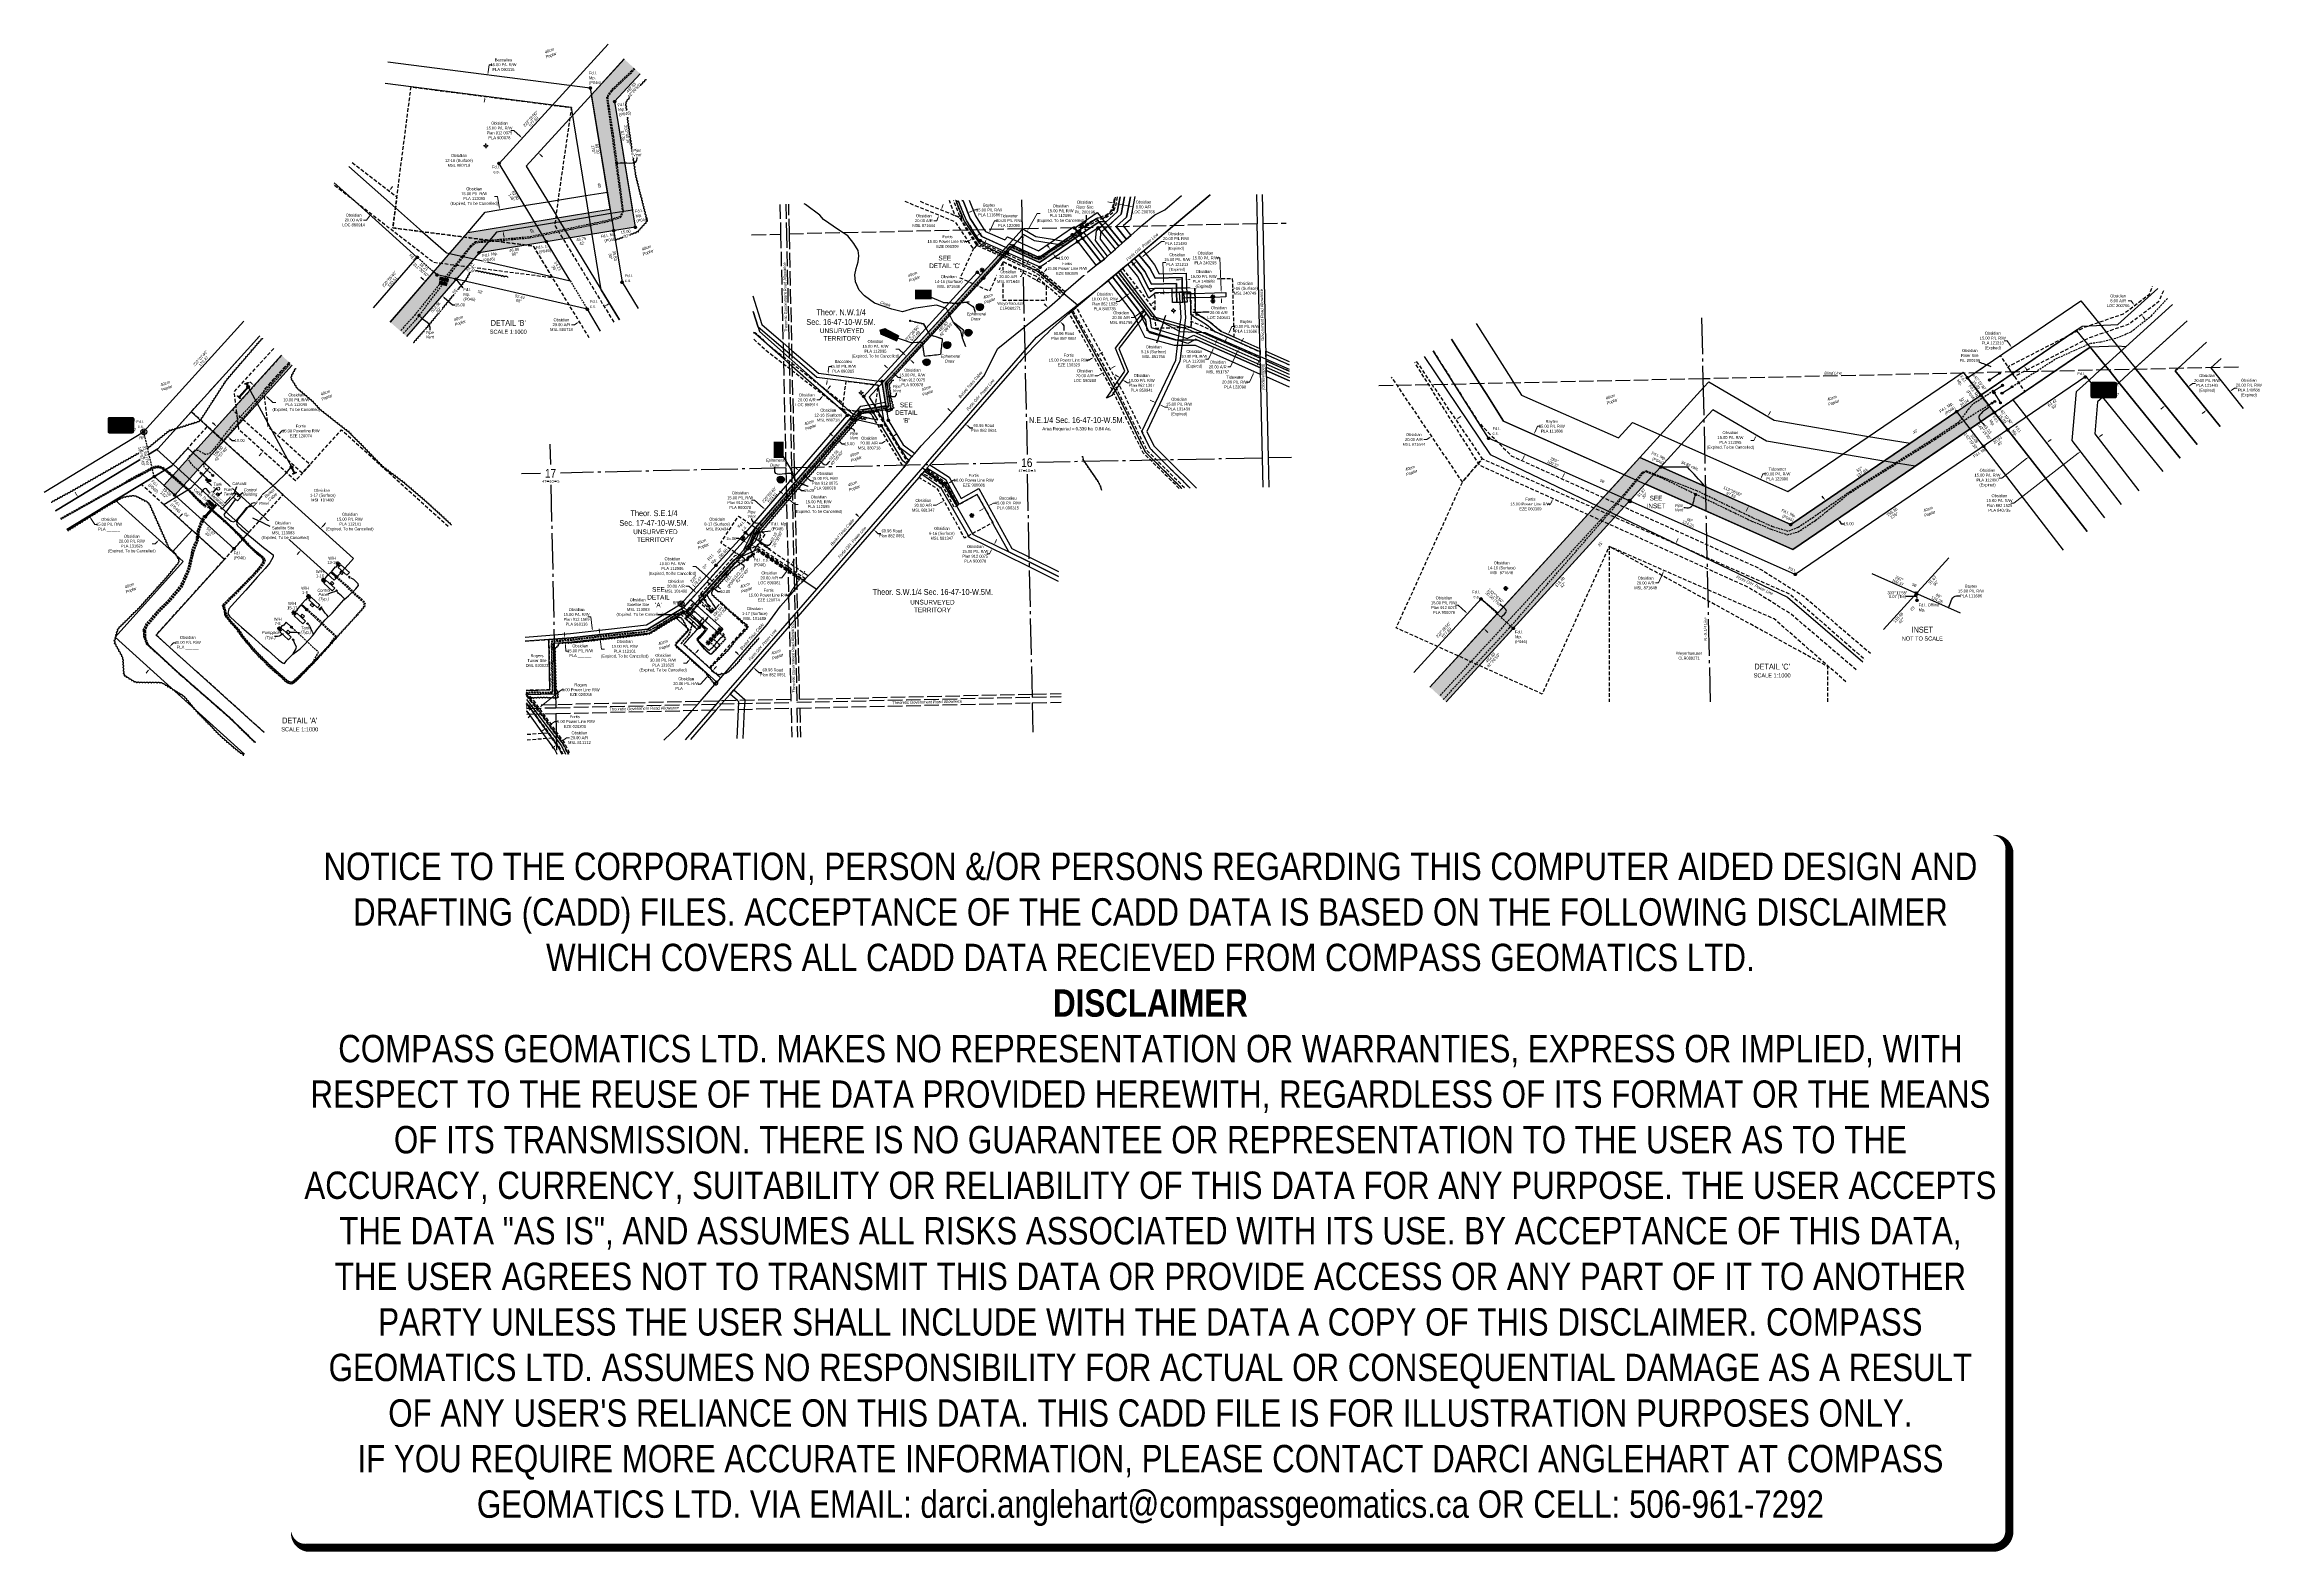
# Model space of a CAD drawing. Extents: x 603640 to 611240, y 5875768 to 5880939.
import ezdxf
from ezdxf.enums import TextEntityAlignment as Align

# ---------------------------------------------------------------- set-up
doc = ezdxf.new("R2010")
doc.units = 0
doc.header["$LTSCALE"] = 5
doc.header["$PDMODE"] = 34
doc.header["$PDSIZE"] = 0.03
for name, pattern in [('0', [1, 1, 0]), ('foc-ACCESSROAD', [3.75, 2.5, -1.25]), ('foc-FLOWLINE', [3.75, 2.5, -1.25]), ('foc-QUARTERLINE', [33, 25, -3, 2, -3]), ('foc-TIELINE', [1.875, 1.25, -0.625]), ('foc-TOPO-ephemeral', [6.25, 3.125, -0.625, 0.625, -0.625, 0.625, -0.625]), ('foc-UNSURVEYED', [12.5, 10, -2.5]), ('foc-WHEELTRACKS', [2, 0.4, -1.6]), ('UG_PIPE', [1.875, 1.25, -0.625])]:
    doc.linetypes.add(name, pattern=pattern)
doc.layers.get('Defpoints').update_dxf_attribs({"color": 9})
for name, color, linetype in [('10', 1, 'Continuous'), ('35', 37, 'Continuous'), ('9', 3, 'Continuous'), ('AS-CABLE', 224, 'foc-CABLE'), ('AS-PIPE-UG', 44, 'UG_PIPE'), ('AS-PIPE-UG-T', 44, 'Continuous'), ('AS-POWER', 104, 'foc-POWER'), ('AS-POWER-EXISTING-PP', 72, 'Continuous'), ('AS-POWER-T', 104, 'Continuous'), ('AS-SYMBOL', 7, 'Continuous'), ('AS-TELUS', 224, 'foc-TEL'), ('AS-UNDERLAY-H', 141, 'Continuous'), ('C-AR', 13, 'foc-ACCESSROAD'), ('C-RW', 13, 'Continuous'), ('C-SYMBOL', 7, 'Continuous'), ('C-WS', 13, 'foc-ACCESSROAD'), ('C-WS-S', 8, 'Continuous'), ('DETAIL-T', 7, 'Continuous'), ('F-AR', 190, 'foc-ACCESSROAD'), ('F-EZE', 190, 'foc-FLOWLINE'), ('F-RW', 190, 'Continuous'), ('F-WS', 190, 'foc-ACCESSROAD'), ('F-WS-S', 8, 'Continuous'), ('L-AREAREQUIRED', 7, 'Continuous'), ('L-BD', 7, 'Continuous'), ('L-MON', 1, 'Continuous'), ('L-QSEC', 8, 'foc-QUARTERLINE'), ('L-ROAD-T', 7, 'Continuous'), ('L-SEC', 7, 'Continuous'), ('L-SECLBL', 7, 'Continuous'), ('L-SECQ', 8, 'foc-QUARTERLINE'), ('L-TIE', 7, 'foc-TIELINE'), ('L-TITLEDB', 4, 'Continuous'), ('L-TITLEDB-T', 4, 'Continuous'), ('L-UNS-T', 3, 'Continuous'), ('L-USEC', 7, 'foc-UNSURVEYED'), ('P-CROSSINGS', 250, 'Continuous'), ('P-PROPOSED', 10, 'Continuous'), ('P-PROPOSED-H', 21, 'Continuous'), ('P-TXT', 4, 'Continuous'), ('T-BUSH', 110, '0'), ('T-BUSH-T', 110, 'Continuous'), ('T-DRAW', 143, 'foc-TOPO-ephemeral'), ('T-WATER', 160, 'Continuous'), ('T-WATER-P3', 160, 'foc-WHEELTRACKS'), ('T-WATER-T', 170, 'Continuous')]:
    doc.layers.add(name, color=color, linetype=linetype)
for name, color, linetype, lineweight in [('AS-GENERAL', 48, 'Continuous', 18), ('C-AR-T', 13, 'Continuous', 9), ('C-RW-T', 13, 'Continuous', 9), ('C-WS-T', 13, 'Continuous', 9), ('F-EZE-T', 190, 'Continuous', 9), ('F-RW-T', 190, 'Continuous', 9), ('F-WS-T', 190, 'Continuous', 9), ('T-TEXT', 48, 'Continuous', 18)]:
    doc.layers.add(name, color=color, linetype=linetype, lineweight=lineweight)
doc.layers.add('AS-PIPE-AG', color=7, linetype='Continuous', true_color=0x7d00fa)
doc.layers.add('DISCLAIMER', color=7, linetype='Continuous', plot=False)
doc.styles.add('100L', font='ARIALN.TTF', dxfattribs={"height": 11})
doc.styles.add('175L', font='ARIALN.TTF', dxfattribs={"height": 20})
doc.styles.add('80', font='ARIALN.TTF', dxfattribs={"height": 10})
doc.styles.add('80CG', font='ARIALN.TTF', dxfattribs={"height": 10})
doc.styles.add('80L', font='ARIALN.TTF', dxfattribs={"height": 10})
doc.styles.add('80LS', font='ARIALNI.TTF', dxfattribs={"height": 10})
doc.styles.add('Crossing', font='ARIALN.TTF', dxfattribs={"height": 10})
doc.styles.add('foc-LtypeFont', font='ARIALN.TTF', dxfattribs={"height": 7.35})
doc.styles.add('SIMPLEX', font='ARIALN.TTF')
doc.styles.get("Standard").update_dxf_attribs({"font": 'ARIALN.TTF'})
doc.linetypes.add('foc-CABLE', pattern='A,2,-1,["C",foc-LtypeFont,S=0.2,R=0,X=-0.625,Y=-0.75],-1.24,8', length=12.24)
doc.linetypes.add('foc-POWER', pattern='A,6,-1,["P",foc-LtypeFont,S=0.2,R=0,X=-0.625,Y=-0.75],-1.24,4', length=12.24)
doc.linetypes.add('foc-TEL', pattern='A,2,-1,["T",foc-LtypeFont,S=0.2,R=0,X=-0.425,Y=-0.75],-1.24,8', length=12.24)
doc.linetypes.add('foc-TEL-NOLINE', pattern='A,0,-2,["T",foc-LtypeFont,S=0.2,R=0,X=-0.425,Y=-0.75],-10.24', length=12.24)
doc.linetypes.add('foc-TOPO-flowdirection-NOLINE', pattern='A,0,[">",foc-LtypeFont,S=0.3,R=0,X=0,Y=-0.945],-20,[">",foc-LtypeFont,S=0.3,R=0,X=0,Y=-0.945],0', length=20)
doc.dimstyles.new('Compass 5 000', dxfattribs={"dimscale": 5, "dimtxt": 9, "dimasz": 2, "dimexe": 0.2, "dimexo": 0.0625, "dimgap": 0.5, "dimtad": 0, "dimtih": 1, "dimtoh": 1, "dimzin": 0, "dimdsep": 46, "dimtxsty": '80CG', "dimcen": 0.1, "dimse1": 1, "dimse2": 1, "dimclrd": 256, "dimclrt": 256, "dimaunit": 1, "dimadec": 4, "dimazin": 0, "dimtfac": 0.06, "dimtofl": 0, "dimtmove": 0, "dimatfit": 1, "dimfxl": 0.2, "dimtolj": 1, "dimtzin": 0, "dimlwd": -1, "dimarcsym": 0})

# ---------------------------------------------------------------- blocks, each defined once
blk = doc.blocks.new('L-SECLBL')
at = {"layer": '9', "color": 7}
for p, q in [((-5.1, -27.8), (-12.3, -27.8)), ((20.7, -27.8), (13.5, -27.8))]:
    blk.add_line(p, q, dxfattribs=at)
at = {"layer": '10', "color": 2, "style": 'SIMPLEX'}
blk.add_attdef('SEC', text='', height=30, dxfattribs=at).set_placement((0, 0), align=Align.MIDDLE)
at = {"layer": '10', "color": 5, "style": '80L'}
blk.add_attdef('TWP', text='', height=9.5, dxfattribs=at).set_placement((-14.4, -27.4), align=Align.MIDDLE_RIGHT)
blk.add_attdef('RGE', text='', height=9.5, dxfattribs=at).set_placement((3.6, -27.4), align=Align.MIDDLE_CENTER)
blk.add_attdef('MER', text='', height=9.5, dxfattribs=at).set_placement((23.2, -27.4), align=Align.MIDDLE_LEFT)
blk = doc.blocks.new('*D421')
at = {"layer": 'Defpoints', "color": 0, "transparency": 16777216}
for p in [(606328.2, 5879806.8), (606335.6, 5879790.8), (606337.5, 5879805.7)]:
    blk.add_point(p, dxfattribs=at)
at = {"layer": 'F-RW-T', "transparency": 16777216}
for p, q in [((606329.4, 5879816.8), (606331.7, 5879834.6)), ((606331.7, 5879834.6), (606341.7, 5879834.6)), ((606325, 5879782.1), (606323.7, 5879772.1))]:
    blk.add_line(p, q, dxfattribs=at)
for points in [[(606327.8, 5879817), (606331.1, 5879816.6), (606328.2, 5879806.8)], [(606323.3, 5879782.3), (606326.6, 5879781.8), (606326.2, 5879792)]]:
    blk.add_solid(points, dxfattribs=at)
at = {"layer": 'F-RW-T', "transparency": 16777216, "insert": (606380.8, 5879834.6), "char_height": 10, "attachment_point": 5, "style": '80CG'}
blk.add_mtext('\\A1;Baccalieu\\P15.00 P/L R/W\\PPLA 090315', dxfattribs=at)
blk = doc.blocks.new('*D422')
at = {"layer": 'F-EZE-T', "transparency": 16777216}
for p, q in [((607050.7, 5880136), (607044.2, 5880128.4)), ((607073.4, 5880162.6), (607079.9, 5880170.2)), ((607079.9, 5880170.2), (607089.9, 5880170.2))]:
    blk.add_line(p, q, dxfattribs=at)
for points in [[(607049.4, 5880137.1), (607051.9, 5880134.9), (607057.2, 5880143.6)], [(607072.1, 5880163.7), (607074.7, 5880161.5), (607066.9, 5880155)]]:
    blk.add_solid(points, dxfattribs=at)
at = {"layer": 'F-EZE-T', "transparency": 16777216, "insert": (607149, 5880170.2), "char_height": 10, "attachment_point": 5, "style": '80CG', "bg_fill": 3, "box_fill_scale": 1.1, "bg_fill_color": 256, "bg_fill_true_color": 13158600, "bg_fill_transparency": 0}
blk.add_mtext('\\A1;Fortis\\P15.00 Power Line R/W\\PEZE 060309', dxfattribs=at)
at = {"layer": 'Defpoints', "color": 0, "transparency": 16777216}
for p in [(607057.2, 5880143.6), (607100.8, 5880126), (607091.1, 5880114.6)]:
    blk.add_point(p, dxfattribs=at)
blk = doc.blocks.new('*D423')
at = {"layer": 'Defpoints', "color": 0, "transparency": 16777216}
for p in [(607241.1, 5879865.9), (607253.2, 5879844.5), (607266.3, 5879851.9)]:
    blk.add_point(p, dxfattribs=at)
at = {"layer": 'F-EZE-T', "transparency": 16777216}
for p, q in [((607223.7, 5879856.1), (607213.7, 5879856.1)), ((607232.4, 5879861), (607223.7, 5879856.1)), ((607262.9, 5879878.2), (607271.6, 5879883.1))]:
    blk.add_line(p, q, dxfattribs=at)
for points in [[(607231.6, 5879862.5), (607233.2, 5879859.6), (607241.1, 5879865.9)], [(607262.1, 5879879.7), (607263.7, 5879876.8), (607254.2, 5879873.3)]]:
    blk.add_solid(points, dxfattribs=at)
at = {"layer": 'F-EZE-T', "transparency": 16777216, "insert": (607154.5, 5879856.1), "char_height": 10, "attachment_point": 5, "style": '80CG'}
blk.add_mtext('\\A1;Fortis\\P15.00 Power Line R/W\\PEZE 130323', dxfattribs=at)
blk = doc.blocks.new('*D424')
at = {"layer": 'C-AR-T', "transparency": 16777216}
for p, q in [((607304.8, 5879830.4), (607313.6, 5879835.2)), ((607253.9, 5879802.4), (607243.9, 5879802.4)), ((607269.8, 5879811.1), (607253.9, 5879802.4))]:
    blk.add_line(p, q, dxfattribs=at)
for points in [[(607269, 5879812.6), (607270.6, 5879809.7), (607278.5, 5879815.9)], [(607304, 5879831.9), (607305.6, 5879828.9), (607296.1, 5879825.6)]]:
    blk.add_solid(points, dxfattribs=at)
at = {"layer": 'Defpoints', "color": 0, "transparency": 16777216}
for p in [(607215.7, 5879930.3), (607233.2, 5879939.9), (607278.5, 5879815.9)]:
    blk.add_point(p, dxfattribs=at)
at = {"layer": 'C-AR-T', "transparency": 16777216, "insert": (607209.6, 5879802.4), "char_height": 10, "attachment_point": 5, "style": '80CG'}
blk.add_mtext('\\A1;Obsidian\\P20.00 A/R\\PLOC 890288', dxfattribs=at)
blk = doc.blocks.new('*D425')
at = {"layer": 'C-AR-T', "transparency": 16777216}
for p, q in [((607443.2, 5880052), (607451.1, 5880058.1)), ((607378.2, 5880001.7), (607368.2, 5880001.7)), ((607411.5, 5880027.5), (607378.2, 5880001.7))]:
    blk.add_line(p, q, dxfattribs=at)
for points in [[(607442.1, 5880053.3), (607444.2, 5880050.7), (607435.2, 5880045.9)], [(607410.5, 5880028.9), (607412.6, 5880026.2), (607419.5, 5880033.7)]]:
    blk.add_solid(points, dxfattribs=at)
at = {"layer": 'Defpoints', "color": 0, "transparency": 16777216}
for p in [(607369.3, 5880098.6), (607385, 5880110.8), (607419.5, 5880033.7)]:
    blk.add_point(p, dxfattribs=at)
at = {"layer": 'C-AR-T', "transparency": 16777216, "insert": (607333.9, 5880001.7), "char_height": 10, "attachment_point": 5, "style": '80CG'}
blk.add_mtext('\\A1;Obsidian\\P20.00 A/R\\PMSL 851756', dxfattribs=at)
blk = doc.blocks.new('*D426')
at = {"layer": 'C-AR-T', "transparency": 16777216}
for p, q in [((607749.7, 5879922.5), (607753.7, 5879931.7)), ((607709.7, 5879832.5), (607699.7, 5879832.5)), ((607733.5, 5879886.1), (607709.7, 5879832.5))]:
    blk.add_line(p, q, dxfattribs=at)
for points in [[(607731.9, 5879886.7), (607735, 5879885.4), (607737.5, 5879895.2)], [(607748.1, 5879923.2), (607751.2, 5879921.8), (607745.6, 5879913.4)]]:
    blk.add_solid(points, dxfattribs=at)
at = {"layer": 'Defpoints', "color": 0, "transparency": 16777216}
for p in [(607737.5, 5879895.2), (607781.6, 5879897.4), (607773.5, 5879879.2)]:
    blk.add_point(p, dxfattribs=at)
at = {"layer": 'C-AR-T', "transparency": 16777216, "insert": (607665.4, 5879832.5), "char_height": 10, "attachment_point": 5, "style": '80CG'}
blk.add_mtext('\\A1;Obsidian\\P20.00 A/R\\PMSL 851757', dxfattribs=at)
blk = doc.blocks.new('*D427')
at = {"layer": 'C-RW-T', "transparency": 16777216}
for p, q in [((607322.4, 5879800.3), (607314.1, 5879805.9)), ((607347.2, 5879783.4), (607355.4, 5879777.8)), ((607355.4, 5879777.8), (607365.4, 5879777.8))]:
    blk.add_line(p, q, dxfattribs=at)
for points in [[(607323.3, 5879801.7), (607321.4, 5879798.9), (607330.6, 5879794.7)], [(607348.1, 5879784.8), (607346.2, 5879782), (607338.9, 5879789)]]:
    blk.add_solid(points, dxfattribs=at)
at = {"layer": 'Defpoints', "color": 0, "transparency": 16777216}
for p in [(607335.7, 5879802.1), (607338.9, 5879789), (607344, 5879796.5)]:
    blk.add_point(p, dxfattribs=at)
at = {"layer": 'C-RW-T', "transparency": 16777216, "insert": (607404.5, 5879777.8), "char_height": 10, "attachment_point": 5, "style": '80CG'}
blk.add_mtext('\\A1;Obsidian\\P10.00 P/L R/W\\PPlan 862 1307\\PPLA 850941', dxfattribs=at)
blk = doc.blocks.new('*D428')
at = {"layer": 'C-RW-T', "transparency": 16777216}
for p, q in [((607326.9, 5880057.2), (607316.9, 5880057.2)), ((607357.6, 5880081), (607326.9, 5880057.2)), ((607381.3, 5880099.3), (607389.2, 5880105.4))]:
    blk.add_line(p, q, dxfattribs=at)
for points in [[(607356.6, 5880082.3), (607358.6, 5880079.6), (607365.5, 5880087.1)], [(607380.3, 5880100.6), (607382.4, 5880098), (607373.4, 5880093.2)]]:
    blk.add_solid(points, dxfattribs=at)
at = {"layer": 'Defpoints', "color": 0, "transparency": 16777216}
for p in [(607347.4, 5880110.5), (607355.3, 5880116.6), (607365.5, 5880087.1)]:
    blk.add_point(p, dxfattribs=at)
at = {"layer": 'C-RW-T', "transparency": 16777216, "insert": (607277.8, 5880057.2), "char_height": 10, "attachment_point": 5, "style": '80CG'}
blk.add_mtext('\\A1;Obsidian\\P10.00 P/L R/W\\PPlan 862 1525\\PPLA 840735', dxfattribs=at)
blk = doc.blocks.new('*D429')
at = {"layer": 'Defpoints', "color": 0, "transparency": 16777216}
for p in [(607764.4, 5879828.2), (607772.5, 5879846.5), (607790.6, 5879816.6)]:
    blk.add_point(p, dxfattribs=at)
at = {"layer": 'F-RW-T', "transparency": 16777216}
for p, q in [((607802.8, 5879844), (607806.8, 5879853.1)), ((607774.6, 5879780.6), (607764.6, 5879780.6)), ((607786.5, 5879807.4), (607774.6, 5879780.6))]:
    blk.add_line(p, q, dxfattribs=at)
for points in [[(607785, 5879808.1), (607788, 5879806.7), (607790.6, 5879816.6)], [(607801.2, 5879844.7), (607804.3, 5879843.3), (607798.7, 5879834.8)]]:
    blk.add_solid(points, dxfattribs=at)
at = {"layer": 'F-RW-T', "transparency": 16777216, "insert": (607725, 5879780.6), "char_height": 10, "attachment_point": 5, "style": '80CG'}
blk.add_mtext('\\A1;Tidewater\\P20.00 P/L R/W\\PPLA 122090', dxfattribs=at)
blk = doc.blocks.new('*D430')
at = {"layer": 'Defpoints', "color": 0, "transparency": 16777216}
for p in [(606881.1, 5880291.7), (606896.7, 5880284.9), (606888, 5880265.2)]:
    blk.add_point(p, dxfattribs=at)
at = {"layer": 'F-RW-T', "transparency": 16777216}
for p, q in [((606885.1, 5880300.9), (606899.8, 5880334.3)), ((606899.8, 5880334.3), (606909.8, 5880334.3)), ((606868.5, 5880262.9), (606864.5, 5880253.7))]:
    blk.add_line(p, q, dxfattribs=at)
for points in [[(606866.9, 5880263.6), (606870, 5880262.2), (606872.5, 5880272.1)], [(606883.6, 5880301.5), (606886.6, 5880300.2), (606881.1, 5880291.7)]]:
    blk.add_solid(points, dxfattribs=at)
at = {"layer": 'F-RW-T', "transparency": 16777216, "insert": (606949.3, 5880334.3), "char_height": 10, "attachment_point": 5, "style": '80CG'}
blk.add_mtext('\\A1;Tidewater\\P20.00 P/L R/W\\PPLA 122090', dxfattribs=at)
blk = doc.blocks.new('*D431')
at = {"layer": 'C-RW-T', "transparency": 16777216}
for p, q in [((607648.1, 5879890.9), (607634, 5879859.1)), ((607660.3, 5879918.3), (607664.4, 5879927.5)), ((607634, 5879859.1), (607624, 5879859.1))]:
    blk.add_line(p, q, dxfattribs=at)
for points in [[(607646.6, 5879891.6), (607649.6, 5879890.2), (607652.2, 5879900)], [(607658.8, 5879919), (607661.8, 5879917.6), (607656.2, 5879909.2)]]:
    blk.add_solid(points, dxfattribs=at)
at = {"layer": 'Defpoints', "color": 0, "transparency": 16777216}
for p in [(607634.9, 5879907.7), (607639, 5879916.9), (607652.2, 5879900)]:
    blk.add_point(p, dxfattribs=at)
at = {"layer": 'C-RW-T', "transparency": 16777216, "insert": (607584.9, 5879859.1), "char_height": 10, "attachment_point": 5, "style": '80CG'}
blk.add_mtext('\\A1;Obsidian\\P10.00 P/L R/W\\PPLA 112090\\P(Expired)', dxfattribs=at)
blk = doc.blocks.new('*D432')
at = {"layer": 'C-RW-T', "transparency": 16777216}
for p, q in [((607487.6, 5880190.9), (607477.6, 5880190.9)), ((607477.6, 5880190.9), (607479, 5880137.3)), ((607479.3, 5880127.3), (607479, 5880137.3)), ((607480.2, 5880092.3), (607480.5, 5880082.3))]:
    blk.add_line(p, q, dxfattribs=at)
for points in [[(607481, 5880127.4), (607477.6, 5880127.3), (607479.5, 5880117.3)], [(607481.9, 5880092.4), (607478.5, 5880092.3), (607479.9, 5880102.3)]]:
    blk.add_solid(points, dxfattribs=at)
at = {"layer": 'Defpoints', "color": 0, "transparency": 16777216}
for p in [(607479.5, 5880117.3), (607483.2, 5880117.4), (607483.6, 5880102.4)]:
    blk.add_point(p, dxfattribs=at)
at = {"layer": 'C-RW-T', "transparency": 16777216, "insert": (607526.7, 5880190.9), "char_height": 10, "attachment_point": 5, "style": '80CG'}
blk.add_mtext('\\A1;Obsidian\\P15.00 P/L R/W\\PPLA 121213\\P(Expired)', dxfattribs=at)
blk = doc.blocks.new('*D433')
at = {"layer": 'Defpoints', "color": 0, "transparency": 16777216}
for p in [(607701.5, 5879944), (607701.8, 5879932.9), (607705.9, 5879942)]:
    blk.add_point(p, dxfattribs=at)
at = {"layer": 'F-RW-T', "transparency": 16777216}
for p, q in [((607705.6, 5879953.1), (607713.8, 5879971.6)), ((607713.8, 5879971.6), (607723.8, 5879971.6)), ((607693.4, 5879925.7), (607689.3, 5879916.5))]:
    blk.add_line(p, q, dxfattribs=at)
for points in [[(607691.9, 5879926.4), (607694.9, 5879925), (607697.4, 5879934.8)], [(607704, 5879953.8), (607707.1, 5879952.4), (607701.5, 5879944)]]:
    blk.add_solid(points, dxfattribs=at)
at = {"layer": 'F-RW-T', "transparency": 16777216, "insert": (607762.9, 5879971.6), "char_height": 10, "attachment_point": 5, "style": '80CG'}
blk.add_mtext('\\A1;Baytex\\P10.00 P/L R/W\\PPLA 111686', dxfattribs=at)
blk = doc.blocks.new('*D434')
at = {"layer": 'C-RW-T', "transparency": 16777216}
for p, q in [((607411.2, 5880213.3), (607472.5, 5880263)), ((607472.5, 5880263), (607482.5, 5880263)), ((607380.1, 5880188.2), (607372.4, 5880181.9))]:
    blk.add_line(p, q, dxfattribs=at)
for points in [[(607379.1, 5880189.5), (607381.2, 5880186.9), (607387.9, 5880194.5)], [(607410.2, 5880214.6), (607412.3, 5880212), (607403.4, 5880207.1)]]:
    blk.add_solid(points, dxfattribs=at)
at = {"layer": 'Defpoints', "color": 0, "transparency": 16777216}
for p in [(607403.4, 5880207.1), (607411.2, 5880197.4), (607395.7, 5880184.8)]:
    blk.add_point(p, dxfattribs=at)
at = {"layer": 'C-RW-T', "transparency": 16777216, "insert": (607522.1, 5880263), "char_height": 10, "attachment_point": 5, "style": '80CG'}
blk.add_mtext('\\A1;Obsidian\\P20.00 P/L R/W\\PPLA 121483\\P(Expired)', dxfattribs=at)
blk = doc.blocks.new('*D435')
at = {"layer": 'C-RW-T', "transparency": 16777216}
for p, q in [((607443.1, 5879714.3), (607434.1, 5879718.6)), ((607474.8, 5879699.4), (607483.8, 5879695.1)), ((607483.8, 5879695.1), (607493.8, 5879695.1))]:
    blk.add_line(p, q, dxfattribs=at)
for points in [[(607443.9, 5879715.8), (607442.4, 5879712.8), (607452.2, 5879710.1)], [(607475.5, 5879700.9), (607474.1, 5879697.9), (607465.7, 5879703.6)]]:
    blk.add_solid(points, dxfattribs=at)
at = {"layer": 'Defpoints', "color": 0, "transparency": 16777216}
for p in [(607459.8, 5879726.1), (607465.7, 5879703.6), (607473.3, 5879719.7)]:
    blk.add_point(p, dxfattribs=at)
at = {"layer": 'C-RW-T', "transparency": 16777216, "insert": (607532.9, 5879695.1), "char_height": 10, "attachment_point": 5, "style": '80CG'}
blk.add_mtext('\\A1;Obsidian\\P15.00 P/L R/W\\PPLA 131439\\P(Expired)', dxfattribs=at)
blk = doc.blocks.new('*D436')
at = {"layer": 'C-RW-T', "transparency": 16777216}
for p, q in [((607533.1, 5880131.9), (607523.1, 5880131.7)), ((607568.1, 5880132.8), (607578.1, 5880133.1))]:
    blk.add_line(p, q, dxfattribs=at)
for points in [[(607533.1, 5880133.6), (607533.2, 5880130.3), (607543.1, 5880132.2)], [(607568.1, 5880134.5), (607568.2, 5880131.2), (607558.1, 5880132.6)]]:
    blk.add_solid(points, dxfattribs=at)
at = {"layer": 'C-RW-T', "transparency": 16777216, "insert": (607617.2, 5880133.1), "char_height": 10, "attachment_point": 5, "style": '80CG', "bg_fill": 3, "box_fill_scale": 1.1, "bg_fill_color": 256, "bg_fill_true_color": 13158600, "bg_fill_transparency": 0}
blk.add_mtext('\\A1;Obsidian\\P15.00 P/L R/W\\PPLA 140688\\P(Expired)', dxfattribs=at)
at = {"layer": 'Defpoints', "color": 0, "transparency": 16777216}
for p in [(607543.3, 5880127.1), (607558.1, 5880132.6), (607558.3, 5880127.5)]:
    blk.add_point(p, dxfattribs=at)
blk = doc.blocks.new('*D437')
at = {"layer": 'C-RW-T', "transparency": 16777216}
for p, q in [((607672.6, 5880206.4), (607662.6, 5880206.4)), ((607677, 5880097.1), (607672.6, 5880206.4)), ((607678.4, 5880062.2), (607678.8, 5880052.2))]:
    blk.add_line(p, q, dxfattribs=at)
for points in [[(607678.6, 5880097.2), (607675.3, 5880097.1), (607677.4, 5880087.1)], [(607680, 5880062.2), (607676.7, 5880062.1), (607678, 5880072.2)]]:
    blk.add_solid(points, dxfattribs=at)
at = {"layer": 'Defpoints', "color": 0, "transparency": 16777216}
for p in [(607665.3, 5880086.7), (607665.9, 5880071.7), (607677.4, 5880087.1)]:
    blk.add_point(p, dxfattribs=at)
at = {"layer": 'C-RW-T', "transparency": 16777216, "insert": (607623.5, 5880206.4), "char_height": 10, "attachment_point": 5, "style": '80CG'}
blk.add_mtext('\\A1;Obsidian\\P15.00 P/L R/W\\PPLA 240295', dxfattribs=at)
blk = doc.blocks.new('*D438')
at = {"layer": 'Defpoints', "color": 0, "transparency": 16777216}
for p in [(606760.7, 5879684.1), (606800, 5879636.6), (606806.6, 5879644.1)]:
    blk.add_point(p, dxfattribs=at)
at = {"layer": 'L-TITLEDB-T', "transparency": 16777216}
for p, q in [((606746.6, 5879683.2), (606739, 5879689.7)), ((606807.6, 5879630), (606815.1, 5879623.4)), ((606815.1, 5879623.4), (606825.1, 5879623.4))]:
    blk.add_line(p, q, dxfattribs=at)
for points in [[(606747.7, 5879684.4), (606745.5, 5879681.9), (606754.1, 5879676.6)], [(606808.7, 5879631.2), (606806.5, 5879628.7), (606800, 5879636.6)]]:
    blk.add_solid(points, dxfattribs=at)
at = {"layer": 'L-TITLEDB-T', "transparency": 16777216, "insert": (606863.1, 5879623.4), "char_height": 10, "attachment_point": 5, "style": '80CG'}
blk.add_mtext('\\A1;\\A1;60.96 Road\\PPlan 882 0651', dxfattribs=at)
blk = doc.blocks.new('*D439')
at = {"layer": 'Defpoints', "color": 0, "transparency": 16777216}
for p in [(606441.8, 5879318.4), (606484.7, 5879274.9), (606487.8, 5879278.4)]:
    blk.add_point(p, dxfattribs=at)
at = {"layer": 'L-TITLEDB-T', "transparency": 16777216}
for p, q in [((606431.2, 5879321.5), (606423.7, 5879328)), ((606492.2, 5879268.3), (606499.8, 5879261.7)), ((606499.8, 5879261.7), (606509.8, 5879261.7))]:
    blk.add_line(p, q, dxfattribs=at)
for points in [[(606432.3, 5879322.7), (606430.1, 5879320.2), (606438.8, 5879314.9)], [(606493.3, 5879269.5), (606491.1, 5879267), (606484.7, 5879274.9)]]:
    blk.add_solid(points, dxfattribs=at)
at = {"layer": 'L-TITLEDB-T', "transparency": 16777216, "insert": (606547.7, 5879261.7), "char_height": 10, "attachment_point": 5, "style": '80CG'}
blk.add_mtext('\\A1;\\A1;60.96 Road\\PPlan 882 0651', dxfattribs=at)
blk = doc.blocks.new('*D440')
at = {"layer": 'Defpoints', "color": 0, "transparency": 16777216}
for p in [(606039, 5878856.3), (606072.1, 5878801.6), (606084.9, 5878816.3)]:
    blk.add_point(p, dxfattribs=at)
at = {"layer": 'L-TITLEDB-T', "transparency": 16777216}
for p, q in [((606018.6, 5878848.2), (606011.1, 5878854.8)), ((606079.7, 5878795), (606091.4, 5878784.8)), ((606091.4, 5878784.8), (606101.4, 5878784.8))]:
    blk.add_line(p, q, dxfattribs=at)
for points in [[(606019.7, 5878849.5), (606017.5, 5878846.9), (606026.2, 5878841.6)], [(606080.8, 5878796.3), (606078.6, 5878793.7), (606072.1, 5878801.6)]]:
    blk.add_solid(points, dxfattribs=at)
at = {"layer": 'L-TITLEDB-T', "transparency": 16777216, "insert": (606139.4, 5878784.8), "char_height": 10, "attachment_point": 5, "style": '80CG'}
blk.add_mtext('\\A1;\\A1;60.96 Road\\PPlan 882 0651', dxfattribs=at)
blk = doc.blocks.new('*D441')
at = {"layer": 'Defpoints', "color": 0, "transparency": 16777216}
for p in [(605309.9, 5878688), (605313.8, 5878691.2), (605336.6, 5878662.8)]:
    blk.add_point(p, dxfattribs=at)
at = {"layer": 'F-EZE-T', "transparency": 16777216}
for p, q in [((605344.4, 5878669.1), (605414.1, 5878725.2)), ((605414.1, 5878725.2), (605424.1, 5878725.2)), ((605325, 5878653.4), (605317.2, 5878647.1))]:
    blk.add_line(p, q, dxfattribs=at)
for points in [[(605323.9, 5878654.7), (605326, 5878652.1), (605332.7, 5878659.6)], [(605343.4, 5878670.3), (605345.5, 5878667.8), (605336.6, 5878662.8)]]:
    blk.add_solid(points, dxfattribs=at)
at = {"layer": 'F-EZE-T', "transparency": 16777216, "insert": (605480.4, 5878725.2), "char_height": 10, "attachment_point": 5, "style": '80CG'}
blk.add_mtext('\\A1;Rogers\\P5.00 Power Line R/W\\PEZE 020056', dxfattribs=at)
blk = doc.blocks.new('*D442')
at = {"layer": 'Defpoints', "color": 0, "transparency": 16777216}
for p in [(606822, 5880277), (606824.3, 5880273.3), (606834.7, 5880285)]:
    blk.add_point(p, dxfattribs=at)
at = {"layer": 'F-EZE-T', "transparency": 16777216}
for p, q in [((606845.5, 5880286.7), (606853.9, 5880292)), ((606807.4, 5880262.6), (606797.4, 5880262.6)), ((606815.9, 5880268), (606807.4, 5880262.6))]:
    blk.add_line(p, q, dxfattribs=at)
for points in [[(606815, 5880269.4), (606816.8, 5880266.5), (606824.3, 5880273.3)], [(606844.6, 5880288.1), (606846.3, 5880285.2), (606837, 5880281.3)]]:
    blk.add_solid(points, dxfattribs=at)
at = {"layer": 'F-EZE-T', "transparency": 16777216, "insert": (606738.3, 5880262.6), "char_height": 10, "attachment_point": 5, "style": '80CG'}
blk.add_mtext('\\A1;Fortis\\P15.00 Power Line R/W\\PEZE 060309', dxfattribs=at)
blk = doc.blocks.new('*D443')
at = {"layer": 'Defpoints', "color": 0, "transparency": 16777216}
for p in [(606130.7, 5879170.1), (606139.1, 5879182.5), (606229.9, 5879103)]:
    blk.add_point(p, dxfattribs=at)
at = {"layer": 'F-EZE-T', "transparency": 16777216}
for p, q in [((606243.9, 5879123.8), (606249.5, 5879132)), ((606224.3, 5879094.8), (606193.8, 5879049.7)), ((606193.8, 5879049.7), (606183.8, 5879049.7))]:
    blk.add_line(p, q, dxfattribs=at)
for points in [[(606222.9, 5879095.7), (606225.7, 5879093.8), (606229.9, 5879103)], [(606242.5, 5879124.7), (606245.3, 5879122.8), (606238.3, 5879115.5)]]:
    blk.add_solid(points, dxfattribs=at)
at = {"layer": 'F-EZE-T', "transparency": 16777216, "insert": (606124.7, 5879049.7), "char_height": 10, "attachment_point": 5, "style": '80CG'}
blk.add_mtext('\\A1;Fortis\\P15.00 Power Line R/W\\PEZE 120074', dxfattribs=at)
blk = doc.blocks.new('*D444')
at = {"layer": 'Defpoints', "color": 0, "transparency": 16777216}
for p in [(606737.2, 5879431.2), (606739.6, 5879407), (606748.3, 5879411.9)]:
    blk.add_point(p, dxfattribs=at)
at = {"layer": 'F-EZE-T', "transparency": 16777216}
for p, q in [((606745.9, 5879436.2), (606759.3, 5879443.9)), ((606759.3, 5879443.9), (606769.3, 5879443.9)), ((606719.9, 5879421.2), (606711.2, 5879416.3))]:
    blk.add_line(p, q, dxfattribs=at)
for points in [[(606745.1, 5879437.6), (606746.7, 5879434.7), (606737.2, 5879431.2)], [(606719.1, 5879422.7), (606720.7, 5879419.8), (606728.6, 5879426.2)]]:
    blk.add_solid(points, dxfattribs=at)
at = {"layer": 'F-EZE-T', "transparency": 16777216, "insert": (606828.5, 5879443.9), "char_height": 10, "attachment_point": 5, "style": '80CG'}
blk.add_mtext('\\A1;Fortis\\P10.00 Power Line R/W\\PEZE 900086', dxfattribs=at)
blk = doc.blocks.new('*D445')
at = {"layer": 'C-AR-T', "transparency": 16777216}
for p, q in [((606330.7, 5879759.7), (606336.9, 5879767.6)), ((606299.6, 5879719.6), (606289.6, 5879719.6)), ((606306.2, 5879728.1), (606299.6, 5879719.6))]:
    blk.add_line(p, q, dxfattribs=at)
for points in [[(606329.4, 5879760.7), (606332.1, 5879758.7), (606324.6, 5879751.8)], [(606304.9, 5879729.1), (606307.5, 5879727.1), (606312.3, 5879736)]]:
    blk.add_solid(points, dxfattribs=at)
at = {"layer": 'Defpoints', "color": 0, "transparency": 16777216}
for p in [(606312.3, 5879736), (606336.7, 5879717), (606349, 5879732.8)]:
    blk.add_point(p, dxfattribs=at)
at = {"layer": 'C-AR-T', "transparency": 16777216, "insert": (606255.3, 5879719.6), "char_height": 10, "attachment_point": 5, "style": '80CG'}
blk.add_mtext('\\A1;Obsidian\\P20.00 A/R\\PLOC 880914', dxfattribs=at)
blk = doc.blocks.new('*D446')
at = {"layer": 'C-RW-T', "transparency": 16777216}
for p, q in [((606170.1, 5879400.1), (606162.5, 5879406.6)), ((606196.5, 5879377.2), (606216.1, 5879360.2)), ((606216.1, 5879360.2), (606226.1, 5879360.2))]:
    blk.add_line(p, q, dxfattribs=at)
for points in [[(606171.2, 5879401.3), (606169, 5879398.8), (606177.7, 5879393.5)], [(606197.6, 5879378.4), (606195.4, 5879375.9), (606188.9, 5879383.7)]]:
    blk.add_solid(points, dxfattribs=at)
at = {"layer": 'Defpoints', "color": 0, "transparency": 16777216}
for p in [(606259.8, 5879488.3), (606271.1, 5879478.5), (606188.9, 5879383.7)]:
    blk.add_point(p, dxfattribs=at)
at = {"layer": 'C-RW-T', "transparency": 16777216, "insert": (606296.1, 5879360.2), "char_height": 10, "attachment_point": 5, "style": '80CG'}
blk.add_mtext('\\A1;Obsidian\\P15.00 P/L R/W\\PPLA 112095\\P({\\A0;Expired, To be Cancelled})', dxfattribs=at)
blk = doc.blocks.new('*D447')
at = {"layer": 'C-RW-T', "transparency": 16777216}
for p, q in [((606221.7, 5879482.6), (606214.2, 5879489.1)), ((606248.2, 5879459.7), (606268.6, 5879441.9)), ((606268.6, 5879441.9), (606278.6, 5879441.9))]:
    blk.add_line(p, q, dxfattribs=at)
for points in [[(606222.8, 5879483.8), (606220.6, 5879481.3), (606229.3, 5879476)], [(606249.3, 5879460.9), (606247.1, 5879458.4), (606240.6, 5879466.2)]]:
    blk.add_solid(points, dxfattribs=at)
at = {"layer": 'Defpoints', "color": 0, "transparency": 16777216}
for p in [(606226.1, 5879472.3), (606237.4, 5879462.5), (606240.6, 5879466.2)]:
    blk.add_point(p, dxfattribs=at)
at = {"layer": 'C-RW-T', "transparency": 16777216, "insert": (606317.7, 5879441.9), "char_height": 10, "attachment_point": 5, "style": '80CG'}
blk.add_mtext('\\A1;Obisidian\\P15.00 P/L R/W\\PPlan 912 0075\\PPLA 900078', dxfattribs=at)
blk = doc.blocks.new('*D448')
at = {"layer": 'C-RW-T', "transparency": 16777216}
for p, q in [((606529.5, 5879832.2), (606522.1, 5879839)), ((606555.4, 5879808.6), (606568.7, 5879796.4)), ((606568.7, 5879796.4), (606578.7, 5879796.4))]:
    blk.add_line(p, q, dxfattribs=at)
for points in [[(606530.6, 5879833.4), (606528.4, 5879831), (606536.9, 5879825.5)], [(606556.5, 5879809.8), (606554.2, 5879807.4), (606548, 5879815.4)]]:
    blk.add_solid(points, dxfattribs=at)
at = {"layer": 'Defpoints', "color": 0, "transparency": 16777216}
for p in [(606635, 5879932.7), (606646, 5879922.6), (606548, 5879815.4)]:
    blk.add_point(p, dxfattribs=at)
at = {"layer": 'C-RW-T', "transparency": 16777216, "insert": (606617.8, 5879796.4), "char_height": 10, "attachment_point": 5, "style": '80CG'}
blk.add_mtext('\\A1;Obisidian\\P15.00 P/L R/W\\PPlan 912 0075\\PPLA 900078', dxfattribs=at)
blk = doc.blocks.new('*D449')
at = {"layer": 'C-RW-T', "transparency": 16777216}
for p, q in [((606076.3, 5879375.3), (606066.3, 5879375.3)), ((606106.2, 5879349.3), (606076.3, 5879375.3)), ((606132.6, 5879326.4), (606140.2, 5879319.9))]:
    blk.add_line(p, q, dxfattribs=at)
for points in [[(606107.3, 5879350.6), (606105.1, 5879348.1), (606113.7, 5879342.8)], [(606133.7, 5879327.7), (606131.5, 5879325.2), (606125.1, 5879333)]]:
    blk.add_solid(points, dxfattribs=at)
at = {"layer": 'Defpoints', "color": 0, "transparency": 16777216}
for p in [(606111, 5879339.6), (606113.7, 5879342.8), (606122.3, 5879329.8)]:
    blk.add_point(p, dxfattribs=at)
at = {"layer": 'C-RW-T', "transparency": 16777216, "insert": (606027.2, 5879375.3), "char_height": 10, "attachment_point": 5, "style": '80CG'}
blk.add_mtext('\\A1;Obisidian\\P15.00 P/L R/W\\PPlan 912 0075\\PPLA 900078', dxfattribs=at)
blk = doc.blocks.new('*D450')
at = {"layer": 'C-AR-T', "transparency": 16777216}
for p, q in [((606185.8, 5879131.1), (606170.6, 5879108.8)), ((606208.2, 5879164.3), (606213.8, 5879172.5)), ((606170.6, 5879108.8), (606160.6, 5879108.8))]:
    blk.add_line(p, q, dxfattribs=at)
for points in [[(606184.4, 5879132.1), (606187.2, 5879130.2), (606191.4, 5879139.4)], [(606206.9, 5879165.2), (606209.6, 5879163.3), (606202.6, 5879156)]]:
    blk.add_solid(points, dxfattribs=at)
at = {"layer": 'Defpoints', "color": 0, "transparency": 16777216}
for p in [(606128, 5879206.5), (606116.8, 5879190), (606202.6, 5879156)]:
    blk.add_point(p, dxfattribs=at)
at = {"layer": 'C-AR-T', "transparency": 16777216, "insert": (606127.1, 5879108.8), "char_height": 10, "attachment_point": 5, "style": '80CG'}
blk.add_mtext('\\A1;Obsidian\\P20.00 A/R\\PLOC 890381', dxfattribs=at)
blk = doc.blocks.new('*D451')
at = {"layer": 'C-AR-T', "transparency": 16777216}
for p, q in [((605851.2, 5879080.2), (605841.2, 5879080.2)), ((605870.2, 5879063), (605851.2, 5879080.2)), ((605899.8, 5879036.2), (605907.2, 5879029.5))]:
    blk.add_line(p, q, dxfattribs=at)
for points in [[(605871.3, 5879064.2), (605869, 5879061.8), (605877.6, 5879056.3)], [(605900.9, 5879037.4), (605898.7, 5879034.9), (605892.4, 5879042.9)]]:
    blk.add_solid(points, dxfattribs=at)
at = {"layer": 'Defpoints', "color": 0, "transparency": 16777216}
for p in [(605877.6, 5879056.3), (605903.8, 5879085.3), (605918.6, 5879071.8)]:
    blk.add_point(p, dxfattribs=at)
at = {"layer": 'C-AR-T', "transparency": 16777216, "insert": (605806.9, 5879080.2), "char_height": 10, "attachment_point": 5, "style": '80CG'}
blk.add_mtext('\\A1;Obsidian\\P20.00 A/R\\PMSL 101480', dxfattribs=at)
blk = doc.blocks.new('*D452')
at = {"layer": 'C-AR-T', "transparency": 16777216}
for p, q in [((606720.3, 5880380.6), (606724, 5880389.9)), ((606701.5, 5880334.3), (606691.5, 5880334.3)), ((606705.3, 5880343.5), (606701.5, 5880334.3))]:
    blk.add_line(p, q, dxfattribs=at)
for points in [[(606703.7, 5880344.2), (606706.8, 5880342.9), (606709, 5880352.8)], [(606718.7, 5880381.2), (606721.8, 5880380), (606716.5, 5880371.3)]]:
    blk.add_solid(points, dxfattribs=at)
at = {"layer": 'Defpoints', "color": 0, "transparency": 16777216}
for p in [(606689.4, 5880360.8), (606696.9, 5880379.3), (606709, 5880352.8)]:
    blk.add_point(p, dxfattribs=at)
at = {"layer": 'C-AR-T', "transparency": 16777216, "insert": (606657.2, 5880334.3), "char_height": 10, "attachment_point": 5, "style": '80CG'}
blk.add_mtext('\\A1;Obsidian\\P20.00 A/R\\PMSL 871644', dxfattribs=at)
blk = doc.blocks.new('*D453')
at = {"layer": 'C-AR-T', "transparency": 16777216}
for p, q in [((606556.5, 5879597.4), (606565, 5879602.6)), ((606513.8, 5879571.4), (606503.8, 5879571.4)), ((606522.3, 5879576.6), (606513.8, 5879571.4))]:
    blk.add_line(p, q, dxfattribs=at)
for points in [[(606555.6, 5879598.8), (606557.4, 5879595.9), (606547.9, 5879592.2)], [(606521.5, 5879578), (606523.2, 5879575.1), (606530.9, 5879581.8)]]:
    blk.add_solid(points, dxfattribs=at)
at = {"layer": 'Defpoints', "color": 0, "transparency": 16777216}
for p in [(606548.2, 5879591.8), (606530.9, 5879581.8), (606531.1, 5879581.4)]:
    blk.add_point(p, dxfattribs=at)
at = {"layer": 'C-AR-T', "transparency": 16777216, "insert": (606469.5, 5879571.4), "char_height": 10, "attachment_point": 5, "style": '80CG'}
blk.add_mtext('\\A1;Obsidian\\P20.00 A/R\\PMSL 880718', dxfattribs=at)
blk = doc.blocks.new('*D454')
at = {"layer": 'C-AR-T', "transparency": 16777216}
for p, q in [((606699.6, 5879357.9), (606689.6, 5879357.9)), ((606718.1, 5879368.1), (606699.6, 5879357.9)), ((606753.2, 5879387.3), (606761.9, 5879392.2))]:
    blk.add_line(p, q, dxfattribs=at)
for points in [[(606717.3, 5879369.5), (606718.9, 5879366.6), (606726.9, 5879372.9)], [(606752.4, 5879388.8), (606754, 5879385.9), (606744.4, 5879382.5)]]:
    blk.add_solid(points, dxfattribs=at)
at = {"layer": 'Defpoints', "color": 0, "transparency": 16777216}
for p in [(606725.3, 5879375.8), (606726.9, 5879372.9), (606742.8, 5879385.4)]:
    blk.add_point(p, dxfattribs=at)
at = {"layer": 'C-AR-T', "transparency": 16777216, "insert": (606655.4, 5879357.9), "char_height": 10, "attachment_point": 5, "style": '80CG'}
blk.add_mtext('\\A1;Obsidian\\P20.00 A/R\\PMSL 881347', dxfattribs=at)
blk = doc.blocks.new('*D455')
at = {"layer": 'Defpoints', "color": 0, "transparency": 16777216}
for p in [(606877.7, 5879358.2), (606864.6, 5879350.9), (606879, 5879355.9)]:
    blk.add_point(p, dxfattribs=at)
at = {"layer": 'F-RW-T', "transparency": 16777216}
for p, q in [((606887.7, 5879360.7), (606896.5, 5879365.6)), ((606896.5, 5879365.6), (606906.5, 5879365.6)), ((606857, 5879343.9), (606848.3, 5879339))]:
    blk.add_line(p, q, dxfattribs=at)
for points in [[(606886.9, 5879362.2), (606888.5, 5879359.3), (606879, 5879355.9)], [(606856.2, 5879345.3), (606857.8, 5879342.4), (606865.8, 5879348.7)]]:
    blk.add_solid(points, dxfattribs=at)
at = {"layer": 'F-RW-T', "transparency": 16777216, "insert": (606945.6, 5879365.6), "char_height": 10, "attachment_point": 5, "style": '80CG'}
blk.add_mtext('\\A1;Baccalieu\\P15.00 P/L R/W\\PPLA 090315', dxfattribs=at)
blk = doc.blocks.new('*D456')
at = {"layer": 'Defpoints', "color": 0, "transparency": 16777216}
for p in [(606792.7, 5880359.5), (606806.9, 5880365.3), (606808.5, 5880361.4)]:
    blk.add_point(p, dxfattribs=at)
at = {"layer": 'F-RW-T', "transparency": 16777216}
for p, q in [((606785, 5880351.8), (606775.8, 5880348)), ((606817.7, 5880365.2), (606832, 5880371)), ((606832, 5880371), (606842, 5880371))]:
    blk.add_line(p, q, dxfattribs=at)
for points in [[(606784.4, 5880353.3), (606785.7, 5880350.2), (606794.3, 5880355.6)], [(606817.1, 5880366.7), (606818.4, 5880363.6), (606808.5, 5880361.4)]]:
    blk.add_solid(points, dxfattribs=at)
at = {"layer": 'F-RW-T', "transparency": 16777216, "insert": (606881.1, 5880371), "char_height": 10, "attachment_point": 5, "style": '80CG'}
blk.add_mtext('\\A1;Baytex\\P15.00 P/L R/W\\PPLA 111686', dxfattribs=at)
blk = doc.blocks.new('*D457')
at = {"layer": 'C-RW-T', "transparency": 16777216}
for p, q in [((605874.7, 5879147.8), (605864.7, 5879147.8)), ((605929.4, 5879098.5), (605874.7, 5879147.8)), ((605951.7, 5879078.4), (605959.1, 5879071.7))]:
    blk.add_line(p, q, dxfattribs=at)
for points in [[(605930.6, 5879099.7), (605928.3, 5879097.3), (605936.9, 5879091.8)], [(605952.8, 5879079.6), (605950.6, 5879077.2), (605944.3, 5879085.1)]]:
    blk.add_solid(points, dxfattribs=at)
at = {"layer": 'Defpoints', "color": 0, "transparency": 16777216}
for p in [(605943.2, 5879098.9), (605944.3, 5879085.1), (605950.7, 5879092.1)]:
    blk.add_point(p, dxfattribs=at)
at = {"layer": 'C-RW-T', "transparency": 16777216, "insert": (605794.8, 5879147.8), "char_height": 10, "attachment_point": 5, "style": '80CG'}
blk.add_mtext('\\A1;Obsidian\\P10.00 P/L R/W\\PPLA 112095\\P({\\A0;Expired, To be Cancelled})', dxfattribs=at)
blk = doc.blocks.new('*D458')
at = {"layer": 'C-RW-T', "transparency": 16777216}
for p, q in [((605544.4, 5878924.5), (605543.2, 5878934.5)), ((605548.3, 5878889.8), (605551.2, 5878864.2)), ((605551.2, 5878864.2), (605561.2, 5878864.2))]:
    blk.add_line(p, q, dxfattribs=at)
for points in [[(605546, 5878924.7), (605542.7, 5878924.3), (605545.5, 5878914.6)], [(605549.9, 5878889.9), (605546.6, 5878889.6), (605547.2, 5878899.7)]]:
    blk.add_solid(points, dxfattribs=at)
at = {"layer": 'Defpoints', "color": 0, "transparency": 16777216}
for p in [(605609.9, 5878921.9), (605611.6, 5878907), (605547.2, 5878899.7)]:
    blk.add_point(p, dxfattribs=at)
at = {"layer": 'C-RW-T', "transparency": 16777216, "insert": (605631.1, 5878864.2), "char_height": 10, "attachment_point": 5, "style": '80CG'}
blk.add_mtext('\\A1;Obsidian\\P15.00 P/L R/W\\PPLA 112101\\P(Expired, To be Cancelled)', dxfattribs=at)
blk = doc.blocks.new('*D459')
at = {"layer": 'C-RW-T', "transparency": 16777216}
for p, q in [((605514.9, 5878975), (605504.9, 5878975)), ((605519.2, 5878936.8), (605514.9, 5878975)), ((605523.1, 5878902), (605524.3, 5878892.1))]:
    blk.add_line(p, q, dxfattribs=at)
for points in [[(605520.9, 5878937), (605517.5, 5878936.6), (605520.3, 5878926.9)], [(605524.8, 5878902.2), (605521.5, 5878901.8), (605522, 5878912)]]:
    blk.add_solid(points, dxfattribs=at)
at = {"layer": 'Defpoints', "color": 0, "transparency": 16777216}
for p in [(605520.3, 5878926.9), (605540.2, 5878929.1), (605541.9, 5878914.2)]:
    blk.add_point(p, dxfattribs=at)
at = {"layer": 'C-RW-T', "transparency": 16777216, "insert": (605465.8, 5878975), "char_height": 10, "attachment_point": 5, "style": '80CG'}
blk.add_mtext('\\A1;Obsidian\\P15.00 P/L R/W\\PPlan 912 1509\\PPLA 910136', dxfattribs=at)
blk = doc.blocks.new('*D460')
at = {"layer": 'C-RW-T', "transparency": 16777216}
for p, q in [((605877.2, 5878854.5), (605883.9, 5878861.9)), ((605843, 5878816.6), (605833, 5878816.6)), ((605850.4, 5878824.8), (605843, 5878816.6))]:
    blk.add_line(p, q, dxfattribs=at)
for points in [[(605849.1, 5878825.9), (605851.6, 5878823.7), (605857.1, 5878832.2)], [(605875.9, 5878855.6), (605878.4, 5878853.4), (605870.5, 5878847.1)]]:
    blk.add_solid(points, dxfattribs=at)
at = {"layer": 'Defpoints', "color": 0, "transparency": 16777216}
for p in [(605857.1, 5878832.2), (605894.3, 5878825.5), (605880.9, 5878810.7)]:
    blk.add_point(p, dxfattribs=at)
at = {"layer": 'C-RW-T', "transparency": 16777216, "insert": (605763, 5878816.6), "char_height": 10, "attachment_point": 5, "style": '80CG'}
blk.add_mtext('\\A1;Obsidian\\P20.00 P/L R/W\\PPLA 131625\\P({\\A0;Expired, To be Cancelled})', dxfattribs=at)
blk = doc.blocks.new('GAS')
h = blk.add_hatch(color=255)
h.dxf.hatch_style = 1
edge = h.paths.add_edge_path()
edge.add_arc((0, 0), 0.9, 0, 360)
for p, q in [((-0.8, 0), (-1.6, 0)), ((-0.6, 0.6), (-1.1, 1.1)), ((0, 0.8), (0, 1.6)), ((0.6, 0.6), (1.1, 1.1)), ((1.6, 0), (0.8, 0)), ((-0.6, -0.6), (-1.1, -1.1)), ((0, -0.8), (0, -1.6)), ((1.1, -1.1), (0.6, -0.6))]:
    blk.add_line(p, q)
blk.add_circle((0, 0), 0.8)
blk = doc.blocks.new('GABD')
for p, q in [((-0.8, 0), (-1.6, 0)), ((0, 0.8), (0, 1.6)), ((1.6, 0), (0.8, 0)), ((0, -0.8), (0, -1.6))]:
    blk.add_line(p, q)
blk.add_circle((0, 0), 0.8)
blk = doc.blocks.new('POWERPOLE')
h = blk.add_hatch(color=255)
edge = h.paths.add_edge_path()
edge.add_arc((0, 0), 0.96, 0, 360)
at = {"linetype": 'Continuous'}
for p, q in [((0.7, -0.7), (-0.7, 0.7)), ((-0.7, -0.7), (0.7, 0.7))]:
    blk.add_line(p, q, dxfattribs=at)
blk.add_circle((0, 0), 0.96, dxfattribs=at)
blk = doc.blocks.new('*D463')
at = {"layer": 'C-RW-T', "transparency": 16777216}
for p, q in [((606902.6, 5879231.8), (606907, 5879240.7)), ((606882.8, 5879191.4), (606872.8, 5879191.4)), ((606887.2, 5879200.3), (606882.8, 5879191.4))]:
    blk.add_line(p, q, dxfattribs=at)
for points in [[(606885.7, 5879201.1), (606888.7, 5879199.6), (606891.6, 5879209.3)], [(606901.1, 5879232.5), (606904.1, 5879231), (606898.2, 5879222.8)]]:
    blk.add_solid(points, dxfattribs=at)
at = {"layer": 'Defpoints', "color": 0, "transparency": 16777216}
for p in [(606891.6, 5879209.3), (606898.3, 5879206.1), (606904.8, 5879219.5)]:
    blk.add_point(p, dxfattribs=at)
at = {"layer": 'C-RW-T', "transparency": 16777216, "insert": (606833.7, 5879191.4), "char_height": 10, "attachment_point": 5, "style": '80CG'}
blk.add_mtext('\\A1;Obisidian\\P15.00 P/L R/W\\PPlan 912 0075\\PPLA 900078', dxfattribs=at)
blk = doc.blocks.new('*D465')
at = {"layer": 'C-AR-T', "transparency": 16777216}
for p, q in [((605389.8, 5878530.3), (605381.8, 5878524.4)), ((605422.2, 5878553.8), (605431.4, 5878560.5)), ((605431.4, 5878560.5), (605441.4, 5878560.5))]:
    blk.add_line(p, q, dxfattribs=at)
for points in [[(605388.9, 5878531.6), (605390.8, 5878528.9), (605397.9, 5878536.1)], [(605421.2, 5878555.2), (605423.2, 5878552.5), (605414.1, 5878547.9)]]:
    blk.add_solid(points, dxfattribs=at)
at = {"layer": 'Defpoints', "color": 0, "transparency": 16777216}
for p in [(605385.3, 5878553.5), (605401.5, 5878565.3), (605414.1, 5878547.9)]:
    blk.add_point(p, dxfattribs=at)
at = {"layer": 'C-AR-T', "transparency": 16777216, "insert": (605475.7, 5878560.5), "char_height": 10, "attachment_point": 5, "style": '80CG'}
blk.add_mtext('\\A1;Obsidian\\P20.00 A/R\\PMSL 811112', dxfattribs=at)
blk = doc.blocks.new('*D466')
at = {"layer": 'Defpoints', "color": 0, "transparency": 16777216}
for p in [(605371.6, 5878601.7), (605364.4, 5878586.2), (605376.5, 5878595.2)]:
    blk.add_point(p, dxfattribs=at)
at = {"layer": 'F-EZE-T', "transparency": 16777216}
for p, q in [((605379.7, 5878607.7), (605390.9, 5878616)), ((605390.9, 5878616), (605400.9, 5878616)), ((605351.6, 5878586.7), (605343.6, 5878580.8))]:
    blk.add_line(p, q, dxfattribs=at)
for points in [[(605378.7, 5878609), (605380.6, 5878606.3), (605371.6, 5878601.7)], [(605350.6, 5878588.1), (605352.6, 5878585.4), (605359.6, 5878592.7)]]:
    blk.add_solid(points, dxfattribs=at)
at = {"layer": 'F-EZE-T', "transparency": 16777216, "insert": (605460, 5878616), "char_height": 10, "attachment_point": 5, "style": '80CG'}
blk.add_mtext('\\A1;Fortis\\P15.00 Power Line R/W\\PEZE 020200', dxfattribs=at)
blk = doc.blocks.new('RISER')
h = blk.add_hatch(color=255)
h.dxf.hatch_style = 1
edge = h.paths.add_edge_path()
edge.add_arc((0, 0), 0.7, 0, 360)
blk.add_hatch(color=13).paths.add_polyline_path([(0.6, -0.2), (-0.6, -0.2, 0.774597)])
at = {"color": 13}
blk.add_line((-0.6, -0.2), (0.6, -0.2), dxfattribs=at)
blk.add_circle((0, 0), 0.6, dxfattribs=at)
blk = doc.blocks.new('fdia')
at = {"color": 255, "const_width": 1}
blk.add_lwpolyline([(-0.5, 0, 1), (0.5, 0, 1)], format="xyb", close=True, dxfattribs=at)
blk = doc.blocks.new('Fdiaa')
blk.add_blockref('fdia', (0, 0))
blk = doc.blocks.new('fdib')
at = {"color": 1, "const_width": 1.6}
blk.add_lwpolyline([(-0.4, 0, 1), (0.4, 0, 1)], format="xyb", close=True, dxfattribs=at)
at = {"color": 1}
blk.add_circle((0, 0), 0.8, dxfattribs=at)
blk = doc.blocks.new('Fdibb')
blk.add_blockref('fdib', (0, 0))
blk = doc.blocks.new('fdicc')
for name in ['Fdibb', 'Fdiaa']:
    blk.add_blockref(name, (0, 0))
blk = doc.blocks.new('FDI')
blk.add_blockref('fdicc', (0, 0))
blk = doc.blocks.new('*D472')
at = {"layer": 'C-RW-T', "transparency": 16777216}
for p, q in [((604594.2, 5879285.6), (604607.8, 5879300.6)), ((604607.8, 5879300.6), (604617.8, 5879300.6)), ((604513.9, 5879196.6), (604507.2, 5879189.2))]:
    blk.add_line(p, q, dxfattribs=at)
for points in [[(604593, 5879286.7), (604595.4, 5879284.4), (604587.5, 5879278.1)], [(604512.6, 5879197.7), (604515.1, 5879195.5), (604520.6, 5879204)]]:
    blk.add_solid(points, dxfattribs=at)
at = {"layer": 'Defpoints', "color": 0, "transparency": 16777216}
for p in [(604229.5, 5879601.4), (604162.5, 5879527.3), (604520.6, 5879204)]:
    blk.add_point(p, dxfattribs=at)
at = {"layer": 'C-RW-T', "transparency": 16777216, "insert": (604687.7, 5879300.6), "char_height": 10, "attachment_point": 5, "style": '80CG', "bg_fill": 3, "box_fill_scale": 1.1, "bg_fill_color": 256, "bg_fill_true_color": 13158600, "bg_fill_transparency": 0}
blk.add_mtext('\\A1;Obsidian\\P15.00 P/L R/W\\P PLA 112101\\P{\\A0;(Expired, To be Cancelled)}', dxfattribs=at)
blk = doc.blocks.new('*D473')
at = {"layer": 'C-RW-T', "transparency": 16777216}
for p, q in [((604352.2, 5879775.2), (604344.7, 5879781.9)), ((604404, 5879728.3), (604424.2, 5879710)), ((604424.2, 5879710), (604434.2, 5879710))]:
    blk.add_line(p, q, dxfattribs=at)
for points in [[(604353.3, 5879776.4), (604351, 5879773.9), (604359.6, 5879768.5)], [(604405.2, 5879729.5), (604402.9, 5879727), (604396.6, 5879735)]]:
    blk.add_solid(points, dxfattribs=at)
at = {"layer": 'Defpoints', "color": 0, "transparency": 16777216}
for p in [(604361.6, 5879770.6), (604398.6, 5879737.2), (604396.6, 5879735)]:
    blk.add_point(p, dxfattribs=at)
at = {"layer": 'C-RW-T', "transparency": 16777216, "insert": (604504.2, 5879710), "char_height": 10, "attachment_point": 5, "style": '80CG'}
blk.add_mtext('\\A1;Obsidian\\P10.00 P/L R/W\\PPLA 112095\\P(Expired, To be Cancelled)', dxfattribs=at)
blk = doc.blocks.new('*D474')
at = {"layer": 'Defpoints', "color": 0, "transparency": 16777216}
for p in [(604440.8, 5879598.2), (604455.1, 5879585.3), (604404.9, 5879529.7)]:
    blk.add_point(p, dxfattribs=at)
at = {"layer": 'F-EZE-T', "transparency": 16777216}
for p, q in [((604447.5, 5879605.6), (604454.2, 5879613.1)), ((604454.2, 5879613.1), (604464.2, 5879613.1)), ((604383.9, 5879535.2), (604377.2, 5879527.8))]:
    blk.add_line(p, q, dxfattribs=at)
for points in [[(604446.3, 5879606.8), (604448.8, 5879604.5), (604440.8, 5879598.2)], [(604382.7, 5879536.3), (604385.1, 5879534.1), (604390.6, 5879542.6)]]:
    blk.add_solid(points, dxfattribs=at)
at = {"layer": 'F-EZE-T', "transparency": 16777216, "insert": (604519.9, 5879613.1), "char_height": 10, "attachment_point": 5, "style": '80CG'}
blk.add_mtext('\\A1;Fortis\\P15.00 Powerline R/W\\PEZE 120074', dxfattribs=at)
blk = doc.blocks.new('*U468')
h = blk.add_hatch(color=255)
h.dxf.hatch_style = 1
edge = h.paths.add_edge_path()
edge.add_arc((-2, 4.2), 0.2, 26.1676, 206.1676, ccw=False)
edge.add_line((-1.9, 4.3), (0.1, 0.3))
edge.add_line((0.1, 0.3), (-0.3, 0.1))
edge.add_line((-0.3, 0.1), (-2.2, 4.1))
h = blk.add_hatch(color=255)
h.dxf.hatch_style = 1
edge = h.paths.add_edge_path()
edge.add_arc((-1, -0.5), 0.2, 116.1676, 296.1676, ccw=False)
edge.add_line((-1.1, -0.3), (0.1, 0.3))
edge.add_line((0.1, 0.3), (0.9, 0.7))
edge.add_arc((1, 0.5), 0.2, -63.8324, 116.1676, ccw=False)
edge.add_line((1.1, 0.3), (-0.9, -0.7))
at = {"color": 255, "flags": 128}
blk.add_lwpolyline([(-2.2, 4.1, -1), (-1.9, 4.3), (0.1, 0.3), (-0.3, 0.1)], format="xyb", close=True, dxfattribs=at)
at = {"color": 72, "const_width": 0.1, "flags": 128}
for points in [[(-2, 4.2), (0, 0)], [(-1, -0.5), (1, 0.5)]]:
    blk.add_lwpolyline(points, dxfattribs=at)
at = {"color": 255}
blk.add_lwpolyline([(-0.9, -0.7, -1), (-1.1, -0.3), (0.1, 0.3), (0.9, 0.7, -1), (1.1, 0.3)], format="xyb", close=True, dxfattribs=at)
blk = doc.blocks.new('*U469')
h = blk.add_hatch(color=255)
h.dxf.hatch_style = 1
edge = h.paths.add_edge_path()
edge.add_arc((-0.8, 0.7), 0.2, 48.187, 228.187, ccw=False)
edge.add_line((-0.7, 0.9), (0.3, 0))
edge.add_line((0.3, 0), (1, -0.6))
edge.add_arc((0.8, -0.7), 0.2, -131.813, 48.187, ccw=False)
edge.add_line((0.7, -0.9), (-1, 0.6))
h = blk.add_hatch(color=255)
h.dxf.hatch_style = 1
edge = h.paths.add_edge_path()
edge.add_arc((6.3, 7), 0.2, -41.813, 138.187, ccw=False)
edge.add_line((6.4, 6.9), (0.3, 0))
edge.add_line((0.3, 0), (0, 0.3))
edge.add_line((0, 0.3), (6.1, 7.1))
at = {"color": 255}
blk.add_lwpolyline([(-1, 0.6, -1), (-0.7, 0.9), (0.3, 0), (1, -0.6, -1), (0.7, -0.9)], format="xyb", close=True, dxfattribs=at)
at = {"color": 72, "const_width": 0.1, "flags": 128}
for points in [[(-0.8, 0.7), (0.8, -0.7)], [(6.3, 7), (0, 0)]]:
    blk.add_lwpolyline(points, dxfattribs=at)
at = {"color": 255, "flags": 128}
blk.add_lwpolyline([(6.1, 7.1, -1), (6.4, 6.9), (0.3, 0), (0, 0.3)], format="xyb", close=True, dxfattribs=at)
blk = doc.blocks.new('*U470')
h = blk.add_hatch(color=255)
h.dxf.hatch_style = 1
edge = h.paths.add_edge_path()
edge.add_arc((1, 0.4), 0.2, -67.9951, 112.0049, ccw=False)
edge.add_line((1.1, 0.2), (-0.1, -0.3))
edge.add_line((-0.1, -0.3), (-0.9, -0.6))
edge.add_arc((-1, -0.4), 0.2, 112.0049, 292.0049, ccw=False)
edge.add_line((-1.1, -0.2), (0.9, 0.6))
h = blk.add_hatch(color=255)
h.dxf.hatch_style = 1
edge = h.paths.add_edge_path()
edge.add_arc((1, -2.5), 0.2, -157.9951, 22.0049, ccw=False)
edge.add_line((0.8, -2.5), (-0.1, -0.3))
edge.add_line((-0.1, -0.3), (0.3, -0.1))
edge.add_line((0.3, -0.1), (1.2, -2.4))
at = {"color": 255}
blk.add_lwpolyline([(0.9, 0.6, -1), (1.1, 0.2), (-0.1, -0.3), (-0.9, -0.6, -1), (-1.1, -0.2)], format="xyb", close=True, dxfattribs=at)
at = {"color": 72, "const_width": 0.1, "flags": 128}
for points in [[(1, 0.4), (-1, -0.4)], [(1, -2.5), (0, 0)]]:
    blk.add_lwpolyline(points, dxfattribs=at)
at = {"color": 255, "flags": 128}
blk.add_lwpolyline([(1.2, -2.4, -1), (0.8, -2.5), (-0.1, -0.3), (0.3, -0.1)], format="xyb", close=True, dxfattribs=at)
blk = doc.blocks.new('PIG')
h = blk.add_hatch(color=255)
h.dxf.hatch_style = 1
edge = h.paths.add_edge_path()
edge.add_arc((0, 0), 0.85, 0, 360)
at = {"layer": 'AS-SYMBOL'}
h = blk.add_hatch(color=13, dxfattribs=at)
h.dxf.hatch_style = 1
h.paths.add_polyline_path([(-0.1, 0, 1), (-0.6, 0, 1)])
h = blk.add_hatch(color=13, dxfattribs=at)
h.dxf.hatch_style = 1
h.paths.add_polyline_path([(0.1, 0, 1), (0.6, 0, 1)])
at = {"layer": 'AS-SYMBOL', "color": 13}
for centre, radius in [((0, 0), 0.75), ((-0.3, 0), 0.225), ((0.3, 0), 0.225)]:
    blk.add_circle(centre, radius, dxfattribs=at)
blk = doc.blocks.new('*D475')
at = {"layer": 'C-RW-T', "transparency": 16777216}
for p, q in [((604107.2, 5879321.6), (604113.9, 5879329)), ((604020.2, 5879225.2), (604010.2, 5879225.2)), ((604026.9, 5879232.6), (604020.2, 5879225.2))]:
    blk.add_line(p, q, dxfattribs=at)
for points in [[(604106, 5879322.7), (604108.5, 5879320.5), (604100.5, 5879314.2)], [(604025.6, 5879233.7), (604028.1, 5879231.5), (604033.6, 5879240)]]:
    blk.add_solid(points, dxfattribs=at)
at = {"layer": 'Defpoints', "color": 0, "transparency": 16777216}
for p in [(604123.4, 5879293.5), (604033.6, 5879240), (604056.4, 5879219.4)]:
    blk.add_point(p, dxfattribs=at)
at = {"layer": 'C-RW-T', "transparency": 16777216, "insert": (603940.2, 5879225.2), "char_height": 10, "attachment_point": 5, "style": '80CG'}
blk.add_mtext('\\A1;Obsidian\\P20.00 P/L R/W\\PPLA 131625\\P(Expired, To be Cancelled)', dxfattribs=at)
blk = doc.blocks.new('*U471')
h = blk.add_hatch(color=254)
edge = h.paths.add_edge_path()
edge.add_line((-39, -28.5), (39, -28.5))
edge.add_arc((39, -22.5), 6, 270, 360)
edge.add_line((45, -22.5), (45, 21))
edge.add_arc((39, 21), 6, 0, 90)
edge.add_line((39, 27), (-39, 27))
edge.add_arc((-39, 21), 6, 90, 180)
edge.add_line((-45, 21), (-45, -22.5))
edge.add_arc((-39, -22.5), 6, 180, 270)
at = {"color": 1, "flags": 128}
blk.add_lwpolyline([(-39, -28.5, 3, 3, 0), (39, -28.5, 3, 3, 0.414214), (45, -22.5, 3, 3, 0), (45, 21, 3, 0, 0.414214), (39, 27, 0, 0, 0), (-39, 27, 0, 0, 0.414214), (-45, 21, 0, 0, 0), (-45, -22.5, 0, 3, 0.414214)], format="xyseb", close=True, dxfattribs=at)
blk.add_lwpolyline([(-36.1, -17.2, 0, 10, 0), (0, 0, 5, 5, 0)], format="xyseb", dxfattribs=at)
at = {"color": 1, "style": '80'}
blk.add_attdef('ENTER_TEXT_001', (-36, -5), '', height=10, dxfattribs=at)
blk = doc.blocks.new('*D476')
at = {"layer": 'C-AR-T', "transparency": 16777216}
for p, q in [((607012, 5880189.5), (607016, 5880198.6)), ((606991.2, 5880142.3), (606981.2, 5880142.3)), ((606995.9, 5880152.9), (606991.2, 5880142.3))]:
    blk.add_line(p, q, dxfattribs=at)
for points in [[(606994.4, 5880153.6), (606997.4, 5880152.2), (606999.9, 5880162)], [(607010.4, 5880190.2), (607013.5, 5880188.8), (607007.9, 5880180.3)]]:
    blk.add_solid(points, dxfattribs=at)
at = {"layer": 'C-AR-T', "transparency": 16777216, "insert": (606946.9, 5880142.3), "char_height": 10, "attachment_point": 5, "style": '80CG', "bg_fill": 3, "box_fill_scale": 1.1, "bg_fill_color": 256, "bg_fill_true_color": 13158600, "bg_fill_transparency": 0}
blk.add_mtext('\\A1;Obsidian\\P20.00 A/R\\PMSL 871648', dxfattribs=at)
at = {"layer": 'Defpoints', "color": 0, "transparency": 16777216}
for p in [(606977.4, 5880193.8), (606969.3, 5880175.5), (606999.9, 5880162)]:
    blk.add_point(p, dxfattribs=at)
blk = doc.blocks.new('*D477')
at = {"layer": 'C-RW-T', "transparency": 16777216}
for p, q in [((607016, 5880306.6), (607046.4, 5880358.5)), ((607046.4, 5880358.5), (607056.4, 5880358.5)), ((606998.3, 5880276.4), (606993.2, 5880267.8))]:
    blk.add_line(p, q, dxfattribs=at)
for points in [[(606996.8, 5880277.2), (606999.7, 5880275.6), (607003.3, 5880285)], [(607014.6, 5880307.5), (607017.4, 5880305.8), (607011, 5880298)]]:
    blk.add_solid(points, dxfattribs=at)
at = {"layer": 'Defpoints', "color": 0, "transparency": 16777216}
for p in [(607011, 5880298), (607015.2, 5880278.1), (607022.9, 5880291)]:
    blk.add_point(p, dxfattribs=at)
at = {"layer": 'C-RW-T', "transparency": 16777216, "insert": (607126.4, 5880358.5), "char_height": 10, "attachment_point": 5, "style": '80CG'}
blk.add_mtext('\\A1;Obsidian\\P15.00 P/L R/W\\PPLA 112095\\P({\\A0;Expired, To be Cancelled})', dxfattribs=at)
blk = doc.blocks.new('*D478')
at = {"layer": 'C-AR-T', "transparency": 16777216}
for p, q in [((607298.8, 5880396.7), (607289, 5880398.6)), ((607326.3, 5880391.3), (607376.6, 5880381.4))]:
    blk.add_line(p, q, dxfattribs=at)
for points in [[(607299.1, 5880398.3), (607298.5, 5880395.1), (607308.6, 5880394.8)], [(607326.6, 5880392.9), (607326, 5880389.7), (607316.5, 5880393.2)]]:
    blk.add_solid(points, dxfattribs=at)
at = {"layer": 'Defpoints', "color": 0, "transparency": 16777216}
for p in [(607307.5, 5880389), (607315.3, 5880387.4), (607316.5, 5880393.2)]:
    blk.add_point(p, dxfattribs=at)
at = {"layer": 'C-AR-T', "transparency": 16777216, "insert": (607410.9, 5880381.4), "char_height": 10, "attachment_point": 5, "style": '80CG'}
blk.add_mtext('\\A1;Obsidian\\P8.00 A/R\\PLOC 200766', dxfattribs=at)
blk = doc.blocks.new('*D479')
at = {"layer": 'Defpoints', "color": 0, "transparency": 16777216}
for p in [(605161.5, 5880834.7), (605167.6, 5880834), (605158, 5880759.6)]:
    blk.add_point(p, dxfattribs=at)
at = {"layer": 'F-RW-T', "transparency": 16777216}
for p, q in [((605162.8, 5880844.7), (605166, 5880869.4)), ((605166, 5880869.4), (605176, 5880869.4)), ((605150.7, 5880750.5), (605149.4, 5880740.5))]:
    blk.add_line(p, q, dxfattribs=at)
for points in [[(605161.2, 5880844.9), (605164.5, 5880844.4), (605161.5, 5880834.7)], [(605149.1, 5880750.7), (605152.4, 5880750.2), (605152, 5880760.4)]]:
    blk.add_solid(points, dxfattribs=at)
at = {"layer": 'F-RW-T', "transparency": 16777216, "insert": (605215.1, 5880869.4), "char_height": 10, "attachment_point": 5, "style": '80CG'}
blk.add_mtext('\\A1;Baccalieu\\P15.00 P/L R/W\\PPLA 090315', dxfattribs=at)
blk = doc.blocks.new('*D480')
at = {"layer": 'C-RW-T', "transparency": 16777216}
for p, q in [((605250.3, 5880643.8), (605240.3, 5880643.8)), ((605271.9, 5880624), (605250.3, 5880643.8)), ((605342, 5880560), (605349.4, 5880553.2))]:
    blk.add_line(p, q, dxfattribs=at)
for points in [[(605273, 5880625.3), (605270.8, 5880622.8), (605279.3, 5880617.3)], [(605343.1, 5880561.2), (605340.9, 5880558.7), (605334.6, 5880566.7)]]:
    blk.add_solid(points, dxfattribs=at)
at = {"layer": 'Defpoints', "color": 0, "transparency": 16777216}
for p in [(605266.2, 5880603), (605279.3, 5880617.3), (605321.6, 5880552.4)]:
    blk.add_point(p, dxfattribs=at)
at = {"layer": 'C-RW-T', "transparency": 16777216, "insert": (605201.2, 5880643.8), "char_height": 10, "attachment_point": 5, "style": '80CG'}
blk.add_mtext('\\A1;Obisidian\\P15.00 P/L R/W\\PPlan 912 0075\\PPLA 900078', dxfattribs=at)
blk = doc.blocks.new('*D481')
at = {"layer": 'C-AR-T', "transparency": 16777216}
for p, q in [((604828.7, 5880444), (604834.9, 5880451.9)), ((604755.1, 5880349.2), (604745.2, 5880336.5)), ((604745.2, 5880336.5), (604735.2, 5880336.5))]:
    blk.add_line(p, q, dxfattribs=at)
for points in [[(604827.4, 5880445), (604830, 5880443), (604822.6, 5880436.1)], [(604753.7, 5880350.2), (604756.4, 5880348.2), (604761.2, 5880357.1)]]:
    blk.add_solid(points, dxfattribs=at)
at = {"layer": 'Defpoints', "color": 0, "transparency": 16777216}
for p in [(604802.3, 5880451.9), (604740.9, 5880372.9), (604761.2, 5880357.1)]:
    blk.add_point(p, dxfattribs=at)
at = {"layer": 'C-AR-T', "transparency": 16777216, "insert": (604700.9, 5880336.5), "char_height": 10, "attachment_point": 5, "style": '80CG'}
blk.add_mtext('\\A1;Obsidian\\P20.00 A/R\\PLOC 880914', dxfattribs=at)
blk = doc.blocks.new('*D482')
at = {"layer": 'C-RW-T', "transparency": 16777216}
for p, q in [((605194.5, 5880417), (605184.5, 5880417)), ((605200.3, 5880381.8), (605194.5, 5880417)), ((605215.6, 5880288.1), (605217.2, 5880278.2))]:
    blk.add_line(p, q, dxfattribs=at)
for points in [[(605201.9, 5880382.1), (605198.6, 5880381.6), (605201.9, 5880372)], [(605217.3, 5880288.4), (605214, 5880287.8), (605214, 5880298)]]:
    blk.add_solid(points, dxfattribs=at)
at = {"layer": 'Defpoints', "color": 0, "transparency": 16777216}
for p in [(605201.9, 5880372), (605204.1, 5880372.3), (605216.2, 5880298.3)]:
    blk.add_point(p, dxfattribs=at)
at = {"layer": 'C-RW-T', "transparency": 16777216, "insert": (605114.6, 5880417), "char_height": 10, "attachment_point": 5, "style": '80CG'}
blk.add_mtext('\\A1;Obsidian\\P15.00 P/L R/W\\PPLA 112095\\P({\\A0;Expired, To be Cancelled})', dxfattribs=at)
blk = doc.blocks.new('*D483')
at = {"layer": 'C-AR-T', "transparency": 16777216}
for p, q in [((605569.2, 5880045), (605577.8, 5880050.2)), ((605458.3, 5879977.4), (605448.3, 5879977.4)), ((605466.8, 5879982.6), (605458.3, 5879977.4))]:
    blk.add_line(p, q, dxfattribs=at)
for points in [[(605568.4, 5880046.4), (605570.1, 5880043.6), (605560.7, 5880039.8)], [(605466, 5879984), (605467.7, 5879981.2), (605475.4, 5879987.8)]]:
    blk.add_solid(points, dxfattribs=at)
at = {"layer": 'Defpoints', "color": 0, "transparency": 16777216}
for p in [(605547.2, 5880062.1), (605461.8, 5880010.1), (605475.4, 5879987.8)]:
    blk.add_point(p, dxfattribs=at)
at = {"layer": 'C-AR-T', "transparency": 16777216, "insert": (605414, 5879977.4), "char_height": 10, "attachment_point": 5, "style": '80CG'}
blk.add_mtext('\\A1;Obsidian\\P20.00 A/R\\PMSL 880718', dxfattribs=at)
blk = doc.blocks.new('*D484')
at = {"layer": 'Defpoints', "color": 0, "transparency": 16777216}
for p in [(605935.3, 5879075.2), (605949.5, 5879105.8), (605956.9, 5879099.1)]:
    blk.add_point(p, dxfattribs=at)
at = {"layer": 'P-TXT', "transparency": 16777216}
for p, q in [((605920.5, 5879088.6), (605913.1, 5879095.3)), ((605942.7, 5879068.5), (605950.2, 5879061.8)), ((605950.2, 5879061.8), (605960.2, 5879061.8))]:
    blk.add_line(p, q, dxfattribs=at)
for points in [[(605921.6, 5879089.8), (605919.4, 5879087.4), (605927.9, 5879081.9)], [(605943.9, 5879069.7), (605941.6, 5879067.3), (605935.3, 5879075.2)]]:
    blk.add_solid(points, dxfattribs=at)
at = {"layer": 'P-TXT', "transparency": 16777216, "insert": (605976.1, 5879061.8), "char_height": 10, "attachment_point": 5, "style": '80CG'}
blk.add_mtext('\\A1;10.00', dxfattribs=at)
blk = doc.blocks.new('*D485')
at = {"layer": 'Defpoints', "color": 0, "transparency": 16777216}
for p in [(606051.1, 5879229.1), (606053.2, 5879233.2), (606066.6, 5879226.5)]:
    blk.add_point(p, dxfattribs=at)
at = {"layer": 'P-TXT', "transparency": 16777216}
for p, q in [((606022.3, 5879243.5), (606012.3, 5879243.5)), ((606042.2, 5879233.6), (606022.3, 5879243.5)), ((606073.5, 5879217.9), (606082.4, 5879213.4))]:
    blk.add_line(p, q, dxfattribs=at)
for points in [[(606042.9, 5879235.1), (606041.4, 5879232.1), (606051.1, 5879229.1)], [(606074.2, 5879219.4), (606072.7, 5879216.4), (606064.5, 5879222.4)]]:
    blk.add_solid(points, dxfattribs=at)
at = {"layer": 'P-TXT', "transparency": 16777216, "insert": (605996.4, 5879243.5), "char_height": 10, "attachment_point": 5, "style": '80CG'}
blk.add_mtext('\\A1;15.00', dxfattribs=at)
blk = doc.blocks.new('*D486')
at = {"layer": 'Defpoints', "color": 0, "transparency": 16777216}
for p in [(606215.1, 5879436.9), (606222.3, 5879422.1), (606226.5, 5879427)]:
    blk.add_point(p, dxfattribs=at)
at = {"layer": 'P-TXT', "transparency": 16777216}
for p, q in [((606203.3, 5879438.5), (606195.8, 5879445.1)), ((606229.8, 5879415.6), (606237.4, 5879409)), ((606237.4, 5879409), (606247.4, 5879409))]:
    blk.add_line(p, q, dxfattribs=at)
for points in [[(606204.4, 5879439.8), (606202.3, 5879437.3), (606210.9, 5879432)], [(606230.9, 5879416.9), (606228.7, 5879414.3), (606222.3, 5879422.1)]]:
    blk.add_solid(points, dxfattribs=at)
at = {"layer": 'P-TXT', "transparency": 16777216, "insert": (606263.3, 5879409), "char_height": 10, "attachment_point": 5, "style": '80CG'}
blk.add_mtext('\\A1;15.00', dxfattribs=at)
blk = doc.blocks.new('*D487')
at = {"layer": 'Defpoints', "color": 0, "transparency": 16777216}
for p in [(606358.8, 5879602.5), (606370.1, 5879592.7), (606361, 5879582.2)]:
    blk.add_point(p, dxfattribs=at)
at = {"layer": 'P-TXT', "transparency": 16777216}
for p, q in [((606342.1, 5879598.5), (606334.6, 5879605.1)), ((606368.6, 5879575.6), (606376.1, 5879569.1)), ((606376.1, 5879569.1), (606386.1, 5879569.1))]:
    blk.add_line(p, q, dxfattribs=at)
for points in [[(606343.2, 5879599.8), (606341, 5879597.3), (606349.7, 5879592)], [(606369.7, 5879576.9), (606367.5, 5879574.4), (606361, 5879582.2)]]:
    blk.add_solid(points, dxfattribs=at)
at = {"layer": 'P-TXT', "transparency": 16777216, "insert": (606402.1, 5879569.1), "char_height": 10, "attachment_point": 5, "style": '80CG'}
blk.add_mtext('\\A1;15.00', dxfattribs=at)
blk = doc.blocks.new('*D488')
at = {"layer": 'Defpoints', "color": 0, "transparency": 16777216}
for p in [(607100, 5880222.2), (607119, 5880253.3), (607127.4, 5880240.9)]:
    blk.add_point(p, dxfattribs=at)
at = {"layer": 'P-TXT', "transparency": 16777216}
for p, q in [((607085.9, 5880242.9), (607080.3, 5880251.2)), ((607105.6, 5880214), (607111.2, 5880205.7)), ((607111.2, 5880205.7), (607121.2, 5880205.7))]:
    blk.add_line(p, q, dxfattribs=at)
for points in [[(607087.3, 5880243.8), (607084.5, 5880242), (607091.5, 5880234.6)], [(607107, 5880214.9), (607104.2, 5880213), (607100, 5880222.2)]]:
    blk.add_solid(points, dxfattribs=at)
at = {"layer": 'P-TXT', "transparency": 16777216, "insert": (607137.1, 5880205.7), "char_height": 10, "attachment_point": 5, "style": '80CG'}
blk.add_mtext('\\A1;15.00', dxfattribs=at)
blk = doc.blocks.new('*D489')
at = {"layer": 'Defpoints', "color": 0, "transparency": 16777216}
for p in [(604945, 5880123.6), (605001.5, 5880074.5), (605003.8, 5880077.1)]:
    blk.add_point(p, dxfattribs=at)
at = {"layer": 'P-TXT', "transparency": 16777216}
for p, q in [((604939.6, 5880132.8), (604932.1, 5880139.3)), ((605011.3, 5880070.6), (605039.9, 5880045.7)), ((605039.9, 5880045.7), (605049.9, 5880045.7))]:
    blk.add_line(p, q, dxfattribs=at)
for points in [[(604940.7, 5880134), (604938.6, 5880131.5), (604947.2, 5880126.2)], [(605012.4, 5880071.8), (605010.2, 5880069.3), (605003.8, 5880077.1)]]:
    blk.add_solid(points, dxfattribs=at)
at = {"layer": 'P-TXT', "transparency": 16777216, "insert": (605065.9, 5880045.7), "char_height": 10, "attachment_point": 5, "style": '80CG'}
blk.add_mtext('\\A1;15.00', dxfattribs=at)
blk = doc.blocks.new('*D490')
at = {"layer": 'Defpoints', "color": 0, "transparency": 16777216}
for p in [(609749.3, 5879372.1), (609791.5, 5879310.1), (609793, 5879311.2)]:
    blk.add_point(p, dxfattribs=at)
at = {"layer": 'P-TXT', "transparency": 16777216}
for p, q in [((609745.2, 5879381.4), (609739.5, 5879389.7)), ((609798.6, 5879302.9), (609804.2, 5879294.6)), ((609804.2, 5879294.6), (609814.2, 5879294.6))]:
    blk.add_line(p, q, dxfattribs=at)
for points in [[(609746.5, 5879382.3), (609743.8, 5879380.5), (609750.8, 5879373.1)], [(609800, 5879303.8), (609797.2, 5879302), (609793, 5879311.2)]]:
    blk.add_solid(points, dxfattribs=at)
at = {"layer": 'P-TXT', "transparency": 16777216, "insert": (609830.2, 5879294.6), "char_height": 10, "attachment_point": 5, "style": '80CG'}
blk.add_mtext('\\A1;15.00', dxfattribs=at)
blk = doc.blocks.new('*D491')
at = {"layer": 'Defpoints', "color": 0, "transparency": 16777216}
for p in [(604233.3, 5879628.5), (604269.1, 5879593.8), (604270.3, 5879595.1)]:
    blk.add_point(p, dxfattribs=at)
at = {"layer": 'P-TXT', "transparency": 16777216}
for p, q in [((604224.7, 5879633.9), (604217.3, 5879640.6)), ((604276.5, 5879587.1), (604284, 5879580.4)), ((604284, 5879580.4), (604294, 5879580.4))]:
    blk.add_line(p, q, dxfattribs=at)
for points in [[(604225.8, 5879635.2), (604223.6, 5879632.7), (604232.1, 5879627.2)], [(604277.7, 5879588.4), (604275.4, 5879585.9), (604269.1, 5879593.8)]]:
    blk.add_solid(points, dxfattribs=at)
at = {"layer": 'P-TXT', "transparency": 16777216, "insert": (604309.9, 5879580.4), "char_height": 10, "attachment_point": 5, "style": '80CG'}
blk.add_mtext('\\A1;10.00', dxfattribs=at)
blk = doc.blocks.new('*D492')
at = {"layer": 'C-AR-T', "transparency": 16777216}
for p, q in [((609240.6, 5879234.8), (609244.6, 5879244)), ((609177.6, 5879091.6), (609167.6, 5879091.6)), ((609192.3, 5879125), (609177.6, 5879091.6))]:
    blk.add_line(p, q, dxfattribs=at)
for points in [[(609239, 5879235.5), (609242.1, 5879234.2), (609236.5, 5879225.7)], [(609190.8, 5879125.7), (609193.8, 5879124.4), (609196.3, 5879134.2)]]:
    blk.add_solid(points, dxfattribs=at)
at = {"layer": 'Defpoints', "color": 0, "transparency": 16777216}
for p in [(609220.2, 5879232.9), (609180, 5879141.4), (609196.3, 5879134.2)]:
    blk.add_point(p, dxfattribs=at)
at = {"layer": 'C-AR-T', "transparency": 16777216, "insert": (609133.3, 5879091.6), "char_height": 10, "attachment_point": 5, "style": '80CG'}
blk.add_mtext('\\A1;Obsidian\\P20.00 A/R\\PMSL 871648', dxfattribs=at)
blk = doc.blocks.new('*D493')
at = {"layer": 'C-RW-T', "transparency": 16777216}
for p, q in [((608490.7, 5879015.2), (608480.7, 5879015.2)), ((608515, 5878992.9), (608490.7, 5879015.2)), ((608585.1, 5878928.8), (608592.5, 5878922.1))]:
    blk.add_line(p, q, dxfattribs=at)
for points in [[(608516.2, 5878994.1), (608513.9, 5878991.6), (608522.4, 5878986.1)], [(608586.2, 5878930.1), (608584, 5878927.6), (608577.7, 5878935.6)]]:
    blk.add_solid(points, dxfattribs=at)
at = {"layer": 'Defpoints', "color": 0, "transparency": 16777216}
for p in [(608520.3, 5878983.8), (608522.4, 5878986.1), (608575.6, 5878933.3)]:
    blk.add_point(p, dxfattribs=at)
at = {"layer": 'C-RW-T', "transparency": 16777216, "insert": (608441.6, 5879015.2), "char_height": 10, "attachment_point": 5, "style": '80CG'}
blk.add_mtext('\\A1;Obisidian\\P15.00 P/L R/W\\PPlan 912 0075\\PPLA 900078', dxfattribs=at)
blk = doc.blocks.new('*D494')
at = {"layer": 'C-RW-T', "transparency": 16777216}
for p, q in [((609557, 5879671.5), (609562.1, 5879680.1)), ((609509.2, 5879589.4), (609504.2, 5879580.7)), ((609504.2, 5879580.7), (609494.2, 5879580.7))]:
    blk.add_line(p, q, dxfattribs=at)
for points in [[(609555.6, 5879672.3), (609558.5, 5879670.7), (609552, 5879662.9)], [(609507.8, 5879590.2), (609510.7, 5879588.5), (609514.2, 5879598)]]:
    blk.add_solid(points, dxfattribs=at)
at = {"layer": 'Defpoints', "color": 0, "transparency": 16777216}
for p in [(609514.2, 5879598), (609520, 5879594.7), (609557.7, 5879659.5)]:
    blk.add_point(p, dxfattribs=at)
at = {"layer": 'C-RW-T', "transparency": 16777216, "insert": (609424.2, 5879580.7), "char_height": 10, "attachment_point": 5, "style": '80CG'}
blk.add_mtext('\\A1;Obsidian\\P15.00 P/L R/W\\PPLA 112095\\P({\\A0;Expired, To be Cancelled})', dxfattribs=at)
blk = doc.blocks.new('*D495')
at = {"layer": 'Defpoints', "color": 0, "transparency": 16777216}
for p in [(608858.3, 5879443.3), (608815.4, 5879380.5), (608827.3, 5879375.1)]:
    blk.add_point(p, dxfattribs=at)
at = {"layer": 'F-EZE-T', "transparency": 16777216}
for p, q in [((608850.5, 5879457.9), (608854.6, 5879467)), ((608807.1, 5879362.3), (608797.1, 5879362.3)), ((608811.2, 5879371.4), (608807.1, 5879362.3))]:
    blk.add_line(p, q, dxfattribs=at)
for points in [[(608849, 5879458.6), (608852, 5879457.2), (608846.3, 5879448.8)], [(608809.7, 5879372.1), (608812.7, 5879370.7), (608815.4, 5879380.5)]]:
    blk.add_solid(points, dxfattribs=at)
at = {"layer": 'F-EZE-T', "transparency": 16777216, "insert": (608738, 5879362.3), "char_height": 10, "attachment_point": 5, "style": '80CG'}
blk.add_mtext('\\A1;Fortis\\P15.00 Power Line R/W\\PEZE 060309', dxfattribs=at)
blk = doc.blocks.new('*D496')
at = {"layer": 'C-AR-T', "transparency": 16777216}
for p, q in [((608490.6, 5879656.6), (608498.9, 5879662.2)), ((608390.8, 5879589.2), (608382.6, 5879583.6)), ((608382.6, 5879583.6), (608372.6, 5879583.6))]:
    blk.add_line(p, q, dxfattribs=at)
for points in [[(608389.9, 5879590.6), (608391.8, 5879587.8), (608399.1, 5879594.8)], [(608489.6, 5879658), (608491.5, 5879655.2), (608482.3, 5879651)]]:
    blk.add_solid(points, dxfattribs=at)
at = {"layer": 'Defpoints', "color": 0, "transparency": 16777216}
for p in [(608394, 5879602.4), (608399.1, 5879594.8), (608477.1, 5879658.6)]:
    blk.add_point(p, dxfattribs=at)
at = {"layer": 'C-AR-T', "transparency": 16777216, "insert": (608338.3, 5879583.6), "char_height": 10, "attachment_point": 5, "style": '80CG'}
blk.add_mtext('\\A1;Obsidian\\P20.00 A/R\\PMSL 871644', dxfattribs=at)
blk = doc.blocks.new('*D497')
at = {"layer": 'Defpoints', "color": 0, "transparency": 16777216}
for p in [(608735.4, 5879607.2), (608749.9, 5879600.7), (608705, 5879538.8)]:
    blk.add_point(p, dxfattribs=at)
at = {"layer": 'F-RW-T', "transparency": 16777216}
for p, q in [((608753.9, 5879609.9), (608762.5, 5879629.1)), ((608762.5, 5879629.1), (608772.5, 5879629.1)), ((608715.3, 5879523.2), (608711.3, 5879514.1))]:
    blk.add_line(p, q, dxfattribs=at)
for points in [[(608752.4, 5879610.5), (608755.4, 5879609.2), (608749.9, 5879600.7)], [(608713.8, 5879523.9), (608716.9, 5879522.5), (608719.4, 5879532.3)]]:
    blk.add_solid(points, dxfattribs=at)
at = {"layer": 'F-RW-T', "transparency": 16777216, "insert": (608811.6, 5879629.1), "char_height": 10, "attachment_point": 5, "style": '80CG'}
blk.add_mtext('\\A1;Baytex\\P15.00 P/L R/W\\PPLA 111686', dxfattribs=at)
blk = doc.blocks.new('*D498')
at = {"layer": 'Defpoints', "color": 0, "transparency": 16777216}
for p in [(609527.6, 5879447.1), (609534.3, 5879444.1), (609493.8, 5879352.7)]:
    blk.add_point(p, dxfattribs=at)
at = {"layer": 'F-RW-T', "transparency": 16777216}
for p, q in [((609531.6, 5879456.2), (609535.7, 5879465.4)), ((609535.7, 5879465.4), (609545.7, 5879465.4)), ((609483, 5879346.6), (609478.9, 5879337.4))]:
    blk.add_line(p, q, dxfattribs=at)
for points in [[(609530.1, 5879456.9), (609533.1, 5879455.5), (609527.6, 5879447.1)], [(609481.4, 5879347.2), (609484.5, 5879345.9), (609487, 5879355.7)]]:
    blk.add_solid(points, dxfattribs=at)
at = {"layer": 'F-RW-T', "transparency": 16777216, "insert": (609585.2, 5879465.4), "char_height": 10, "attachment_point": 5, "style": '80CG'}
blk.add_mtext('\\A1;Tidewater\\P20.00 P/L R/W\\PPLA 122090', dxfattribs=at)
blk = doc.blocks.new('*D499')
at = {"layer": 'C-RW-T', "transparency": 16777216}
for p, q in [((610440.2, 5879518), (610355.3, 5879451.5)), ((610516.3, 5879577.7), (610524.2, 5879583.9)), ((610355.3, 5879451.5), (610345.3, 5879451.5))]:
    blk.add_line(p, q, dxfattribs=at)
for points in [[(610439.2, 5879519.4), (610441.2, 5879516.7), (610448.1, 5879524.2)], [(610515.3, 5879579), (610517.4, 5879576.4), (610508.5, 5879571.5)]]:
    blk.add_solid(points, dxfattribs=at)
at = {"layer": 'Defpoints', "color": 0, "transparency": 16777216}
for p in [(610448.1, 5879524.2), (610450.2, 5879521.4), (610510.6, 5879568.8)]:
    blk.add_point(p, dxfattribs=at)
at = {"layer": 'C-RW-T', "transparency": 16777216, "insert": (610306.2, 5879451.5), "char_height": 10, "attachment_point": 5, "style": '80CG'}
blk.add_mtext('\\A1;Obsidian\\P15.00 P/L R/W\\PPLA 112090\\P(Expired)', dxfattribs=at)
blk = doc.blocks.new('*D500')
at = {"layer": 'C-RW-T', "transparency": 16777216}
for p, q in [((610693.1, 5879594.8), (610701, 5879600.9)), ((610617.8, 5879536.8), (610396.3, 5879365.7)), ((610396.3, 5879365.7), (610386.3, 5879365.7))]:
    blk.add_line(p, q, dxfattribs=at)
for points in [[(610692.1, 5879596.2), (610694.1, 5879593.5), (610685.2, 5879588.7)], [(610616.8, 5879538.1), (610618.9, 5879535.4), (610625.8, 5879542.9)]]:
    blk.add_solid(points, dxfattribs=at)
at = {"layer": 'Defpoints', "color": 0, "transparency": 16777216}
for p in [(610625.8, 5879542.9), (610647.8, 5879514.3), (610707.2, 5879560.2)]:
    blk.add_point(p, dxfattribs=at)
at = {"layer": 'C-RW-T', "transparency": 16777216, "insert": (610347.2, 5879365.7), "char_height": 10, "attachment_point": 5, "style": '80CG'}
blk.add_mtext('\\A1;Obsidian\\P15.00 P/L R/W\\PPlan 862 1525\\PPLA 840735', dxfattribs=at)
blk = doc.blocks.new('*D501')
at = {"layer": 'C-RW-T', "transparency": 16777216}
for p, q in [((610373.5, 5879921.8), (610363.5, 5879921.8)), ((610383.8, 5879906.7), (610373.5, 5879921.8)), ((610437.2, 5879828.2), (610442.9, 5879819.9))]:
    blk.add_line(p, q, dxfattribs=at)
for points in [[(610385.2, 5879907.6), (610382.4, 5879905.7), (610389.4, 5879898.4)], [(610438.6, 5879829.1), (610435.9, 5879827.2), (610431.6, 5879836.4)]]:
    blk.add_solid(points, dxfattribs=at)
at = {"layer": 'Defpoints', "color": 0, "transparency": 16777216}
for p in [(610380.8, 5879892.5), (610389.4, 5879898.4), (610423, 5879830.6)]:
    blk.add_point(p, dxfattribs=at)
at = {"layer": 'C-RW-T', "transparency": 16777216, "insert": (610324.4, 5879921.8), "char_height": 10, "attachment_point": 5, "style": '80CG'}
blk.add_mtext('\\A1;Obsidian\\P15.00 P/L R/W\\PPLA 121213\\P(Expired)', dxfattribs=at)
blk = doc.blocks.new('*D502')
at = {"layer": 'C-RW-T', "transparency": 16777216}
for p, q in [((611002.3, 5879770), (611010, 5879776.3)), ((611010, 5879776.3), (611020, 5879776.3)), ((610909, 5879694.5), (610901.2, 5879688.2))]:
    blk.add_line(p, q, dxfattribs=at)
for points in [[(611001.2, 5879771.3), (611003.3, 5879768.8), (610994.5, 5879763.8)], [(610907.9, 5879695.8), (610910, 5879693.2), (610916.7, 5879700.8)]]:
    blk.add_solid(points, dxfattribs=at)
at = {"layer": 'Defpoints', "color": 0, "transparency": 16777216}
for p in [(610994.5, 5879763.8), (611000.7, 5879756.1), (610922.9, 5879693.2)]:
    blk.add_point(p, dxfattribs=at)
at = {"layer": 'C-RW-T', "transparency": 16777216, "insert": (611059.6, 5879776.3), "char_height": 10, "attachment_point": 5, "style": '80CG'}
blk.add_mtext('\\A1;Obsidian\\P20.00 P/L R/W\\PPLA 121483\\P(Expired)', dxfattribs=at)
blk = doc.blocks.new('*D503')
at = {"layer": 'C-RW-T', "transparency": 16777216}
for p, q in [((611145.5, 5879754), (611153.3, 5879760.2)), ((611153.3, 5879760.2), (611163.3, 5879760.2)), ((611050.3, 5879679), (611042.4, 5879672.8))]:
    blk.add_line(p, q, dxfattribs=at)
for points in [[(611144.4, 5879755.3), (611146.5, 5879752.7), (611137.6, 5879747.8)], [(611049.2, 5879680.3), (611051.3, 5879677.6), (611058.1, 5879685.1)]]:
    blk.add_solid(points, dxfattribs=at)
at = {"layer": 'Defpoints', "color": 0, "transparency": 16777216}
for p in [(611137.1, 5879748.5), (611137.6, 5879747.8), (611057.6, 5879685.8)]:
    blk.add_point(p, dxfattribs=at)
at = {"layer": 'C-RW-T', "transparency": 16777216, "insert": (611202.8, 5879760.2), "char_height": 10, "attachment_point": 5, "style": '80CG'}
blk.add_mtext('\\A1;Obsidian\\P20.00 P/L R/W\\PPLA 140688\\P(Expired)', dxfattribs=at)
blk = doc.blocks.new('*D504')
at = {"layer": 'C-AR-T', "transparency": 16777216}
for p, q in [((610798.6, 5880059.5), (610788.6, 5880059.5)), ((610804.7, 5880051.5), (610798.6, 5880059.5)), ((610840.8, 5880003.7), (610846.9, 5879995.7))]:
    blk.add_line(p, q, dxfattribs=at)
for points in [[(610806, 5880052.5), (610803.3, 5880050.5), (610810.7, 5880043.6)], [(610842.2, 5880004.7), (610839.5, 5880002.7), (610834.8, 5880011.7)]]:
    blk.add_solid(points, dxfattribs=at)
at = {"layer": 'Defpoints', "color": 0, "transparency": 16777216}
for p in [(610810.7, 5880043.6), (610815.9, 5880047.5), (610840, 5880015.6)]:
    blk.add_point(p, dxfattribs=at)
at = {"layer": 'C-AR-T', "transparency": 16777216, "insert": (610754.3, 5880059.5), "char_height": 10, "attachment_point": 5, "style": '80CG'}
blk.add_mtext('\\A1;Obsidian\\P8.00 A/R\\PLOC 200766', dxfattribs=at)
blk = doc.blocks.new('*U515')
at = {"layer": '35', "color": 3}
blk.add_circle((0, 0), 10, dxfattribs=at)
at = {"layer": '35', "color": 3, "style": '80'}
blk.add_attdef('RP_001', (-15.2, -25.4), '', height=10, dxfattribs=at)
blk = doc.blocks.new('*U516')
at = {"layer": '35', "color": 3}
blk.add_circle((0, 0), 10, dxfattribs=at)
at = {"layer": '35', "color": 3, "style": '80'}
blk.add_attdef('RP_001', (-29.5, -1.2), '', height=10, dxfattribs=at)
blk = doc.blocks.new('*D519')
at = {"layer": 'C-RW-T', "transparency": 16777216}
for p, q in [((605424.9, 5878911.8), (605424.2, 5878921.8)), ((605427.7, 5878876.9), (605429.2, 5878857.5)), ((605429.2, 5878857.5), (605439.2, 5878857.5))]:
    blk.add_line(p, q, dxfattribs=at)
for points in [[(605426.6, 5878911.9), (605423.3, 5878911.7), (605425.7, 5878901.8)], [(605429.4, 5878877.1), (605426.1, 5878876.8), (605426.9, 5878886.9)]]:
    blk.add_solid(points, dxfattribs=at)
at = {"layer": 'Defpoints', "color": 0, "transparency": 16777216}
for p in [(605423.8, 5878901.7), (605425, 5878886.7), (605426.9, 5878886.9)]:
    blk.add_point(p, dxfattribs=at)
at = {"layer": 'C-RW-T', "transparency": 16777216, "insert": (605478.3, 5878857.5), "char_height": 10, "attachment_point": 5, "style": '80CG'}
blk.add_mtext('\\A1;Obsidian\\P15.00 P/L R/W\\PPLA ______', dxfattribs=at)
blk = doc.blocks.new('*D520')
at = {"layer": 'C-RW-T', "transparency": 16777216}
for p, q in [((605912.6, 5878768), (605891.5, 5878744.7)), ((605939.4, 5878797.7), (605946.1, 5878805.1)), ((605891.5, 5878744.7), (605881.5, 5878744.7))]:
    blk.add_line(p, q, dxfattribs=at)
for points in [[(605911.4, 5878769.1), (605913.9, 5878766.9), (605919.3, 5878775.5)], [(605938.2, 5878798.8), (605940.7, 5878796.6), (605932.7, 5878790.3)]]:
    blk.add_solid(points, dxfattribs=at)
at = {"layer": 'Defpoints', "color": 0, "transparency": 16777216}
for p in [(605899.2, 5878793.6), (605912.6, 5878808.4), (605919.3, 5878775.5)]:
    blk.add_point(p, dxfattribs=at)
at = {"layer": 'C-RW-T', "transparency": 16777216, "insert": (605842, 5878744.7), "char_height": 10, "attachment_point": 5, "style": '80CG'}
blk.add_mtext('\\A1;Obsidian\\P20.00 P/L R/W\\PPLA ______', dxfattribs=at)
blk = doc.blocks.new('*D521')
at = {"layer": 'C-RW-T', "transparency": 16777216}
for p, q in [((606571.3, 5879893.4), (606561.3, 5879893.4)), ((606590.1, 5879876.2), (606571.3, 5879893.4)), ((606615.9, 5879852.6), (606623.3, 5879845.9))]:
    blk.add_line(p, q, dxfattribs=at)
for points in [[(606591.3, 5879877.4), (606589, 5879875), (606597.5, 5879869.5)], [(606617.1, 5879853.9), (606614.8, 5879851.4), (606608.5, 5879859.4)]]:
    blk.add_solid(points, dxfattribs=at)
at = {"layer": 'Defpoints', "color": 0, "transparency": 16777216}
for p in [(606595.2, 5879866.9), (606597.5, 5879869.5), (606606.2, 5879856.8)]:
    blk.add_point(p, dxfattribs=at)
at = {"layer": 'C-RW-T', "transparency": 16777216, "insert": (606491.3, 5879893.4), "char_height": 10, "attachment_point": 5, "style": '80CG'}
blk.add_mtext('\\A1;Obsidian\\P15.00 P/L R/W\\PPLA 112095\\P({\\A0;Expired, To be Cancelled})', dxfattribs=at)
blk = doc.blocks.new('*D522')
at = {"layer": 'C-RW-T', "transparency": 16777216}
for p, q in [((604075.9, 5878878.9), (604082.6, 5878886.3)), ((604082.6, 5878886.3), (604092.6, 5878886.3)), ((603995.5, 5878789.9), (603988.8, 5878782.5))]:
    blk.add_line(p, q, dxfattribs=at)
for points in [[(604074.7, 5878880), (604077.1, 5878877.7), (604069.2, 5878871.4)], [(603994.3, 5878791), (603996.8, 5878788.8), (604002.2, 5878797.3)]]:
    blk.add_solid(points, dxfattribs=at)
at = {"layer": 'Defpoints', "color": 0, "transparency": 16777216}
for p in [(604068.5, 5878872.1), (604069.2, 5878871.4), (604001.5, 5878798)]:
    blk.add_point(p, dxfattribs=at)
at = {"layer": 'C-RW-T', "transparency": 16777216, "insert": (604132.1, 5878886.3), "char_height": 10, "attachment_point": 5, "style": '80CG'}
blk.add_mtext('\\A1;Obsidian\\P20.00 P/L R/W\\PPLA ______', dxfattribs=at)
blk = doc.blocks.new('*D523')
at = {"layer": 'C-RW-T', "transparency": 16777216}
for p, q in [((603750.5, 5879394.2), (603745.4, 5879402.8)), ((603799.8, 5879313.1), (603812.9, 5879291.5)), ((603812.9, 5879291.5), (603822.9, 5879291.5))]:
    blk.add_line(p, q, dxfattribs=at)
for points in [[(603752, 5879395.1), (603749.1, 5879393.4), (603755.7, 5879385.7)], [(603801.2, 5879314), (603798.4, 5879312.2), (603794.6, 5879321.6)]]:
    blk.add_solid(points, dxfattribs=at)
at = {"layer": 'Defpoints', "color": 0, "transparency": 16777216}
for p in [(603790.7, 5879406.9), (603794.6, 5879321.6), (603829.6, 5879342.9)]:
    blk.add_point(p, dxfattribs=at)
at = {"layer": 'C-RW-T', "transparency": 16777216, "insert": (603862, 5879291.5), "char_height": 10, "attachment_point": 5, "style": '80CG'}
blk.add_mtext('\\A1;Obsidian\\P15.00 P/L R/W\\PPLA ______', dxfattribs=at)
blk = doc.blocks.new('TEMP')
h = blk.add_hatch(color=255)
h.dxf.hatch_style = 1
h.paths.add_polyline_path([(0, 0.3), (-0.7, 1.2), (-0.7, 0.7), (-1.2, 0.7), (-0.3, 0), (-1.2, -0.7), (-0.7, -0.7), (-0.7, -1.2), (0, -0.3), (0.7, -1.2), (0.7, -0.7), (1.2, -0.7), (0.3, 0), (1.2, 0.7), (0.7, 0.7), (0.7, 1.2)])
h.paths.add_polyline_path([(0.6, 0.8), (0.6, 0.6), (0.8, 0.6), (0.1, 0), (0.8, -0.6), (0.6, -0.6), (0.6, -0.8), (0, -0.1), (-0.6, -0.8), (-0.6, -0.6), (-0.8, -0.6), (-0.1, 0), (-0.8, 0.6), (-0.6, 0.6), (-0.6, 0.8), (0, 0.1)], flags=16)
h = blk.add_hatch(color=1)
h.dxf.hatch_style = 1
h.paths.add_polyline_path([(0, 0.1), (-0.6, 0.8), (-0.6, 0.6), (-0.8, 0.6), (-0.1, 0), (-0.8, -0.6), (-0.6, -0.6), (-0.6, -0.8), (0, -0.1), (0.6, -0.8), (0.6, -0.6), (0.8, -0.6), (0.1, 0), (0.8, 0.6), (0.6, 0.6), (0.6, 0.8)])
at = {"color": 1}
for p, q in [((-0.1, 0), (0.1, 0)), ((0, 0.1), (0, -0.1))]:
    blk.add_line(p, q, dxfattribs=at)
at = {"color": 255, "flags": 128}
blk.add_lwpolyline([(-0.3, 0), (-1.2, 0.7), (-0.7, 0.7), (-0.7, 1.2), (0, 0.3), (0.7, 1.2), (0.7, 0.7), (1.2, 0.7), (0.3, 0), (1.2, -0.7), (0.7, -0.7), (0.7, -1.2), (0, -0.3), (-0.7, -1.2), (-0.7, -0.7), (-1.2, -0.7)], close=True, dxfattribs=at)
at = {"color": 1, "flags": 128}
blk.add_lwpolyline([(-0.1, 0), (-0.8, 0.6), (-0.6, 0.6), (-0.6, 0.8), (0, 0.1), (0.6, 0.8), (0.6, 0.6), (0.8, 0.6), (0.1, 0), (0.8, -0.6), (0.6, -0.6), (0.6, -0.8), (0, -0.1), (-0.6, -0.8), (-0.6, -0.6), (-0.8, -0.6)], close=True, dxfattribs=at)
blk = doc.blocks.new('xing2')
h = blk.add_hatch(color=50)
h.dxf.hatch_style = 1
edge = h.paths.add_edge_path()
edge.add_ellipse((0, 0), major_axis=(-12.5, 0), ratio=0.816297, start_angle=0, end_angle=360)
h = blk.add_hatch(color=250)
h.dxf.hatch_style = 1
edge = h.paths.add_edge_path()
edge.add_ellipse((0, -2), major_axis=(-12.5, 0), ratio=0.816297, start_angle=0, end_angle=180)
edge.add_line((12.5, -2), (12.5, 0))
edge.add_ellipse((0, 0), major_axis=(-12.5, 0), ratio=0.816297, start_angle=0, end_angle=180, ccw=False)
edge.add_line((-12.5, 0), (-12.5, -2))
at = {"color": 250}
blk.add_ellipse((0, 0), major_axis=(-12.5, 0), ratio=0.816297, dxfattribs=at)
blk.add_ellipse((0, -2), major_axis=(-12.5, 0), ratio=0.816297, start_param=0, end_param=3.141593, dxfattribs=at)
at = {"color": 250, "style": 'Crossing'}
blk.add_attdef('CROSSING', text='', height=9, dxfattribs=at).set_placement((0.1, 0), align=Align.MIDDLE_CENTER)
at = {"color": 250, "style": 'Crossing', "flags": 1}
for tag, p in [('DESCRIPTION', (0.1, -25.8)), ('LOCATION', (0.1, -39.3)), ('DWG_REF', (0.1, -52.8)), ('OWNER', (0.1, -12.5))]:
    blk.add_attdef(tag, text='', height=9, dxfattribs=at).set_placement(p, align=Align.MIDDLE_CENTER)
blk = doc.blocks.new('Disclaimer_Legal')
at = {"layer": 'DISCLAIMER', "color": 254, "flags": 128}
blk.add_lwpolyline([(-3613, -1105, 37.5, 37.5, 0), (4096, -1105, 37.5, 37.5, 0.414214), (4171, -1030, 37.5, 37.5, 0), (4171, 2079, 37.5, 0, 0.414214), (4096, 2154, 0, 0, 0), (-3613, 2154, 0, 0, 0.414214), (-3688, 2079, 0, 0, 0), (-3688, -1030, 0, 37.5, 0.414214)], format="xyseb", close=True, dxfattribs=at)
at = {"layer": 'DISCLAIMER', "color": 254, "insert": (242, 534), "char_height": 125, "width": 7717.57, "attachment_point": 5, "style": '80'}
blk.add_mtext('NOTICE TO THE CORPORATION, PERSON &/OR PERSONS REGARDING THIS COMPUTER AIDED DESIGN AND DRAFTING (CADD) FILES. ACCEPTANCE OF THE CADD DATA IS BASED ON THE FOLLOWING DISCLAIMER WHICH COVERS ALL CADD DATA RECIEVED FROM COMPASS GEOMATICS LTD.\\P{\\fArial Narrow|b1|i0|c0|p34;DISCLAIMER}\\PCOMPASS GEOMATICS LTD. MAKES NO REPRESENTATION OR WARRANTIES, EXPRESS OR IMPLIED, WITH RESPECT TO THE REUSE OF THE DATA PROVIDED HEREWITH, REGARDLESS OF ITS FORMAT OR THE MEANS OF ITS TRANSMISSION. THERE IS NO GUARANTEE OR REPRESENTATION TO THE USER AS TO THE ACCURACY, CURRENCY, SUITABILITY OR RELIABILITY OF THIS DATA FOR ANY PURPOSE. THE USER ACCEPTS THE DATA "AS IS", AND ASSUMES ALL RISKS ASSOCIATED WITH ITS USE. BY ACCEPTANCE OF THIS DATA, THE USER AGREES NOT TO TRANSMIT THIS DATA OR PROVIDE ACCESS OR ANY PART OF IT TO ANOTHER PARTY UNLESS THE USER SHALL INCLUDE WITH THE DATA A COPY OF THIS DISCLAIMER. COMPASS GEOMATICS LTD. ASSUMES NO RESPONSIBILITY FOR ACTUAL OR CONSEQUENTIAL DAMAGE AS A RESULT OF ANY USER\'S RELIANCE ON THIS DATA. THIS CADD FILE IS FOR ILLUSTRATION PURPOSES ONLY.\\PIF YOU REQUIRE MORE ACCURATE INFORMATION, PLEASE CONTACT DARCI ANGLEHART AT COMPASS GEOMATICS LTD. VIA EMAIL: darci.anglehart@compassgeomatics.ca OR CELL: 506-961-7292', dxfattribs=at)

msp = doc.modelspace()

# ---------------------------------------------------------------- hatches: boundary and pattern name
at = {"layer": 'AS-PIPE-UG'}
h = msp.add_hatch(color=256, dxfattribs=at)
h.dxf.hatch_style = 1
edge = h.paths.add_edge_path()
edge.add_arc((605603.404, 5880532.038), 5.789, 0, 360)
h = msp.add_hatch(color=256, dxfattribs=at)
h.dxf.hatch_style = 1
edge = h.paths.add_edge_path()
edge.add_arc((606987.734, 5880229.035), 1.158, 0, 360)
h = msp.add_hatch(color=256, dxfattribs=at)
h.dxf.hatch_style = 1
edge = h.paths.add_edge_path()
edge.add_arc((604925.123, 5880009.298), 5.789, 0, 360)
h = msp.add_hatch(color=256, dxfattribs=at)
h.dxf.hatch_style = 1
edge = h.paths.add_edge_path()
edge.add_arc((606531.547, 5879731.537), 1.158, 0, 360)
h = msp.add_hatch(color=256, dxfattribs=at)
h.dxf.hatch_style = 1
edge = h.paths.add_edge_path()
edge.add_arc((606395.891, 5879626.989), 1.158, 0, 360)
h = msp.add_hatch(color=256, dxfattribs=at)
h.dxf.hatch_style = 1
edge = h.paths.add_edge_path()
edge.add_arc((609304.83, 5879394.767), 5.789, 0, 360)
h = msp.add_hatch(color=256, dxfattribs=at)
h.dxf.hatch_style = 1
edge = h.paths.add_edge_path()
edge.add_arc((606101.678, 5879292.097), 1.158, 0, 360)
at = {"layer": 'AS-UNDERLAY-H'}
h = msp.add_hatch(color=256, dxfattribs=at)
h.dxf.hatch_style = 1
h.paths.add_polyline_path([(606627.424, 5880098.04), (606684.605, 5880098.04), (606684.605, 5880064.539), (606627.424, 5880064.539)])
h = msp.add_hatch(color=256, dxfattribs=at)
h.dxf.hatch_style = 1
h.paths.add_polyline_path([(606508.162, 5879943.689), (606565.004, 5879919.273), (606573.47, 5879939.821), (606524.126, 5879965.93), (606504.534, 5879960.128)])
h = msp.add_hatch(color=256, dxfattribs=at)
h.dxf.hatch_style = 1
edge = h.paths.add_edge_path()
edge.add_arc((606610.098, 5879990.749), 4.181, 0, 360)
h = msp.add_hatch(color=256, dxfattribs=at)
h.dxf.hatch_style = 1
h.paths.add_polyline_path([(606142.077, 5879576.018), (606176.517, 5879576.018), (606176.517, 5879520.322), (606142.077, 5879520.322)])
at = {"layer": 'P-PROPOSED-H'}
h = msp.add_hatch(color=256, dxfattribs=at)
h.dxf.hatch_style = 1
h.paths.add_polyline_path([(605596.488, 5880742.733), (605684.047, 5880838.465), (605628.717, 5880889.05), (605516.615, 5880766.485), (605581.091, 5880373.806), (605092.585, 5880293.883), (604826.096, 5879986.544), (604882.737, 5879937.432), (605131.458, 5880224.278), (605667.223, 5880311.933)])
h = msp.add_hatch(color=256, dxfattribs=at)
h.dxf.hatch_style = 1
h.paths.add_polyline_path([(605838.509, 5878983.058), (606038.791, 5879204.498), (606073.145, 5879273.061), (606429.384, 5879683.906), (606527.085, 5879699.891), (606514.19, 5879778.426), (606851.576, 5880147.305), (606949.443, 5880254.392), (607053.003, 5880208.428), (607183.469, 5880297.211), (607192.658, 5880285.328), (607054.543, 5880191.34), (606953.228, 5880236.308), (606862.642, 5880137.188), (606530.164, 5879773.676), (606544.311, 5879687.516), (606437.158, 5879669.985), (606085.707, 5879264.661), (606059.652, 5879212.661), (605845.928, 5878976.359)])
h = msp.add_hatch(color=256, dxfattribs=at)
h.dxf.hatch_style = 1
h.paths.add_polyline_path([(604490.74, 5879839.08), (604453.86, 5879872.42), (604050.374, 5879426.2), (604087.427, 5879392.756)])
h = msp.add_hatch(color=256, dxfattribs=at)
h.dxf.hatch_style = 1
h.paths.add_polyline_path([(609132.302, 5879431.13), (609638.877, 5879206.292), (610329.45, 5879676.232), (610283.505, 5879735.647), (609631.175, 5879291.732), (609113.377, 5879521.55), (608624.041, 5878986.117), (608393.537, 5878734.099), (608448.857, 5878683.502), (608679.37, 5878935.532)])

# ---------------------------------------------------------------- linework, layer by layer
at = {"layer": 'AS-CABLE', "flags": 128}
for points in [[(604370.392, 5879368.585), (604393.343, 5879398.145), (604411.078, 5879412.858), (604438.02, 5879436.823), (604466.936, 5879465.699), (604487.534, 5879489.354)], [(604294.745, 5879377.957), (604269.032, 5879343.291), (604255.568, 5879326.875), (604259.56, 5879319.921), (604269.856, 5879312.727), (604281.431, 5879303.394), (604288.88, 5879301.086), (604298.637, 5879305.962), (604303.003, 5879310.529), (604322.157, 5879333.369), (604334.872, 5879350.2), (604349.315, 5879354.462), (604358.947, 5879355.901)], [(604364.432, 5879365.103), (604359.716, 5879366.027), (604351.633, 5879363.829), (604341.056, 5879353.782), (604335.591, 5879349.606), (604329.426, 5879340.458), (604323.047, 5879332.875), (604303.858, 5879310.109), (604298.667, 5879295.181), (604302.424, 5879287.603), (604314.998, 5879275.668), (604356.973, 5879241.811), (604392.149, 5879212.605), (604425.501, 5879187.781), (604425.436, 5879181.392), (604413.861, 5879160.015), (604397.914, 5879141.06), (604369.937, 5879110.961), (604331.38, 5879067.062), (604292.092, 5879024.998), (604272.814, 5879002.267), (604269.067, 5878986.53), (604275.361, 5878977.817), (604295.35, 5878957.939), (604316.717, 5878939.729), (604350.908, 5878909.804), (604387.952, 5878875.628), (604407.311, 5878859.616), (604431.406, 5878837.714), (604443.646, 5878827.618), (604457.304, 5878817.706), (604463.759, 5878815.553), (604471.312, 5878826.214), (604492.695, 5878847.666), (604517.384, 5878865.026), (604535.424, 5878883.321), (604559.968, 5878909.929), (604564.215, 5878915.854), (604578.738, 5878935.093), (604603.737, 5878964.983), (604627.272, 5878988.014), (604667.099, 5879033.236), (604683.785, 5879047.414), (604708.379, 5879071.434), (604717.856, 5879083.164), (604716.832, 5879088.33), (604711.167, 5879094.534), (604701.205, 5879103.027), (604692.802, 5879107.873)], [(604670.111, 5879036.678), (604665.43, 5879041.519), (604659.785, 5879047.649), (604647.9, 5879056.616), (604646.141, 5879059.339)], [(604613.813, 5878976.933), (604609.387, 5878982.153), (604603.697, 5878987.904), (604592.451, 5879005.409)], [(604564.195, 5878915.669), (604560.728, 5878920.9), (604558.769, 5878924.427), (604553.673, 5878935.063), (604548.778, 5878947.987)], [(605901.868, 5878970.469), (605900.924, 5878970.654), (605899.306, 5878970.214), (605897.189, 5878968.203), (605896.095, 5878967.367), (605894.861, 5878965.536), (605893.584, 5878964.018), (605889.743, 5878959.461), (605888.704, 5878956.473), (605889.456, 5878954.956), (605891.973, 5878952.567), (605900.375, 5878945.79), (605907.416, 5878939.944), (605914.092, 5878934.975), (605914.079, 5878933.696), (605911.762, 5878929.417), (605908.57, 5878925.623), (605902.97, 5878919.598), (605895.252, 5878910.811), (605887.388, 5878902.391), (605883.529, 5878897.841), (605882.779, 5878894.691), (605884.039, 5878892.947), (605888.04, 5878888.968), (605892.317, 5878885.323), (605899.161, 5878879.333), (605906.576, 5878872.492), (605910.451, 5878869.287), (605915.274, 5878864.903), (605917.724, 5878862.882), (605920.458, 5878860.898), (605921.75, 5878860.467), (605923.262, 5878862.601), (605927.542, 5878866.895), (605932.484, 5878870.37), (605936.095, 5878874.032), (605941.008, 5878879.358), (605941.858, 5878880.544), (605944.765, 5878884.395), (605949.769, 5878890.378), (605954.48, 5878894.988), (605962.452, 5878904.04), (605965.792, 5878906.878), (605970.715, 5878911.686), (605972.612, 5878914.034), (605972.407, 5878915.068), (605971.273, 5878916.31), (605969.279, 5878918.01), (605967.597, 5878918.98)], [(604493.209, 5878847.916), (604501.697, 5878862.494), (604504.425, 5878867.819), (604504.829, 5878872.29), (604500.598, 5878879.854), (604495.657, 5878891.769)]]:
    msp.add_lwpolyline(points, dxfattribs=at)
at = {"layer": 'AS-CABLE', "linetype": 'ByBlock', "const_width": 0.499, "flags": 128}
msp.add_lwpolyline([(604227.392, 5879363.538), (604199.077, 5879389.227), (604214.734, 5879406.277), (604259.597, 5879366.027), (604264.423, 5879361.698), (604297.151, 5879396.747)], dxfattribs=at)
msp.add_lwpolyline([(604214.768, 5879405.575), (604259.263, 5879365.656), (604243.947, 5879349.191), (604199.785, 5879389.259)], close=True, dxfattribs=at)
at = {"layer": 'AS-CABLE', "const_width": 2.498, "flags": 128}
msp.add_lwpolyline([(604359.176, 5879355.561), (604369.947, 5879368.04)], dxfattribs=at)
at = {"layer": 'AS-GENERAL', "flags": 128}
for points in [[(604234.191, 5879400.962), (604229.871, 5879395.966), (604237.165, 5879389.899), (604241.48, 5879394.997)], [(604287.341, 5879385.602), (604298.87, 5879397.844), (604312.881, 5879385.042), (604302.072, 5879372.8)], [(604678.223, 5879117.656), (604686.621, 5879127.126), (604657, 5879154.136), (604648.539, 5879145.03)], [(604658.179, 5879132.785), (604653.461, 5879127.89), (604660.993, 5879120.978), (604665.644, 5879125.825)], [(604636.734, 5879073.171), (604627.92, 5879064.037), (604598.299, 5879091.047), (604607.113, 5879100.181)], [(604621.204, 5879091.576), (604625.818, 5879096.551), (604633.393, 5879089.686), (604628.995, 5879084.609)], [(604535.895, 5878960.776), (604527.082, 5878951.642), (604497.461, 5878978.652), (604506.274, 5878987.786)], [(604520.366, 5878979.181), (604524.979, 5878984.157), (604532.555, 5878977.292), (604528.157, 5878972.215)], [(604576.61, 5879006.359), (604585.008, 5879015.829), (604555.388, 5879042.839), (604546.926, 5879033.733)], [(604556.567, 5879021.488), (604551.848, 5879016.593), (604559.381, 5879009.681), (604564.032, 5879014.528)], [(604586.34, 5879004.724), (604591.08, 5879009.529), (604592.299, 5879008.277), (604587.58, 5879003.616)], [(604486.385, 5878905.822), (604477.571, 5878896.688), (604447.95, 5878923.698), (604456.764, 5878932.832)], [(604470.855, 5878924.227), (604475.469, 5878929.203), (604483.044, 5878922.338), (604478.646, 5878917.261)]]:
    msp.add_lwpolyline(points, close=True, dxfattribs=at)
for points in [[(604249.111, 5879344.506), (604263.173, 5879359.622), (604287.341, 5879385.602)], [(604259.263, 5879365.656), (604292.374, 5879401.249), (604297.516, 5879396.406)], [(604243.947, 5879349.191), (604249.111, 5879344.506)], [(604646.141, 5879064.592), (604643.618, 5879061.825), (604639.633, 5879065.459), (604642.156, 5879068.226), (604646.141, 5879064.592)], [(604687.043, 5879108.301), (604689.566, 5879111.068), (604685.581, 5879114.702), (604683.058, 5879111.935), (604687.043, 5879108.301)], [(604585.636, 5878998.085), (604588.16, 5879000.853), (604584.175, 5879004.487), (604581.651, 5879001.719), (604585.636, 5878998.085)], [(604546.372, 5878951.223), (604543.848, 5878948.455), (604539.863, 5878952.089), (604542.387, 5878954.857), (604546.372, 5878951.223)], [(604496.862, 5878896.269), (604494.338, 5878893.501), (604490.353, 5878897.135), (604492.876, 5878899.903), (604496.862, 5878896.269)]]:
    msp.add_lwpolyline(points, dxfattribs=at)
at = {"layer": 'AS-GENERAL'}
msp.add_circle((604237.124, 5879414.931), 4.885, dxfattribs=at)
at = {"layer": 'AS-PIPE-AG', "flags": 128}
for points in [[(610313.095, 5879787.807), (610347.83, 5879810.637)], [(610326.05, 5879749.387), (610357.595, 5879769.347)], [(610328.755, 5879744.262), (610350.555, 5879709.337)], [(610355.69, 5879742.382), (610390.735, 5879764.627)], [(610321.68, 5879708.467), (610331.34, 5879714.137)], [(604178.383, 5879467.627), (604206.554, 5879442.668)], [(604192.781, 5879446.31), (604197.03, 5879451.106)], [(604192.781, 5879446.31), (604200.297, 5879439.394)], [(604194.027, 5879447.717), (604201.735, 5879440.964)], [(604206.335, 5879445.984), (604197.463, 5879436.302)], [(604199.393, 5879438.408), (604223.38, 5879417.07)], [(604190.213, 5879321.434), (604227.801, 5879361.925)], [(604192.471, 5879319.956), (604229.989, 5879360.287)], [(604194.04, 5879317.388), (604232.168, 5879358.488)], [(604217.861, 5879402.8), (604232.098, 5879418.342), (604233.119, 5879417.758)], [(604218.598, 5879402.125), (604232.296, 5879417.079), (604232.624, 5879416.891)], [(604643.613, 5879113.264), (604624.677, 5879129.91), (604639.271, 5879147.045), (604641.718, 5879146.3), (604651.245, 5879163.332)], [(604640.975, 5879110.836), (604622.21, 5879127.563), (604613.048, 5879117.05), (604611.436, 5879118.321), (604592.66, 5879095.681)], [(604538.851, 5878999.359), (604519.961, 5879015.95), (604505.713, 5878999.654), (604507.402, 5878997.544), (604490.876, 5878985.497)], [(604541.194, 5879001.307), (604522.688, 5879018.891), (604537.358, 5879034.993), (604539.899, 5879034.57), (604550.222, 5879050.865)], [(604487.644, 5878939.969), (604469.39, 5878956.644), (604458.776, 5878944.291), (604456.106, 5878945.773), (604441.712, 5878929.213)]]:
    msp.add_lwpolyline(points, dxfattribs=at)
at = {"layer": 'AS-PIPE-UG'}
for p, q in [((605812.324, 5878985.387), (605792.327, 5878973.815)), ((605792.707, 5878973.284), (605812.548, 5878984.357)), ((605730.445, 5878936.428), (605718.376, 5878929.732)), ((605718.634, 5878929.225), (605730.626, 5878935.86)), ((605753.406, 5878949.688), (605730.445, 5878936.428)), ((605730.626, 5878935.86), (605754.581, 5878948.272)), ((605792.327, 5878973.815), (605753.406, 5878949.688)), ((605754.581, 5878948.272), (605792.707, 5878973.284))]:
    msp.add_line(p, q, dxfattribs=at)
for points in [[(605662.977, 5880857.729), (605653.873, 5880847.763), (605584.583, 5880781.348), (605568.548, 5880758.228), (605623.028, 5880367.573), (605615.313, 5880348.433), (605569.308, 5880334.288), (605302.668, 5880278.388), (605119.283, 5880262.153), (605100.933, 5880246.838), (604905.513, 5880004.118), (604861.346, 5879955.98)], [(604871.927, 5879946.805), (604915.118, 5879994.553), (605103.758, 5880245.028), (605120.338, 5880258.748), (605303.033, 5880275.003), (605570.243, 5880330.618), (605617.068, 5880345.218), (605626.973, 5880367.053), (605593.403, 5880622.048), (605572.998, 5880758.473), (605588.188, 5880779.583), (605656.883, 5880844.903), (605666.104, 5880854.869)], [(610390.735, 5879764.627), (610541.315, 5879860.937), (610659.345, 5879913.547), (610695.255, 5879918.797), (610750.255, 5879931.982), (610798.905, 5879953.157), (610868.335, 5880007.757), (610923.514, 5880067.129)], [(610326.05, 5879749.387), (610256.12, 5879704.472), (610240.715, 5879687.867), (610208.285, 5879643.532), (610123.915, 5879587.182), (609834.685, 5879404.477), (609709.095, 5879316.572), (609656.22, 5879281.672), (609622.155, 5879268.522), (609568.18, 5879284.547), (609499.615, 5879315.522), (609309.135, 5879407.752), (609187.375, 5879455.687), (609137.15, 5879475.662), (609121.5, 5879470.902), (609058.475, 5879394.972), (608426.893, 5878703.59)], [(608439.384, 5878692.166), (608666.935, 5878938.097), (609062.05, 5879392.732), (609126.175, 5879468.977), (609136.035, 5879472.372), (609186.25, 5879453.627), (609497.155, 5879303.822), (609563.875, 5879276.167), (609619.795, 5879256.977), (609655.795, 5879266.567), (609716.645, 5879306.562), (609836.185, 5879401.907), (610125.92, 5879583.607), (610207.275, 5879637.252), (610255.42, 5879668.682), (610321.68, 5879708.467)], [(605895.218, 5879032.387), (605960.726, 5879105.933), (606018.501, 5879167.636), (606039.016, 5879190.156), (606067.662, 5879230.93), (606077.661, 5879259.72), (606067.568, 5879238.384), (606065.717, 5879233.827), (606036.763, 5879191.732), (606017.047, 5879169.801), (605894.017, 5879033.472)], [(606077.661, 5879259.72), (606086.084, 5879273.856), (606090.228, 5879278.78)]]:
    msp.add_lwpolyline(points, dxfattribs=at)
at = {"layer": 'AS-PIPE-UG', "flags": 128}
for points in [[(604177.943, 5879467.802), (604165.608, 5879480.581), (604154.063, 5879489.144), (604136.348, 5879510.596), (604133.32, 5879519.788), (604139.101, 5879527.902), (604144.646, 5879533.782), (604155.427, 5879547.026), (604160.952, 5879547.061), (604164.195, 5879547.265), (604168.011, 5879546.566), (604178.388, 5879540.341), (604191.951, 5879533.587), (604200.674, 5879534.721), (604210.076, 5879538.523), (604237.823, 5879570.421), (604263.671, 5879605.811), (604295.11, 5879643.874), (604376.761, 5879730.019), (604481.632, 5879847.313)], [(604216.696, 5879461.312), (604191.217, 5879484.778), (604188.219, 5879489.624), (604187.185, 5879499.43), (604192.841, 5879508.098), (604209.052, 5879526.018), (604240.99, 5879564.571), (604300.44, 5879633.683), (604385.702, 5879730.931), (604484.549, 5879844.676)], [(604204.096, 5879372.716), (604203.971, 5879372.552), (604190.767, 5879359.293), (604181.85, 5879366.851), (604136.298, 5879411.189), (604090.956, 5879451.645), (604059.702, 5879478.083), (604044.12, 5879488.814), (604032.75, 5879492.351), (604015.194, 5879490.133), (603970.697, 5879466.803), (603694.971, 5879312.226)], [(604206.03, 5879370.968), (604205.77, 5879371.063), (604191.936, 5879357.289), (604180.985, 5879365.333), (604134.984, 5879410.63), (604089.482, 5879450.127), (604057.859, 5879477.694), (604043.441, 5879487.176), (604032.33, 5879490.158), (604015.219, 5879488.125), (603970.657, 5879465.014), (603696.547, 5879309.631)], [(604208.088, 5879368.87), (604208.063, 5879368.705), (604192.161, 5879354.397), (604179.572, 5879363.799), (604134.175, 5879409.576), (604056.665, 5879476.425), (604042.866, 5879485.612), (604032.105, 5879487.885), (604015.659, 5879486.551), (603971.056, 5879463.131), (603696.547, 5879309.631)], [(604209.891, 5879367.016), (604209.771, 5879367.106), (604191.527, 5879351.909), (604179.022, 5879361.861), (604133.19, 5879408.477), (604087.414, 5879447.344), (604055.765, 5879475.445), (604042.167, 5879484.263), (604032.08, 5879486.466), (604016.114, 5879484.643), (603972.23, 5879461.267), (603875.086, 5879410.839)], [(604643.613, 5879113.264), (604643.693, 5879112.659), (604681.447, 5879079.737), (604704.667, 5879056.946), (604725.57, 5879038.661), (604735.067, 5879029.049), (604740.087, 5879020.646), (604738.009, 5879008.277), (604728.422, 5878997.321), (604702.059, 5878968.585), (604664.89, 5878928.823), (604617.83, 5878875.333), (604560.907, 5878812.935), (604503.905, 5878754.374), (604491.526, 5878745.057), (604485.825, 5878743.533), (604479.326, 5878746.131), (604467.306, 5878752.72), (604454.307, 5878766.134), (604432.375, 5878784.094), (604406.612, 5878807.669), (604359.936, 5878855.09), (604319.11, 5878904.903), (604299.851, 5878931.566), (604278.249, 5878955.805), (604259.75, 5878979.88), (604257.726, 5878994.528), (604257.646, 5878994.768), (604251.302, 5879014.486), (604256.272, 5879019.842), (604273.893, 5879038.127), (604319.44, 5879083.494), (604357.613, 5879122.336), (604375.568, 5879142.974), (604388.672, 5879159.65), (604390.59, 5879169.542), (604388.242, 5879175.831), (604367.859, 5879192.372), (604341.371, 5879216.987), (604313.165, 5879247.227), (604280.537, 5879280.748), (604257.287, 5879301.681), (604217.81, 5879336.911), (604203.187, 5879349.246), (604200.784, 5879352.129), (604203.681, 5879356.02), (604212.104, 5879365.802)], [(604202.812, 5879351.509), (604214.118, 5879363.529), (604214.173, 5879363.654)], [(604541.194, 5879001.307), (604541.459, 5879001.247), (604580.761, 5878967.621), (604607.503, 5878939.654), (604622.786, 5878926.995), (604635.29, 5878914.75), (604640.96, 5878907.736), (604616.091, 5878876.232), (604560.368, 5878816.247), (604501.487, 5878757.312), (604489.952, 5878748.704), (604486.225, 5878748.219), (604479.77, 5878749.883), (604469.429, 5878756.018), (604455.671, 5878768.527), (604434.209, 5878787.067), (604409.634, 5878810.552), (604361.05, 5878858.247), (604321.088, 5878906.132), (604302.704, 5878933.679), (604280.262, 5878957.614), (604261.778, 5878981.039), (604258.825, 5878995.642), (604254.649, 5879013.842), (604258.141, 5879017.794), (604275.591, 5879036.198), (604320.923, 5879081.685), (604358.907, 5879120.732), (604377.516, 5879140.571), (604390.735, 5879158.846), (604393.553, 5879169.626), (604389.961, 5879177.775), (604368.898, 5879194.171), (604343.464, 5879217.816), (604314.893, 5879248.97), (604281.516, 5879281.863), (604259.41, 5879302.325), (604219.014, 5879338.035), (604205.065, 5879350.935), (604216.511, 5879361.871)], [(604538.876, 5878999.394), (604539.43, 5878999.114), (604577.424, 5878964.263), (604605.535, 5878937.256), (604621.622, 5878923.977), (604633.357, 5878913.381), (604637.863, 5878908.31), (604614.293, 5878876.037), (604560.183, 5878817.416), (604500.743, 5878758.371), (604489.732, 5878750.427), (604480.155, 5878752.001), (604470.388, 5878757.496), (604456.645, 5878769.781), (604432.495, 5878790.699), (604409.774, 5878812.216), (604362.144, 5878859.346), (604321.843, 5878906.782), (604304.072, 5878933.419), (604280.932, 5878957.919), (604263.047, 5878980.869), (604260.164, 5878995.163), (604256.153, 5879014.207), (604259.864, 5879017.993), (604276.476, 5879035.434), (604322.047, 5879080.626), (604360.435, 5879120.308), (604378.4, 5879139.941), (604392.314, 5879158.711), (604395.166, 5879169.377), (604390.675, 5879178.964), (604368.863, 5879196.019), (604344.633, 5879217.956), (604315.663, 5879250.014), (604282.311, 5879282.557), (604259.765, 5879303.624), (604219.533, 5879339.055), (604207.458, 5879349.896), (604218.309, 5879359.842)], [(604220.318, 5879357.884), (604210.756, 5879349.461), (604220.128, 5879339.774), (604261.173, 5879304.369), (604283.31, 5879283.541), (604317.336, 5879250.744), (604345.793, 5879218.506), (604369.992, 5879197.353), (604392.289, 5879179.748), (604397.464, 5879169.656), (604393.293, 5879156.832), (604378.84, 5879138.408), (604361.3, 5879118.994), (604322.052, 5879079.152), (604277.909, 5879034.275), (604260.034, 5879016.12), (604257.397, 5879013.692), (604261.603, 5878995.962), (604264.491, 5878982.054), (604283.235, 5878957.834), (604305.416, 5878934.179), (604322.902, 5878907.611), (604363.243, 5878860.605), (604410.823, 5878813.14), (604435.412, 5878790.869), (604457.944, 5878771.33), (604472.262, 5878757.911), (604480.949, 5878753.1), (604489.562, 5878751.731), (604498.939, 5878759.285), (604560.048, 5878818.945), (604580.836, 5878853.901), (604564.794, 5878868.174), (604551.111, 5878881.727), (604525.312, 5878905.153), (604488.233, 5878939.199), (604487.649, 5878939.954)], [(603981.642, 5878928.059), (603989.89, 5878947.462), (604033.134, 5878997.615), (604069.908, 5879033.416), (604109.995, 5879082.539), (604134.814, 5879137.518), (604144.701, 5879179.119), (604149.707, 5879205.342), (604163.735, 5879238.884), (604167.437, 5879269.108), (604177.174, 5879296.29), (604188.829, 5879320.275), (604189.054, 5879320.4)], [(603983.915, 5878926.855), (603991.989, 5878945.419), (604035.302, 5878995.972), (604071.772, 5879032.172), (604112.388, 5879080.636), (604137.222, 5879136.929), (604147.114, 5879178.969), (604152.28, 5879202.974), (604166.268, 5879237.984), (604169.31, 5879268.823), (604179.062, 5879295.906), (604190.523, 5879318.107), (604190.962, 5879318.442)], [(603986.473, 5878925.006), (603993.198, 5878943.671), (604036.961, 5878994.363), (604074.18, 5879031.502), (604113.657, 5879078.353), (604139.385, 5879136.749), (604148.523, 5879177.09), (604154.952, 5879202.674), (604167.846, 5879236.411), (604172.203, 5879269.313), (604181.235, 5879294.502), (604192.781, 5879316.414)], [(604640.975, 5879110.836), (604641.295, 5879110.391), (604678.184, 5879077.259), (604702.474, 5879053.569), (604723.007, 5879035.883), (604733.098, 5879026.676), (604736.296, 5879021.67), (604735.177, 5879009.251), (604725.969, 5878998.025), (604700.965, 5878969.694), (604664.241, 5878929.732), (604616.636, 5878875.578), (604560.528, 5878814.304), (604503.61, 5878755.658), (604490.936, 5878745.442), (604485.381, 5878744.567), (604478.791, 5878747.065), (604467.725, 5878753.919), (604455.031, 5878766.919), (604433.084, 5878785.178), (604407.945, 5878808.719), (604361.145, 5878855.789), (604320.399, 5878905.258), (604302.014, 5878932.5), (604279.948, 5878956.05), (604260.674, 5878980.405), (604258.046, 5878995.038), (604252.88, 5879013.492), (604257.347, 5879018.878), (604274.787, 5879037.627), (604319.879, 5879082.634), (604358.742, 5879122.156), (604376.807, 5879141.89), (604389.696, 5879159.415), (604392.578, 5879169.512), (604389.491, 5879176.666), (604368.369, 5879193.546), (604342.485, 5879217.372), (604314.304, 5879247.526), (604281.207, 5879280.973), (604257.661, 5879302.84), (604218.244, 5879337.521), (604202.812, 5879351.509)], [(605869.774, 5878971.993), (605869.749, 5878971.96), (605867.106, 5878969.306), (605865.321, 5878970.819), (605856.203, 5878979.694), (605847.127, 5878987.792), (605840.871, 5878993.084), (605837.752, 5878995.232), (605835.476, 5878995.94), (605831.962, 5878995.496), (605823.055, 5878990.826), (605812.786, 5878985.069)], [(605870.573, 5878971.223), (605870.568, 5878971.19), (605867.385, 5878968.326), (605864.865, 5878970.208), (605855.778, 5878979.371), (605840.263, 5878992.752), (605837.501, 5878994.591), (605835.347, 5878995.046), (605832.055, 5878994.779), (605823.127, 5878990.091), (605812.934, 5878984.364)], [(605870.161, 5878971.643), (605870.109, 5878971.662), (605867.34, 5878968.905), (605865.148, 5878970.515), (605855.94, 5878979.582), (605846.832, 5878987.488), (605840.502, 5878993.006), (605837.616, 5878994.904), (605835.392, 5878995.501), (605831.967, 5878995.094), (605823.047, 5878990.468), (605812.937, 5878984.737)], [(605870.934, 5878970.852), (605870.91, 5878970.87), (605867.258, 5878967.828), (605864.755, 5878969.82), (605855.581, 5878979.151), (605846.418, 5878986.931), (605840.083, 5878992.556), (605837.361, 5878994.321), (605835.342, 5878994.762), (605832.146, 5878994.397), (605823.362, 5878989.718), (605813.01, 5878984.039)], [(605864.539, 5878991.026), (605862.07, 5878993.584), (605859.759, 5878995.298), (605856.213, 5878999.592), (605855.607, 5879001.432), (605856.764, 5879003.056), (605857.874, 5879004.233), (605860.032, 5879006.884), (605861.138, 5879006.891), (605861.787, 5879006.932), (605862.551, 5879006.792), (605864.628, 5879005.546), (605867.343, 5879004.194), (605869.089, 5879004.421), (605870.971, 5879005.182), (605876.525, 5879011.567), (605881.699, 5879018.651), (605887.992, 5879026.27), (605895.041, 5879034.579)], [(605872.296, 5878989.727), (605867.196, 5878994.424), (605866.596, 5878995.394), (605866.389, 5878997.357), (605867.521, 5878999.092), (605870.766, 5879002.679), (605877.159, 5879010.396), (605889.059, 5879024.23), (605895.218, 5879032.387)], [(603979.474, 5878929.702), (603979.834, 5878906.981), (603989.826, 5878882.961), (604094.528, 5878786.897), (604270.82, 5878632.891), (604362.61, 5878543.357)], [(603981.642, 5878928.059), (603982.107, 5878905.777), (603992.099, 5878881.757), (604096.801, 5878785.693), (604273.093, 5878631.687), (604363.096, 5878543.895)], [(603983.915, 5878926.855), (603984.38, 5878904.573), (603994.372, 5878880.553), (604099.074, 5878784.489), (604275.366, 5878630.483), (604363.583, 5878544.434)], [(603986.473, 5878925.006), (603986.938, 5878902.725), (603996.93, 5878878.705), (604101.632, 5878782.64), (604277.924, 5878628.634), (604363.893, 5878544.778)], [(605718.376, 5878929.732), (605696.087, 5878923.277), (605633.162, 5878918.277), (605543.349, 5878908.725), (605469.478, 5878899.804), (605450.776, 5878898.128), (605437.892, 5878897.085), (605413.477, 5878895.142), (605387.148, 5878893.117), (605380.791, 5878892.364), (605379.644, 5878891.284), (605379.137, 5878876.841), (605379.293, 5878865.467), (605380.289, 5878792.293), (605382.172, 5878723.404), (605382.671, 5878719.854), (605382.089, 5878718.013), (605378.272, 5878717.185), (605360.833, 5878715.596), (605343.448, 5878716.234), (605328.179, 5878716.755), (605309.76, 5878717.107), (605305.789, 5878716.96), (605299.638, 5878716.13), (605293.171, 5878712.544)], [(605293.19, 5878711.678), (605299.527, 5878714.071), (605304.834, 5878715.035), (605310.021, 5878714.779), (605329.009, 5878714.12), (605343.51, 5878713.493), (605361.284, 5878712.873), (605379.958, 5878714.192), (605383.905, 5878715.278), (605384.927, 5878716.373), (605385.21, 5878722.447), (605381.701, 5878865.132), (605381.874, 5878876.658), (605381.517, 5878886.529), (605382.216, 5878888.924), (605383.009, 5878889.855), (605384.113, 5878890.268), (605387.538, 5878890.421), (605413.51, 5878892.072), (605439.075, 5878894.222), (605450.974, 5878895.403), (605468.804, 5878897.368), (605543.566, 5878906.243), (605633.683, 5878915.624), (605696.372, 5878922.699), (605718.634, 5878929.225)], [(605825.246, 5878882.987), (605826.897, 5878886.871), (605835.553, 5878896.91), (605842.914, 5878904.076), (605850.938, 5878913.909), (605855.906, 5878924.914), (605857.885, 5878933.241), (605858.887, 5878938.49), (605861.695, 5878945.204), (605862.436, 5878951.254), (605864.385, 5878956.695), (605866.718, 5878961.496), (605866.763, 5878961.521)], [(605825.701, 5878882.746), (605827.317, 5878886.462), (605835.987, 5878896.581), (605843.287, 5878903.827), (605851.417, 5878913.528), (605856.388, 5878924.796), (605858.368, 5878933.211), (605859.402, 5878938.016), (605862.202, 5878945.024), (605862.811, 5878951.197), (605864.763, 5878956.618), (605867.057, 5878961.062), (605867.145, 5878961.129)], [(605826.213, 5878882.376), (605827.559, 5878886.112), (605836.319, 5878896.259), (605843.769, 5878903.693), (605851.671, 5878913.071), (605856.821, 5878924.76), (605858.65, 5878932.835), (605859.937, 5878937.956), (605862.518, 5878944.709), (605863.39, 5878951.295), (605865.198, 5878956.337), (605867.509, 5878960.723)], [(605957.751, 5878920.059), (605957.767, 5878919.938), (605965.324, 5878913.348), (605969.972, 5878908.786), (605974.156, 5878905.126), (605976.057, 5878903.202), (605977.062, 5878901.52), (605976.646, 5878899.044), (605974.727, 5878896.851), (605969.45, 5878891.099), (605962.01, 5878883.14), (605952.59, 5878872.433), (605941.196, 5878859.943), (605929.786, 5878848.221), (605927.308, 5878846.356), (605926.167, 5878846.051), (605924.866, 5878846.571), (605922.46, 5878847.89), (605919.858, 5878850.575), (605915.468, 5878854.17), (605910.311, 5878858.889), (605900.968, 5878868.381), (605892.796, 5878878.352), (605888.941, 5878883.689), (605884.617, 5878888.541), (605880.914, 5878893.36), (605880.509, 5878896.292), (605880.493, 5878896.34), (605879.223, 5878900.287), (605880.218, 5878901.359), (605883.745, 5878905.019), (605892.862, 5878914.1), (605900.503, 5878921.875), (605904.097, 5878926.006), (605906.72, 5878929.344), (605907.104, 5878931.324), (605906.634, 5878932.583), (605902.554, 5878935.894), (605897.252, 5878940.821), (605891.606, 5878946.874), (605885.075, 5878953.584), (605880.421, 5878957.774), (605872.519, 5878964.826), (605869.592, 5878967.295), (605869.111, 5878967.872), (605869.691, 5878968.651), (605871.377, 5878970.609)], [(605869.517, 5878967.748), (605871.78, 5878970.154), (605871.791, 5878970.179)], [(605957.223, 5878919.573), (605957.287, 5878919.484), (605964.671, 5878912.852), (605969.533, 5878908.11), (605973.643, 5878904.57), (605975.663, 5878902.727), (605976.303, 5878901.725), (605976.079, 5878899.239), (605974.236, 5878896.992), (605969.231, 5878891.321), (605961.88, 5878883.322), (605952.351, 5878872.482), (605941.12, 5878860.217), (605929.727, 5878848.478), (605927.19, 5878846.433), (605926.078, 5878846.258), (605924.759, 5878846.758), (605922.544, 5878848.13), (605920.003, 5878850.732), (605915.61, 5878854.387), (605910.578, 5878859.099), (605901.21, 5878868.521), (605893.054, 5878878.423), (605889.374, 5878883.876), (605884.957, 5878888.59), (605881.099, 5878893.465), (605880.573, 5878896.394), (605879.539, 5878900.088), (605880.433, 5878901.166), (605883.924, 5878904.919), (605892.95, 5878913.928), (605900.729, 5878921.839), (605904.345, 5878925.789), (605906.925, 5878929.297), (605907.502, 5878931.318), (605906.884, 5878932.75), (605902.656, 5878936.129), (605897.475, 5878940.898), (605891.834, 5878946.934), (605885.209, 5878953.629), (605880.496, 5878958.006), (605872.606, 5878964.948), (605869.517, 5878967.748)], [(605937.25, 5878897.649), (605937.303, 5878897.637), (605945.17, 5878890.906), (605950.523, 5878885.308), (605953.582, 5878882.774), (605956.085, 5878880.323), (605957.22, 5878878.919), (605952.242, 5878872.613), (605941.088, 5878860.606), (605929.302, 5878848.809), (605926.993, 5878847.086), (605926.247, 5878846.989), (605924.955, 5878847.322), (605922.885, 5878848.55), (605920.131, 5878851.054), (605915.835, 5878854.765), (605910.916, 5878859.466), (605901.191, 5878869.013), (605893.192, 5878878.598), (605889.512, 5878884.112), (605885.02, 5878888.903), (605881.32, 5878893.592), (605880.729, 5878896.515), (605879.893, 5878900.158), (605880.592, 5878900.949), (605884.085, 5878904.633), (605893.159, 5878913.738), (605900.762, 5878921.554), (605904.487, 5878925.525), (605907.133, 5878929.183), (605907.697, 5878931.341), (605906.978, 5878932.972), (605902.762, 5878936.254), (605897.671, 5878940.987), (605891.952, 5878947.223), (605885.271, 5878953.807), (605880.846, 5878957.903), (605872.76, 5878965.051), (605869.968, 5878967.633), (605872.259, 5878969.822)], [(605936.786, 5878897.266), (605936.897, 5878897.21), (605944.502, 5878890.234), (605950.129, 5878884.828), (605953.349, 5878882.17), (605955.698, 5878880.049), (605956.6, 5878879.034), (605951.882, 5878872.574), (605941.051, 5878860.84), (605929.153, 5878849.021), (605926.949, 5878847.431), (605925.032, 5878847.746), (605923.077, 5878848.846), (605920.326, 5878851.305), (605915.492, 5878855.492), (605910.944, 5878859.799), (605901.41, 5878869.233), (605893.343, 5878878.728), (605889.786, 5878884.06), (605885.154, 5878888.964), (605881.574, 5878893.558), (605880.997, 5878896.419), (605880.194, 5878900.231), (605880.937, 5878900.989), (605884.262, 5878904.48), (605893.384, 5878913.526), (605901.068, 5878921.469), (605904.664, 5878925.399), (605907.449, 5878929.156), (605908.02, 5878931.291), (605907.121, 5878933.21), (605902.755, 5878936.624), (605897.905, 5878941.015), (605892.106, 5878947.432), (605885.43, 5878953.946), (605880.917, 5878958.163), (605872.864, 5878965.255), (605870.447, 5878967.425), (605872.619, 5878969.416)], [(605873.021, 5878969.024), (605871.107, 5878967.338), (605872.983, 5878965.399), (605881.199, 5878958.312), (605885.63, 5878954.143), (605892.441, 5878947.578), (605898.137, 5878941.125), (605902.981, 5878936.891), (605907.444, 5878933.367), (605908.48, 5878931.347), (605907.645, 5878928.78), (605904.752, 5878925.092), (605901.241, 5878921.206), (605893.385, 5878913.231), (605884.549, 5878904.248), (605880.971, 5878900.614), (605880.443, 5878900.128), (605881.285, 5878896.579), (605881.863, 5878893.795), (605885.615, 5878888.947), (605890.055, 5878884.212), (605893.555, 5878878.894), (605901.63, 5878869.485), (605911.154, 5878859.984), (605916.076, 5878855.526), (605920.586, 5878851.615), (605923.452, 5878848.929), (605925.191, 5878847.966), (605926.915, 5878847.692), (605928.792, 5878849.204), (605941.024, 5878861.146), (605945.185, 5878868.143), (605941.974, 5878871), (605939.235, 5878873.713), (605934.071, 5878878.402), (605926.649, 5878885.217), (605926.532, 5878885.368)]]:
    msp.add_lwpolyline(points, dxfattribs=at)
at = {"layer": 'AS-POWER', "flags": 128}
for points in [[(607043.249, 5879934.358), (607280.957, 5880121.537), (607516.85, 5880319.91), (607638.945, 5880422.591)], [(606767.333, 5880403.442), (606795.768, 5880332.217), (606846.898, 5880256.576), (607050.83, 5880158.528), (607137.267, 5880084.553), (607183.956, 5880045.155)], [(607330.815, 5880163.467), (607455.76, 5879997.93), (607535.176, 5879954.161), (607622.385, 5879951.193), (607910.802, 5879824.407)], [(607159.846, 5880026.17), (607169.642, 5880014.013), (607325.028, 5879731.392), (607416.954, 5879540.922), (607542.734, 5879415.88)], [(605839.52, 5878553.583), (607043.249, 5879934.358)], [(608373.534, 5879868.46), (608600.65, 5879532.47), (609620.309, 5879042.233), (609879.089, 5878820.762)], [(604339.003, 5879763.824), (604487.534, 5879489.354)], [(606653.03, 5879486.746), (606732.859, 5879430.422), (606772.8, 5879357.827)], [(605896.768, 5879050.333), (606005.166, 5879170.427), (606085.596, 5879206.28), (606289.616, 5879069.88)], [(605896.768, 5879050.333), (605926.602, 5878995.288)], [(605293.635, 5878691.315), (605413.954, 5878533.078), (605428.28, 5878503.786)], [(605311.585, 5878667.707), (605294.321, 5878659.9)]]:
    msp.add_lwpolyline(points, dxfattribs=at)
at = {"layer": 'AS-TELUS', "linetype": 'foc-TEL-NOLINE'}
msp.add_lwpolyline([(605765.466, 5878551.887), (605816.6, 5878601.257), (605862.657, 5878654.08), (605889.493, 5878684.865), (605947.178, 5878750.937), (605960.327, 5878766.01), (605975.49, 5878783.504), (606120.17, 5878949.454), (606165.449, 5879011.337), (606193.297, 5879043.273), (606222.724, 5879077.021), (606228.912, 5879084.117), (606240.498, 5879095.876), (606246.132, 5879101.594), (606251.201, 5879106.739), (606260.403, 5879116.077), (606304.107, 5879160.435), (606584.951, 5879482.575), (606588.417, 5879487.316), (606594.097, 5879495.076), (606598.145, 5879500.619), (606601.188, 5879504.782), (606606.996, 5879512.725), (606612.461, 5879520.2), (606616.214, 5879524.496), (606618.444, 5879527.061), (606626.143, 5879535.887), (606648.409, 5879561.427), (606725.095, 5879643.326), (606862.739, 5879801.208), (606911.099, 5879895.697), (607000.336, 5879967.508), (607088.674, 5880038.597), (607125.447, 5880070.383), (607132.679, 5880079.051), (607138.295, 5880085.785), (607142.284, 5880090.567), (607144.872, 5880093.669), (607212.851, 5880153.345), (607248.827, 5880181.215), (607264.647, 5880193.471), (607276.505, 5880202.657), (607278.849, 5880204.473), (607280.37, 5880205.834), (607287.659, 5880212.358), (607298.916, 5880222.434), (607315.102, 5880236.919), (607326.231, 5880246.88), (607337.579, 5880257.036), (607352.492, 5880270.385), (607367.399, 5880283.726), (607400.705, 5880313.535), (607405.366, 5880317.459), (607449.233, 5880354.485), (607483.786, 5880371.728), (607541.727, 5880420.455)], dxfattribs=at)
at = {"layer": 'C-AR', "flags": 128}
for points in [[(604696.474, 5880534.1), (604849.326, 5880415.343), (604844.587, 5880378.625), (604835.671, 5880309.52), (604937.687, 5880296.357), (605067.873, 5880279.566), (605157.146, 5880268.046), (605317.228, 5880247.398), (605381.075, 5880142.603), (605383.932, 5880137.914), (605078.489, 5880177.314), (604989.222, 5880188.83), (604975.505, 5880190.598), (604819.978, 5880311.441), (604715.841, 5880392.348), (604630.43, 5880458.71)], [(607320.882, 5880415.603), (607314.371, 5880382.51), (607305.665, 5880361.446), (607285.15, 5880345.926), (607269.43, 5880340.519), (607257.816, 5880336.524), (607254.67, 5880334.9), (607212.701, 5880313.231), (607206.513, 5880310.043), (607204.461, 5880313.051), (607203.635, 5880314.248), (607201.977, 5880316.702), (607224.243, 5880328.194), (607249.531, 5880341.247), (607254.665, 5880343.897), (607262.778, 5880346.688), (607264.075, 5880347.134), (607281.342, 5880353.074), (607299.105, 5880366.512), (607306.677, 5880384.832), (607312.696, 5880415.423)], [(610909.601, 5880093.391), (610894.485, 5880056.82), (610791.91, 5879979.22), (610713.311, 5879952.184), (610655.241, 5879932.209), (610639.508, 5879924.09), (610429.662, 5879815.746), (610398.723, 5879799.806), (610388.463, 5879814.844), (610384.337, 5879820.834), (610376.047, 5879833.101), (610487.375, 5879890.562), (610613.817, 5879955.828), (610639.485, 5879969.077), (610680.051, 5879983.032), (610686.536, 5879985.263), (610772.87, 5880014.96), (610861.683, 5880082.15), (610872.854, 5880109.176)], [(607542.733, 5879415.88), (607444.344, 5879513.691), (607416.954, 5879540.922), (607325.028, 5879731.392), (607313.681, 5879752.031), (607308.28, 5879761.855), (607249.608, 5879868.57), (607189.407, 5879978.064), (607164.416, 5880023.518), (607167.729, 5880026.314), (607180.028, 5880036.659), (607320.917, 5879780.402), (607326.318, 5879770.579), (607342.819, 5879740.568), (607405.348, 5879611.009), (607433.489, 5879552.7), (607472.117, 5879514.3), (607570.506, 5879416.488)], [(606073.364, 5879949.304), (606075.554, 5879949.846), (606078.973, 5879950.692), (606126.919, 5879905.401), (606175.138, 5879867.937), (606205.834, 5879844.086), (606304.068, 5879767.761), (606380.732, 5879708.198), (606379.784, 5879700.854), (606378.001, 5879687.033), (606398.404, 5879684.401), (606424.441, 5879681.043), (606442.296, 5879678.739), (606474.312, 5879674.609), (606487.081, 5879653.65), (606487.653, 5879652.712), (606426.564, 5879660.592), (606408.711, 5879662.895), (606405.968, 5879663.249), (606374.862, 5879687.418), (606354.035, 5879703.599), (606206.401, 5879818.305), (606175.706, 5879842.155), (606113.879, 5879890.192), (606073.833, 5879928.02)]]:
    msp.add_lwpolyline(points, dxfattribs=at)
for points in [[(607601.131, 5880010.382), (607573.809, 5880009.76), (607573.579, 5880019.861), (607573.354, 5880029.753), (607588.349, 5880030.089), (607588.548, 5880020.16), (607588.587, 5880018.216), (607601.131, 5880010.382)], [(606251.201, 5879106.739), (606246.132, 5879101.594), (606221.816, 5879118.222), (606204.629, 5879129.974), (606191.185, 5879139.167), (606126.573, 5879183.35), (606082.066, 5879213.531), (606085.535, 5879218.666), (606093.258, 5879230.096), (606137.869, 5879199.868), (606190.643, 5879163.78), (606215.924, 5879146.492), (606221.274, 5879142.834), (606260.403, 5879116.077), (606251.201, 5879106.739)], [(605892.078, 5879029.704), (605932.802, 5878992.881), (605938.226, 5878998.875), (605959.656, 5879022.56), (606048.634, 5878942.124), (605921.067, 5878800.831), (605833.166, 5878880.229), (605880.08, 5878932.159), (605886.715, 5878939.536), (605906.574, 5878962.107), (605919.65, 5878977.235), (605878.35, 5879014.488), (605870.907, 5879021.202), (605857.073, 5879033.68), (606006.446, 5879198.549), (606021.751, 5879188.241), (606022.812, 5879187.526), (606030.063, 5879182.643), (606034.219, 5879179.843), (606026.707, 5879178.924), (606014.285, 5879177.403), (605885.818, 5879035.365), (605887.933, 5879033.452), (605892.078, 5879029.704)]]:
    msp.add_lwpolyline(points, close=True, dxfattribs=at)
at = {"layer": 'C-RW'}
for points in [[(604684.27, 5880520.29), (604844.587, 5880378.625), (604937.687, 5880296.357), (605018.001, 5880225.392), (605019.689, 5880224.538), (605103.305, 5880205.94), (605381.075, 5880142.603), (605443.546, 5880128.357), (605200.043, 5880530.588), (605573.724, 5880939.326)], [(604826.063, 5879986.573), (605092.585, 5880293.883), (605152.729, 5880363.924), (605286.408, 5880385.8), (605366.111, 5880398.84), (605407.107, 5880405.548), (605498.035, 5880420.43), (605571.456, 5880432.486), (605516.615, 5880766.485), (605628.692, 5880889.073)], [(605628.993, 5880888.798), (605293.232, 5880521.414), (605362.378, 5880407.986), (605395.471, 5880353.31), (605404.234, 5880338.836), (605550.55, 5880096.664), (605612.571, 5879994.267)], [(605684.029, 5880838.482), (605596.488, 5880742.733), (605657.595, 5880370.566), (605583.7, 5880358.475), (605510.077, 5880346.428), (605407.943, 5880329.716), (605397.087, 5880327.94), (605328.238, 5880316.675), (605191.597, 5880294.318), (605160.951, 5880258.974), (605131.458, 5880224.278), (604882.653, 5879937.505)], [(604769.452, 5880035.66), (604919.228, 5880208.378), (604715.841, 5880392.348), (604634.629, 5880464.114)], [(607330.291, 5880415.81), (607320.349, 5880364.393), (607282.868, 5880330.407), (607277.329, 5880330.76), (607258.522, 5880330.149), (607205.459, 5880294.039), (607212.949, 5880284.372), (607276.437, 5880202.597), (607264.58, 5880193.41), (607200.128, 5880275.668), (607190.934, 5880287.558), (607183.469, 5880297.211), (607253.071, 5880344.576), (607277.456, 5880345.662), (607306.525, 5880372.054), (607314.928, 5880415.472)], [(607345.628, 5880416.147), (607334.121, 5880356.643), (607288.59, 5880315.351), (607288.075, 5880314.884), (607278.286, 5880306.011), (607267.153, 5880295.917), (607263.522, 5880292.624), (607261.576, 5880270.686), (607298.916, 5880222.434), (607287.659, 5880212.358), (607246.123, 5880266.167), (607249.105, 5880299.79), (607257.706, 5880307.587), (607265.203, 5880314.382), (607268.839, 5880317.682), (607278.941, 5880326.845), (607282.898, 5880330.433), (607320.349, 5880364.393), (607330.29, 5880415.81)], [(607366.091, 5880416.596), (607352.497, 5880346.302), (607318.606, 5880315.555), (607316.736, 5880313.865), (607352.167, 5880270.094), (607346.282, 5880264.826), (607337.579, 5880257.037), (607337.245, 5880256.737), (607290.137, 5880314.93), (607289.288, 5880315.985), (607334.121, 5880356.644), (607345.628, 5880416.147)], [(607381.429, 5880416.933), (607366.27, 5880338.55), (607341.352, 5880316.054), (607367.076, 5880283.438), (607352.493, 5880270.385), (607352.167, 5880270.094), (607316.736, 5880313.865), (607318.606, 5880315.555), (607352.497, 5880346.302), (607366.091, 5880416.596)], [(605548.326, 5879955.354), (605502.903, 5880030.308), (605052.488, 5880133.204), (604987.378, 5880148.078), (604975.376, 5880158.697), (604826.093, 5879986.547)], [(606071.745, 5880022.816), (606088.435, 5879969.534), (606093.288, 5879954.025), (606174.829, 5879881.969), (606205.598, 5879854.779), (606304.068, 5879767.761), (606379.784, 5879700.854), (606398.404, 5879684.401), (606414.467, 5879670.208), (606414.804, 5879670.037), (606431.528, 5879666.317), (606487.081, 5879653.65), (606499.576, 5879650.801), (606450.875, 5879731.247), (606840.511, 5880157.436), (606851.947, 5880147.865), (606469.513, 5879729.412), (606483.342, 5879706.727), (606489.961, 5879695.792), (606491.713, 5879692.897), (606520.977, 5879644.462), (606574.877, 5879555.473), (606596.12, 5879520.407), (606606.997, 5879512.725), (606601.188, 5879504.782), (606598.145, 5879500.619), (606584.911, 5879509.967), (606511.447, 5879631.191), (606421.364, 5879651.77), (606408.342, 5879654.745), (606405.942, 5879656.869), (606056.557, 5879253.965), (606045.331, 5879263.906), (606394.712, 5879666.805), (606354.035, 5879703.599), (606206.047, 5879834.372), (606175.279, 5879861.563), (606080.228, 5879945.555), (606075.554, 5879949.846), (606073.307, 5879951.909)], [(607570.506, 5879416.488), (607472.117, 5879514.3), (607433.489, 5879552.7), (607405.348, 5879611.009), (607521.36, 5879856.344), (607527.636, 5879906.032), (607529.852, 5879923.573), (607530.164, 5879926.044), (607531.761, 5879938.681), (607535.284, 5879966.578), (607535.638, 5879969.379), (607536.906, 5879979.415), (607539.762, 5880002.03), (607536.511, 5880053.789), (607534.331, 5880088.498), (607544.268, 5880088.725), (607549.339, 5880088.839), (607549.652, 5880083.847), (607550.594, 5880068.864), (607551.516, 5880054.185), (607554.822, 5880001.556), (607551.496, 5879975.226), (607550.447, 5879966.922), (607550.228, 5879965.191), (607546.313, 5879934.197), (607545.284, 5879926.054), (607544.405, 5879919.089), (607542.756, 5879906.042), (607535.942, 5879852.092), (607421.882, 5879610.884), (607445.858, 5879561.567), (607493.204, 5879514.761), (607592.154, 5879416.962)], [(610967.503, 5879519.816), (610757.385, 5879779.182), (610721.989, 5879822.159), (610709.911, 5879837.466), (610650.552, 5879910.446), (610639.508, 5879924.09), (610613.817, 5879955.828), (610611.417, 5879958.793), (610283.505, 5879735.647), (610237.56, 5879795.061), (610626.28, 5880059.588), (610686.536, 5879985.263), (610688.838, 5879982.417), (610713.311, 5879952.184), (610752.806, 5879903.39), (610765.354, 5879887.889), (610812.601, 5879829.518), (610816.847, 5879824.238), (611025.959, 5879565.921)], [(610648.59, 5879268.287), (610366.799, 5879627.933), (610320.83, 5879687.379), (610283.505, 5879735.647), (610631.516, 5879972.471), (610753.439, 5879977.901), (610890.154, 5880102.025)], [(610940.434, 5880046.645), (610780.501, 5879901.625), (610752.806, 5879903.39), (610658.772, 5879900.337), (610393.453, 5879719.787), (610430.907, 5879671.454), (610707.711, 5879314.916)], [(610766.15, 5879361.008), (610596.774, 5879580.427), (610611.685, 5879748.544), (610654.688, 5879787.529), (610692.172, 5879821.504), (610710.353, 5879838.003), (610760.862, 5879883.814), (610780.65, 5879901.757), (610940.434, 5880046.645)], [(603639.861, 5879402.937), (603980.648, 5879609.921), (604324.042, 5879989.777)], [(610990.79, 5879991.112), (610809.112, 5879826.349), (610806.536, 5879824.011), (610757.59, 5879779.646), (610701.925, 5879729.174), (610683.772, 5879712.712), (610674.04, 5879603.021), (610825.252, 5879407.621)], [(611025.959, 5879565.921), (610816.845, 5879824.241), (610812.601, 5879829.518), (610990.788, 5879991.114)], [(604379.608, 5879939.544), (604028.876, 5879551.57), (603678.755, 5879338.918)], [(611057.991, 5879917.001), (610959.192, 5879827.365), (610949.839, 5879818.917), (611104.492, 5879627.86)], [(611104.492, 5879627.86), (610949.839, 5879818.917), (610959.192, 5879827.365), (611057.991, 5879917.001)], [(604490.74, 5879839.08), (604255.029, 5879578.341), (604217.965, 5879611.807), (604453.696, 5879872.568)], [(607911.188, 5879807.161), (607831.586, 5879842.495), (607831.336, 5879853.555), (607910.941, 5879818.205)], [(607911.685, 5879784.926), (607832.09, 5879820.24), (607831.84, 5879831.291), (607911.438, 5879795.976)], [(611108.158, 5879861.677), (611072.918, 5879829.864), (611183.248, 5879689.976)], [(608393.537, 5878734.099), (609059.69, 5879462.805), (609113.377, 5879521.55), (609183.451, 5879598.767), (609333.368, 5879762.747), (609349.764, 5879781.376), (609574.495, 5879649.693), (609891.155, 5879595.441), (610040.806, 5879570.488), (610283.505, 5879735.647), (610329.45, 5879676.232), (610058.138, 5879491.602), (609943.869, 5879510.355), (609801.461, 5879534.751), (609548.488, 5879578.091), (609364.212, 5879685.374), (609335.766, 5879654.26), (609255.462, 5879566.422), (609184.407, 5879488.704), (609132.302, 5879431.13), (608448.857, 5878683.502)], [(603678.755, 5879338.918), (604028.876, 5879551.57), (604143.837, 5879678.738), (604700.956, 5879175.708), (604634.025, 5879101.58), (604132.521, 5879554.394), (604077.05, 5879493.103), (603971.989, 5879429.296), (603882.541, 5879375.1), (603717.638, 5879274.917)], [(604327.024, 5878503.96), (603882.45, 5878905.528), (604116.786, 5879164.916), (603883.415, 5879375.63), (603971.989, 5879429.296), (604077.05, 5879493.103), (604132.521, 5879554.394), (604206.683, 5879487.432), (604141.158, 5879415.074), (604049.99, 5879359.789), (604257.867, 5879172.094), (604023.517, 5878912.692), (604393.97, 5878578.075)], [(607119.636, 5879096.9), (607018.539, 5879147.115), (607009.306, 5879151.701), (606813.918, 5879247.362), (606810.659, 5879253.041), (606716.562, 5879416.995), (606649.743, 5879464.17), (606653.338, 5879468.293), (606659.65, 5879475.533), (606727.917, 5879427.333), (606769.006, 5879355.739), (606823.799, 5879260.27), (606824.639, 5879258.807), (606948.65, 5879198.081), (607018.163, 5879164.043), (607119.26, 5879113.827)], [(605288.947, 5878906.043), (605445.55, 5878918.452), (605705.818, 5878947.735), (605824.664, 5879019.879), (605944.309, 5879152.198), (606045.331, 5879263.906), (606056.557, 5879253.965), (605955.843, 5879142.59), (605833.547, 5879007.738), (605710.776, 5878933.204), (605446.98, 5878903.524), (605370.808, 5878897.489), (605289.266, 5878891.46)], [(605292.94, 5878723.124), (605374.687, 5878724.981), (605370.808, 5878897.489), (605446.98, 5878903.524), (605710.776, 5878933.204), (605833.547, 5879007.738), (605857.073, 5879033.68), (605878.35, 5879014.488), (605967.639, 5878933.948), (605955.38, 5878918.083), (605854.955, 5879008.667), (605844.87, 5878997.515), (605831.785, 5878989.128), (605715.734, 5878918.674), (605448.411, 5878888.597), (605386.116, 5878883.661), (605390.014, 5878710.332), (605297.285, 5878708.225), (605293.336, 5878705.012)], [(605292.94, 5878723.124), (605374.687, 5878724.981), (605370.808, 5878897.489), (605446.98, 5878903.524), (605710.776, 5878933.204), (605833.547, 5879007.738), (605896.763, 5878950.665)], [(605896.763, 5878950.665), (605886.715, 5878939.536), (605845.928, 5878976.359), (605831.785, 5878989.128), (605715.734, 5878918.674), (605448.411, 5878888.597), (605386.116, 5878883.661), (605390.014, 5878710.332), (605297.285, 5878708.225), (605293.336, 5878705.012)], [(608338.24, 5878784.675), (608568.715, 5879036.772), (608626.277, 5878988.564), (608393.537, 5878734.099)], [(605293.944, 5878677.137), (605298.609, 5878671.341), (605299.081, 5878670.757), (605300.887, 5878668.524), (605307.379, 5878660.463), (605308.659, 5878658.705), (605321.054, 5878641.686), (605367.65, 5878577.716), (605381.491, 5878558.713), (605396.975, 5878537.455), (605403.933, 5878527.902), (605415.857, 5878503.688)], [(606016.735, 5878557.641), (606021.298, 5878657.718), (606022.462, 5878683.255), (606017.431, 5878687.8), (605992.556, 5878710.282), (606005.706, 5878725.355), (606042.871, 5878691.769), (606042.717, 5878688.38), (606041.34, 5878658.178), (606036.783, 5878558.1)], [(605399.209, 5878503.557), (605397.646, 5878506.73), (605391.053, 5878520.119), (605363.898, 5878557.4), (605350.062, 5878576.396), (605307.297, 5878635.108), (605302.809, 5878641.267), (605295.475, 5878651.339), (605294.828, 5878652.14), (605294.481, 5878652.571)]]:
    msp.add_lwpolyline(points, dxfattribs=at)
for points in [[(607264.536, 5880346.565), (607269.43, 5880340.519), (607277.329, 5880330.76), (607279.839, 5880327.659), (607289.288, 5880315.985), (607290.137, 5880314.929), (607337.245, 5880256.737), (607326.139, 5880246.798), (607278.245, 5880305.918), (607271.166, 5880314.514), (607268.75, 5880317.575), (607256.878, 5880332.171), (607254.67, 5880334.9), (607249.531, 5880341.247), (607249.051, 5880341.84), (607183.469, 5880297.211), (607174.28, 5880309.094), (607252.024, 5880361.999), (607264.075, 5880347.134), (607264.536, 5880346.565)], [(607415.49, 5880160.395), (607438.298, 5880116.236), (607523.478, 5880118.469), (607523.872, 5880103.475), (607524.273, 5880088.27), (607525.187, 5880053.492), (607510.184, 5880053.097), (607509.268, 5880087.928), (607508.869, 5880103.08), (607448.078, 5880101.48), (607429.283, 5880100.986), (607402.86, 5880152.143), (607368.221, 5880194.924), (607379.71, 5880204.584), (607415.49, 5880160.395)], [(607432.321, 5880171.391), (607450.312, 5880136.56), (607542.945, 5880138.989), (607543.865, 5880104.001), (607544.268, 5880088.725), (607544.399, 5880083.727), (607544.793, 5880068.732), (607545.181, 5880054.018), (607536.511, 5880053.79), (607525.187, 5880053.492), (607524.273, 5880088.27), (607523.872, 5880103.475), (607523.478, 5880118.469), (607438.298, 5880116.236), (607415.49, 5880160.395), (607379.71, 5880204.584), (607380.839, 5880205.534), (607395.027, 5880217.455), (607432.321, 5880171.391)], [(607448.891, 5880182.759), (607464.668, 5880151.943), (607557.545, 5880154.379), (607558.861, 5880104.394), (607559.267, 5880089.067), (607559.397, 5880084.068), (607559.792, 5880069.074), (607560.176, 5880054.412), (607551.516, 5880054.185), (607545.181, 5880054.018), (607544.793, 5880068.732), (607544.399, 5880083.727), (607544.268, 5880088.725), (607543.865, 5880104.001), (607542.945, 5880138.989), (607450.312, 5880136.56), (607432.321, 5880171.391), (607395.027, 5880217.455), (607396.149, 5880218.399), (607410.333, 5880230.327), (607448.891, 5880182.759)], [(607546.313, 5879934.197), (607561.066, 5879929.652), (607583.543, 5879941.539), (607811.527, 5879840.08), (607811.776, 5879829.076), (607593.676, 5879926.084), (607589.728, 5879927.841), (607586.398, 5879926.08), (607562.587, 5879913.487), (607544.405, 5879919.089), (607529.852, 5879923.573), (607521.855, 5879926.038), (607427.855, 5879955.003), (607423.357, 5879956.389), (607421.89, 5879967.438), (607418.333, 5879994.249), (607410.603, 5880004.289), (607404.3, 5880012.474), (607393.661, 5880026.293), (607304.857, 5880141.637), (607316.049, 5880151.049), (607413.754, 5880024.693), (607420.071, 5880016.525), (607432.725, 5880000.161), (607437.075, 5879967.857), (607531.761, 5879938.681), (607546.313, 5879934.197)], [(607811.017, 5879862.619), (607811.268, 5879851.511), (607564.548, 5879961.079), (607550.228, 5879965.191), (607544.656, 5879966.791), (607535.638, 5879969.379), (607450.19, 5879993.915), (607433.949, 5879998.578), (607432.725, 5880000.161), (607420.071, 5880016.525), (607413.754, 5880024.693), (607316.049, 5880151.049), (607323.705, 5880157.488), (607439.854, 5880007.282), (607536.906, 5879979.415), (607551.496, 5879975.226), (607567.975, 5879970.495), (607574.771, 5879967.476), (607811.017, 5879862.619)], [(607550.594, 5880068.864), (607544.793, 5880068.732), (607544.399, 5880083.727), (607549.652, 5880083.847), (607559.397, 5880084.068), (607572.112, 5880084.357), (607587.253, 5880084.702), (607654.596, 5880086.237), (607692.711, 5880087.749), (607693.117, 5880072.754), (607654.996, 5880071.242), (607587.554, 5880069.706), (607572.453, 5880069.362), (607559.793, 5880069.074), (607550.594, 5880068.864)], [(607301.746, 5879734.515), (607283.745, 5879725.847), (607303.154, 5879754.332), (607308.28, 5879761.855), (607312.862, 5879768.581), (607320.917, 5879780.402), (607346.942, 5879818.599), (607314.935, 5879896.976), (607388.124, 5879991.567), (607401.824, 5880009.274), (607404.3, 5880012.474), (607413.754, 5880024.693), (607420.071, 5880016.525), (607410.603, 5880004.289), (607406.66, 5879999.192), (607392.959, 5879981.485), (607326.368, 5879895.419), (607358.225, 5879817.408), (607326.318, 5879770.579), (607317.935, 5879758.275), (607313.681, 5879752.031), (607308.227, 5879744.027), (607301.746, 5879734.515)], [(605960.014, 5878765.652), (605946.87, 5878750.584), (605804.929, 5878878.795), (605851.844, 5878930.726), (605805.49, 5878973.164), (605831.785, 5878989.128), (605844.87, 5878997.515), (605854.955, 5879008.667), (605869.783, 5878995.259), (605857.907, 5878982.125), (605838.809, 5878970.005), (605880.08, 5878932.159), (605833.166, 5878880.229), (605960.014, 5878765.652)]]:
    msp.add_lwpolyline(points, close=True, dxfattribs=at)
at = {"layer": 'C-WS', "flags": 128}
for points in [[(605509.477, 5879931.824), (605435.468, 5880053.306), (605383.932, 5880137.914), (605381.075, 5880142.603), (605317.228, 5880247.398), (605157.146, 5880268.046), (605067.873, 5880279.566), (604937.687, 5880296.357), (604835.671, 5880309.52), (604844.587, 5880378.625), (604849.326, 5880415.343), (604898.044, 5880792.988), (605448.037, 5880722.359), (605403.391, 5880414.699), (605395.471, 5880353.31), (605393.374, 5880337.059), (605390.966, 5880318.396), (605594.959, 5879983.6)], [(606644.052, 5880400.734), (606763.737, 5880352.194), (606766.127, 5880351.225), (606778.68, 5880346.134), (606787.788, 5880332.67), (606806.966, 5880304.319), (606841.292, 5880253.578), (606838.719, 5880250.552), (606827.783, 5880237.684), (606783.113, 5880303.793), (606765.481, 5880329.894), (606593.546, 5880399.624)], [(607910.941, 5879818.212), (607831.336, 5879853.555), (607830.839, 5879875.497), (607910.451, 5879840.096)], [(608346.685, 5879851.465), (608400.988, 5879771.185), (608572.621, 5879517.48), (608559.757, 5879502.35), (608505.074, 5879438.013), (608281.725, 5879768.558), (608261.95, 5879797.83)], [(609820.758, 5878752.516), (609574.341, 5878968.062), (609346.068, 5879068.389), (609008.251, 5879216.863), (608778.561, 5878710.467), (608553.741, 5878812.447), (608481.87, 5878845.046), (608410.077, 5878877.614), (608278.046, 5878937.501), (608505.074, 5879438.013), (608559.757, 5879502.35), (608572.621, 5879517.48), (608938.142, 5879356.826), (609018.879, 5879321.342), (609343.621, 5879178.615), (609628.563, 5879053.389), (609885.815, 5878828.632)], [(605293.229, 5878709.906), (605294.56, 5878708.254), (605323.265, 5878672.64), (605323.793, 5878671.919), (605345.405, 5878642.245), (605396.21, 5878572.493), (605421.123, 5878538.29), (605438.077, 5878503.863)], [(605293.944, 5878677.137), (605298.609, 5878671.341), (605299.081, 5878670.757), (605300.887, 5878668.524), (605294.249, 5878663.183)], [(605415.857, 5878503.688), (605403.933, 5878527.902), (605396.975, 5878537.455), (605381.491, 5878558.713), (605367.65, 5878577.716), (605321.054, 5878641.686), (605308.659, 5878658.705), (605307.379, 5878660.463), (605300.887, 5878668.524), (605299.081, 5878670.757), (605298.609, 5878671.341), (605293.944, 5878677.137)], [(605294.481, 5878652.571), (605294.828, 5878652.14), (605295.475, 5878651.339), (605302.809, 5878641.267), (605307.297, 5878635.108), (605295.067, 5878625.708)]]:
    msp.add_lwpolyline(points, dxfattribs=at)
for points in [[(607205.459, 5880294.039), (607192.658, 5880285.328), (607181.768, 5880299.411), (607174.28, 5880309.094), (607196.686, 5880324.341), (607201.962, 5880316.674), (607203.624, 5880314.24), (607204.414, 5880313.049), (607206.505, 5880310.029), (607213.611, 5880299.587), (607205.459, 5880294.039)], [(606930.544, 5880214.35), (606995.492, 5880185.805), (607052.481, 5880160.759), (607138.295, 5880085.785), (607132.679, 5880079.051), (607125.447, 5880070.383), (607041.636, 5880143.694), (606995.982, 5880163.759), (606928.418, 5880193.454), (606882.48, 5880092.175), (606837.516, 5880112.571), (606823.142, 5880119.091), (606808.784, 5880125.605), (606782.377, 5880137.582), (606827.783, 5880237.684), (606838.719, 5880250.552), (606841.292, 5880253.578), (606914.396, 5880221.447), (606930.544, 5880214.35)], [(607339.004, 5880170.354), (607451.097, 5880025.326), (607450.155, 5880084.214), (607450.118, 5880086.581), (607453.364, 5880086.655), (607509.268, 5880087.928), (607524.273, 5880088.27), (607534.331, 5880088.498), (607544.268, 5880088.725), (607549.339, 5880088.839), (607559.269, 5880089.066), (607571.998, 5880089.356), (607572.112, 5880084.358), (607572.453, 5880069.362), (607573.124, 5880039.856), (607573.579, 5880019.861), (607573.809, 5880009.757), (607574.268, 5879989.582), (607574.771, 5879967.476), (607550.447, 5879966.922), (607544.656, 5879966.791), (607535.284, 5879966.578), (607452.892, 5879964.703), (607451.861, 5879991.755), (607450.19, 5879993.915), (607439.854, 5880007.282), (607323.705, 5880157.488), (607339.004, 5880170.354)], [(607718.541, 5880021.259), (607720.805, 5879935.375), (607676.129, 5879955.24), (607661.872, 5879967.047), (607635.325, 5879989.03), (607601.131, 5880010.382), (607588.587, 5880018.216), (607588.548, 5880020.16), (607588.349, 5880030.089), (607588.147, 5880040.156), (607587.554, 5880069.705), (607587.253, 5880084.703), (607586.843, 5880105.131), (607586.28, 5880133.204), (607715.5, 5880136.614), (607715.522, 5880135.787), (607718.541, 5880021.259)], [(607653.892, 5879954.177), (607655.657, 5879953.392), (607657.435, 5879952.602), (607810.518, 5879884.659), (607811.017, 5879862.619), (607574.771, 5879967.476), (607574.268, 5879989.583), (607653.892, 5879954.177)], [(610393.453, 5879719.787), (610329.45, 5879676.232), (610274.998, 5879746.648), (610237.56, 5879795.061), (610349.59, 5879871.299), (610375.972, 5879832.96), (610384.277, 5879820.793), (610388.232, 5879814.839), (610398.686, 5879799.736), (610434.215, 5879747.525), (610393.453, 5879719.787)], [(606594.098, 5879495.076), (606588.417, 5879487.316), (606583.824, 5879494.851), (606497.96, 5879635.791), (606487.653, 5879652.712), (606487.081, 5879653.65), (606474.312, 5879674.609), (606442.296, 5879678.739), (606424.441, 5879681.043), (606398.404, 5879684.401), (606378.001, 5879687.033), (606379.784, 5879700.854), (606380.732, 5879708.198), (606390.475, 5879783.727), (606500.474, 5879769.601), (606491.545, 5879708.069), (606489.961, 5879695.792), (606489.541, 5879692.541), (606489.06, 5879688.809), (606601.188, 5879504.782), (606598.145, 5879500.619), (606594.098, 5879495.076)], [(604257.867, 5879172.094), (603972.599, 5879429.666), (604077.05, 5879493.103), (604199.538, 5879628.445), (604458.723, 5879394.423), (604257.867, 5879172.094)], [(606718.4, 5879429.818), (606761.44, 5879351.578), (606769.006, 5879355.74), (606777.774, 5879360.563), (606778.973, 5879361.223), (606840.338, 5879394.979), (606893.385, 5879298.548), (606823.799, 5879260.27), (606810.659, 5879253.041), (606796.953, 5879245.501), (606743.907, 5879341.933), (606703.505, 5879415.378), (606639.965, 5879452.952), (606649.743, 5879464.17), (606653.338, 5879468.292), (606718.4, 5879429.818)], [(606065.563, 5879188.975), (606051.428, 5879167.871), (606044.477, 5879172.7), (606034.209, 5879179.833), (606030.053, 5879182.633), (606022.803, 5879187.516), (606021.741, 5879188.231), (606005.012, 5879199.498), (605992.483, 5879207.972), (605960.337, 5879229.45), (606021.594, 5879320.761), (606066.223, 5879290.589), (606079.122, 5879282.038), (606092.182, 5879273.04), (606112.685, 5879259.18), (606093.258, 5879230.096), (606085.535, 5879218.666), (606082.066, 5879213.531), (606065.563, 5879188.975)], [(605886.715, 5878939.536), (605880.08, 5878932.159), (605837.467, 5878971.218), (605823.376, 5878984.023), (605831.785, 5878989.128), (605844.87, 5878997.515), (605854.955, 5879008.667), (605868.364, 5879023.495), (605919.65, 5878977.235), (605906.574, 5878962.107), (605886.715, 5878939.536)]]:
    msp.add_lwpolyline(points, close=True, dxfattribs=at)
at = {"layer": 'F-AR', "flags": 128}
for points in [[(606766.338, 5880403.42), (606766.448, 5880403.136), (606782.125, 5880362.441), (606787.788, 5880332.67), (606778.68, 5880346.134), (606766.127, 5880351.225), (606763.737, 5880352.194), (606762.829, 5880356.92), (606745.094, 5880402.953)], [(605296.232, 5878572.355), (605350.062, 5878576.396), (605367.65, 5878577.716), (605381.491, 5878558.713), (605363.898, 5878557.4), (605296.668, 5878552.385)]]:
    msp.add_lwpolyline(points, dxfattribs=at)
at = {"layer": 'F-EZE', "flags": 128}
for points in [[(606775.193, 5880403.615), (606776.582, 5880400.1), (606777.381, 5880397.973), (606789.765, 5880366.373), (606803.12, 5880334.889), (606822.242, 5880304.655), (606838.765, 5880278.53), (606849.883, 5880267.191), (606861.205, 5880255.642), (606921.025, 5880228.496), (606936.891, 5880221.296), (606995.293, 5880194.794), (607030.897, 5880178.637), (607061.797, 5880159.36), (607142.284, 5880090.567), (607138.295, 5880085.785), (607132.679, 5880079.051), (607052.908, 5880147.232), (607023.801, 5880165.392), (606995.662, 5880178.161), (606926.254, 5880209.657), (606910.171, 5880216.954), (606839.759, 5880248.908), (606838.719, 5880250.552), (606804.746, 5880304.269), (606789.794, 5880327.908), (606787.788, 5880332.67), (606777.234, 5880357.519), (606776.719, 5880358.731), (606775.883, 5880360.702), (606759.232, 5880403.264)], [(607533.387, 5879415.675), (607434.404, 5879513.473), (607409.722, 5879537.868), (607308.227, 5879744.027), (607303.154, 5879754.332), (607296.458, 5879767.933), (607156.066, 5880016.452), (607164.416, 5880023.518), (607167.729, 5880026.314), (607309.73, 5879774.943), (607312.862, 5879768.581), (607317.935, 5879758.275), (607422.065, 5879546.763), (607455.288, 5879513.931), (607554.27, 5879416.132)], [(604479.735, 5879849.028), (604391.955, 5879752.729), (604394.247, 5879731.522), (604406.985, 5879628.808), (604552.045, 5879497.721), (604501.826, 5879442.133), (604307.748, 5879617.528), (604305.77, 5879633.482), (604301.225, 5879670.115), (604297.557, 5879699.69), (604291.692, 5879746.962), (604427.184, 5879896.535)], [(609855.722, 5878793.424), (609630.702, 5878985.749), (609485.165, 5879076.55), (609344.47, 5879140.395), (608997.429, 5879297.875), (608917.016, 5879334.36), (608564.955, 5879494.129), (608559.757, 5879502.35), (608389.889, 5879770.938), (608341.164, 5879847.97)], [(608404.508, 5879888.066), (608477.371, 5879772.866), (608559.984, 5879642.241), (608615.573, 5879585.545), (608672.184, 5879527.801), (608971.285, 5879392.069), (609050.617, 5879356.07), (609342.624, 5879223.56), (609520.645, 5879142.776), (609675.147, 5879046.393), (609904.436, 5878850.418)], [(605293.05, 5878718.1), (605299.825, 5878709.695), (605327.237, 5878675.685), (605329.879, 5878672.059), (605351.491, 5878642.385), (605396.019, 5878581.25), (605425.421, 5878540.888), (605443.633, 5878503.907)], [(605438.077, 5878503.863), (605421.123, 5878538.29), (605396.21, 5878572.493), (605345.405, 5878642.245), (605323.793, 5878671.919), (605323.265, 5878672.64), (605294.56, 5878708.254), (605293.229, 5878709.906)], [(605293.335, 5878705.068), (605318.146, 5878673.435), (605319.351, 5878671.817), (605341.464, 5878642.154), (605396.295, 5878568.601), (605420.327, 5878536.365), (605435.98, 5878503.846)], [(605419.386, 5878503.716), (605407.43, 5878528.555), (605396.86, 5878542.733), (605323.06, 5878641.732), (605309.944, 5878659.319), (605306.276, 5878664.239), (605300.564, 5878671.385), (605293.883, 5878679.952)], [(605294.135, 5878668.409), (605299.081, 5878670.757), (605300.564, 5878671.387), (605306.303, 5878664.201), (605309.943, 5878659.316), (605308.659, 5878658.705), (605294.828, 5878652.14), (605294.493, 5878651.981)]]:
    msp.add_lwpolyline(points, dxfattribs=at)
for points in [[(606777.774, 5879360.563), (606769.006, 5879355.74), (606727.917, 5879427.333), (606659.65, 5879475.533), (606666.26, 5879483.115), (606735.494, 5879434.231), (606777.774, 5879360.563)], [(606085.535, 5879218.666), (606191.004, 5879147.41), (606221.63, 5879126.718), (606251.201, 5879106.739), (606246.132, 5879101.594), (606240.498, 5879095.876), (606222.034, 5879108.351), (606191.408, 5879129.041), (606088.225, 5879198.753), (606065.563, 5879188.975), (606044.477, 5879172.7), (606041.111, 5879170.096), (606015.157, 5879166.12), (606012.053, 5879165.643), (605906.168, 5879048.753), (605906.542, 5879045.735), (605909.094, 5879025.176), (605938.216, 5878998.865), (605932.793, 5878992.871), (605928.17, 5878987.732), (605889.23, 5879022.916), (605888.834, 5879026.109), (605887.924, 5879033.442), (605887.189, 5879039.362), (605886.014, 5879048.824), (606009.82, 5879185.526), (606020.825, 5879187.213), (606022.803, 5879187.516), (606032.969, 5879189.073), (606042.555, 5879196.49), (606055.258, 5879206.317), (606084.93, 5879219.075), (606085.535, 5879218.666)]]:
    msp.add_lwpolyline(points, close=True, dxfattribs=at)
at = {"layer": 'F-RW'}
for points in [[(604818.418, 5880878.797), (605512.988, 5880789.603), (605622.188, 5880123.098), (605676.695, 5880033.106)], [(605612.571, 5879994.267), (605550.55, 5880096.664), (605448.037, 5880722.359), (604898.044, 5880792.988), (604808.869, 5880804.439)], [(606788.132, 5880403.899), (606791.818, 5880402.145), (606816.448, 5880341.878), (606839.763, 5880305.04), (606844.054, 5880298.266), (606855.94, 5880279.488), (607054.543, 5880191.34), (607258.522, 5880330.149), (607268.749, 5880317.572), (607271.166, 5880314.514), (607278.245, 5880305.918), (607326.117, 5880246.778), (607314.98, 5880236.811), (607267.112, 5880295.824), (607257.664, 5880307.495), (607255.567, 5880310.002), (607056.084, 5880174.252), (606845.703, 5880267.627), (606838.765, 5880278.53), (606822.242, 5880304.655), (606803.12, 5880334.889), (606789.765, 5880366.373), (606777.369, 5880397.961), (606766.448, 5880403.136), (606765.872, 5880403.41)], [(606812.5, 5880404.434), (606834.303, 5880351.085), (606860.962, 5880308.968), (606863.12, 5880305.555), (606868.357, 5880297.285), (606934.838, 5880268.044), (606944.397, 5880278.504), (607050.949, 5880231.212), (607171.217, 5880313.055), (607172.568, 5880311.308), (607181.768, 5880299.411), (607190.934, 5880287.558), (607200.128, 5880275.668), (607264.58, 5880193.41), (607248.76, 5880181.154), (607183.93, 5880264.758), (607175.516, 5880275.627), (607174.728, 5880276.643), (607167.311, 5880286.216), (607053.003, 5880208.428), (606949.443, 5880254.392), (606938.706, 5880242.643), (606855.94, 5880279.488), (606844.054, 5880298.266), (606839.763, 5880305.04), (606816.448, 5880341.878), (606791.818, 5880402.145), (606788.132, 5880403.899)], [(606070.556, 5880076.851), (606101.491, 5879978.112), (606174.086, 5879915.734), (606204.838, 5879889.311), (606296.006, 5879810.975), (606513.43, 5879783.054), (606535.317, 5879649.751), (606586.189, 5879565.737), (606626.143, 5879535.887), (606618.444, 5879527.061), (606616.214, 5879524.496), (606574.877, 5879555.473), (606520.977, 5879644.462), (606500.474, 5879769.601), (606390.475, 5879783.727), (606289.641, 5879796.676), (606205.282, 5879869.141), (606174.53, 5879895.566), (606088.439, 5879969.537), (606071.745, 5880022.827)], [(608552.434, 5879981.699), (608670.968, 5879794.433), (608681.761, 5879777.367), (608707.947, 5879736.016), (609040.348, 5879589.812), (609088.145, 5879642.111), (609620.906, 5879405.651), (610222.245, 5879814.866), (610228.999, 5879806.132), (610274.998, 5879746.648), (610320.83, 5879687.379), (610366.799, 5879627.933), (610648.59, 5879268.287)], [(610567.474, 5879204.357), (610200.7, 5879679.392), (609631.175, 5879291.732), (609113.377, 5879521.55), (609059.69, 5879462.805), (608645.862, 5879647.03), (608586.428, 5879740.922), (608564.974, 5879774.793), (608467.891, 5879928.186)], [(608467.891, 5879928.186), (608564.974, 5879774.793), (608586.428, 5879740.922), (608645.862, 5879647.03), (609638.877, 5879206.292), (610658.772, 5879900.337), (610709.902, 5879837.451), (610721.989, 5879822.159), (610757.385, 5879779.182), (610967.398, 5879519.733)], [(607910.451, 5879840.097), (607830.839, 5879875.497), (607830.589, 5879886.558), (607910.204, 5879851.157)], [(607912.179, 5879762.808), (607832.591, 5879798.118), (607832.09, 5879820.24), (607911.685, 5879784.926)], [(610908.75, 5879473.477), (610701.719, 5879728.71), (610654.482, 5879787.064), (610643.994, 5879799.601), (609646.579, 5879120.853), (608594.674, 5879587.729), (608559.984, 5879642.241), (608477.371, 5879772.866), (608404.508, 5879888.066)], [(607119.26, 5879113.828), (607018.163, 5879164.043), (606948.65, 5879198.081), (606896.761, 5879292.412), (606893.385, 5879298.548), (606840.338, 5879394.979), (606778.973, 5879361.223), (606768.369, 5879380.511), (606733.357, 5879444.187), (606667.766, 5879484.842), (606677.76, 5879496.304), (606744.61, 5879454.868), (606784.892, 5879381.607), (606846.254, 5879415.362), (606959.513, 5879209.474), (607017.789, 5879180.937), (607024.802, 5879177.503), (607118.884, 5879130.773)], [(610213.597, 5878987.592), (609910.112, 5879122.29)]]:
    msp.add_lwpolyline(points, dxfattribs=at)
for points in [[(607429.283, 5880100.986), (607434.4, 5880091.078), (607448.078, 5880101.48), (607508.869, 5880103.08), (607523.872, 5880103.475), (607543.865, 5880104.001), (607558.861, 5880104.394), (607586.843, 5880105.131), (607587.253, 5880084.703), (607587.554, 5880069.705), (607588.147, 5880040.156), (607588.548, 5880020.16), (607588.587, 5880018.216), (607635.325, 5879989.03), (607661.872, 5879967.048), (607676.129, 5879955.24), (607810.27, 5879895.588), (607810.518, 5879884.659), (607657.435, 5879952.603), (607655.657, 5879953.393), (607653.892, 5879954.177), (607626.529, 5879976.835), (607573.809, 5880009.757), (607573.579, 5880019.861), (607573.124, 5880039.856), (607572.453, 5880069.362), (607572.112, 5880084.358), (607571.998, 5880089.356), (607559.267, 5880089.067), (607549.339, 5880088.84), (607544.268, 5880088.725), (607534.331, 5880088.498), (607524.273, 5880088.27), (607509.268, 5880087.928), (607453.364, 5880086.655), (607450.155, 5880084.215), (607429.107, 5880068.208), (607390.187, 5880143.956), (607356.739, 5880185.268), (607368.221, 5880194.924), (607402.86, 5880152.143), (607429.283, 5880100.986)], [(607811.776, 5879829.076), (607812.275, 5879807.008), (607589.43, 5879906.071), (607542.756, 5879906.041), (607527.636, 5879906.031), (607516.833, 5879906.024), (607415.952, 5879933.548), (607392.959, 5879981.485), (607388.124, 5879991.566), (607376.526, 5880015.747), (607289.529, 5880128.746), (607304.857, 5880141.637), (607393.661, 5880026.293), (607401.824, 5880009.274), (607406.66, 5879999.192), (607421.89, 5879967.438), (607427.855, 5879955.003), (607430.041, 5879950.446), (607519.508, 5879926.037), (607521.856, 5879926.038), (607530.164, 5879926.043), (607545.284, 5879926.053), (607586.397, 5879926.08), (607593.676, 5879926.084), (607811.776, 5879829.076)]]:
    msp.add_lwpolyline(points, close=True, dxfattribs=at)
at = {"layer": 'F-WS', "flags": 128}
msp.add_lwpolyline([(609759.007, 5878683.502), (609759.007, 5878803.964), (609008.251, 5879216.863), (609008.251, 5878683.502)], dxfattribs=at)
at = {"layer": 'F-WS'}
msp.add_lwpolyline([(605289.266, 5878891.46), (605370.808, 5878897.489), (605374.687, 5878724.981), (605292.94, 5878723.124)], dxfattribs=at)
at = {"layer": 'L-QSEC', "flags": 128}
for points in [[(606991.869, 5880405.957), (606994.086, 5880306.024)], [(606994.086, 5880306.024), (607011.48, 5879531.81)], [(609325.37, 5880001.205), (609330.019, 5879791.653)], [(609330.019, 5879791.653), (609354.607, 5878683.502)], [(607818.782, 5879519.581), (607045.125, 5879504.967)], [(607918.713, 5879521.932), (607838.883, 5879520.159)], [(605341.924, 5879466.83), (605276.738, 5879465.337)], [(606183.546, 5879486.104), (605411.188, 5879468.416)], [(606975.888, 5879503.452), (606203.649, 5879486.545)], [(607011.502, 5879464.24), (607028.459, 5878700.01)], [(607028.906, 5878679.906), (607031.123, 5878579.974)], [(605394.663, 5878643.377), (605397.716, 5878503.545)]]:
    msp.add_lwpolyline(points, dxfattribs=at)
at = {"layer": 'L-SEC', "flags": 128}
for points in [[(607798.311, 5880423.9), (607800.573, 5880323.967)], [(607818.415, 5880424.347), (607820.677, 5880324.412)], [(607818.779, 5879519.714), (607800.573, 5880323.967)], [(607820.677, 5880324.412), (607838.883, 5879520.159)], [(607821.041, 5879419.781), (607818.779, 5879519.714)], [(607838.883, 5879520.159), (607841.145, 5879420.227)]]:
    msp.add_lwpolyline(points, dxfattribs=at)
at = {"layer": 'L-SECQ', "flags": 128}
for points in [[(605374.489, 5879567.561), (605376.015, 5879497.62)], [(605377.543, 5879427.637), (605394.225, 5878663.483)]]:
    msp.add_lwpolyline(points, dxfattribs=at)
at = {"layer": 'L-TIE'}
for p, q in [((604987.378, 5880148.078), (604919.228, 5880208.378)), ((605443.546, 5880128.357), (605502.903, 5880030.308)), ((604016.796, 5879456.508), (603981.218, 5879610.06)), ((610061.854, 5879054.941), (610063.937, 5879031.855)), ((605831.785, 5878989.128), (605824.664, 5879019.879)), ((608568.715, 5879036.747), (608679.37, 5878935.532))]:
    msp.add_line(p, q, dxfattribs=at)
at = {"layer": 'L-TITLEDB', "flags": 128}
for points in [[(607638.945, 5880422.591), (607516.85, 5880319.91), (607411.453, 5880231.278), (607396.146, 5880218.407), (607380.839, 5880205.534), (607368.222, 5880194.923), (607356.739, 5880185.268), (607339.004, 5880170.354), (607323.705, 5880157.488), (607316.049, 5880151.049), (607304.857, 5880141.636), (607289.529, 5880128.745), (607180.028, 5880036.659), (607167.729, 5880026.314), (607164.416, 5880023.518), (607156.066, 5880016.452), (607153.709, 5880014.451), (607143.08, 5880005.287), (607132.527, 5879996.036), (607122.05, 5879986.7), (607111.651, 5879977.276), (607101.329, 5879967.768), (607091.086, 5879958.175), (607080.922, 5879948.499), (607070.838, 5879938.74), (607060.834, 5879928.897), (607050.911, 5879918.974), (607041.071, 5879908.968), (607031.313, 5879898.883), (607021.638, 5879888.718), (607012.047, 5879878.472), (607002.541, 5879868.149), (606993.699, 5879858.394), (606984.934, 5879848.57), (606976.245, 5879838.678), (606678.302, 5879496.921), (606677.76, 5879496.304), (606667.766, 5879484.842), (606666.26, 5879483.115), (606659.65, 5879475.533), (606653.338, 5879468.292), (606649.743, 5879464.17), (606639.965, 5879452.952), (606301.047, 5879064.201), (606224.928, 5878976.891), (606195.501, 5878943.137), (606005.706, 5878725.355), (605992.556, 5878710.282), (605971.984, 5878686.757), (605945.144, 5878655.971), (605856.21, 5878553.965)], [(605765.466, 5878551.887), (605816.6, 5878601.257), (605862.657, 5878654.08), (605889.493, 5878684.865), (605947.178, 5878750.937), (605960.327, 5878766.01), (605975.49, 5878783.504), (606120.17, 5878949.454), (606165.449, 5879011.337), (606193.297, 5879043.273), (606222.724, 5879077.021), (606228.912, 5879084.117), (606240.498, 5879095.876), (606246.132, 5879101.594), (606251.201, 5879106.739), (606260.403, 5879116.077), (606304.107, 5879160.435), (606584.951, 5879482.575), (606588.417, 5879487.316), (606594.097, 5879495.076), (606598.145, 5879500.619), (606601.188, 5879504.782), (606606.996, 5879512.725), (606612.461, 5879520.2), (606616.214, 5879524.496), (606618.444, 5879527.061), (606626.143, 5879535.887), (606648.409, 5879561.427), (606725.095, 5879643.326), (606862.739, 5879801.208), (606911.099, 5879895.697), (607000.336, 5879967.508), (607088.674, 5880038.597), (607125.447, 5880070.383), (607132.679, 5880079.051), (607138.295, 5880085.785), (607142.284, 5880090.567), (607144.872, 5880093.669), (607212.851, 5880153.345), (607248.827, 5880181.215), (607264.647, 5880193.471), (607276.505, 5880202.657), (607278.849, 5880204.473), (607280.37, 5880205.834), (607287.659, 5880212.358), (607298.916, 5880222.434), (607315.102, 5880236.919), (607326.231, 5880246.88), (607337.579, 5880257.036), (607352.492, 5880270.385), (607367.399, 5880283.726), (607400.705, 5880313.535), (607405.366, 5880317.459), (607449.233, 5880354.485), (607483.786, 5880371.728), (607541.727, 5880420.455)]]:
    msp.add_lwpolyline(points, dxfattribs=at)
at = {"layer": 'L-TITLEDB-T'}
for p, q in [((607077.406, 5880041.938), (607070.755, 5880049.4)), ((607131.256, 5879981.515), (607137.907, 5879974.052)), ((607137.907, 5879974.052), (607137.813, 5879956.997))]:
    msp.add_line(p, q, dxfattribs=at)
msp.add_solid([(607078.65, 5880043.046), (607076.162, 5880040.829), (607084.056, 5880034.476)], dxfattribs=at)
at = {"layer": 'L-USEC', "flags": 128}
for points in [[(606163.639, 5880390.179), (606165.839, 5880290.245)], [(606183.743, 5880390.621), (606185.943, 5880290.688)], [(606195.994, 5880290.907), (606193.794, 5880390.842)], [(606065.961, 5880285.521), (606165.893, 5880287.81)], [(606165.839, 5880290.245), (606183.546, 5879486.104)], [(606185.943, 5880290.688), (606203.649, 5879486.545)], [(606994.086, 5880306.024), (606185.996, 5880288.27)], [(606213.701, 5879486.765), (606195.994, 5880290.907)], [(607800.578, 5880323.742), (606994.086, 5880306.024)], [(607820.677, 5880324.412), (607900.507, 5880326.179)], [(611166.881, 5879832.007), (609330.019, 5879791.652)], [(609330.019, 5879791.652), (608214.235, 5879767.139)], [(606183.546, 5879486.104), (606201.252, 5878681.965)], [(606203.649, 5879486.545), (606221.356, 5878682.403)], [(606231.186, 5878692.675), (606213.701, 5879486.765)], [(605394.005, 5878673.535), (605294.073, 5878671.246)], [(606201.031, 5878692.017), (605394.005, 5878673.535)], [(605394.225, 5878663.483), (606201.234, 5878681.965)], [(606221.356, 5878682.403), (607028.459, 5878700.01)], [(606221.798, 5878662.3), (607028.906, 5878679.906)], [(606231.186, 5878692.675), (607028.236, 5878710.062)], [(607028.236, 5878710.062), (607128.171, 5878712.242)], [(607028.459, 5878700.01), (607128.394, 5878702.19)], [(607028.905, 5878679.906), (607028.906, 5878679.906)], [(607028.906, 5878679.906), (607128.84, 5878682.086)], [(605294.292, 5878661.195), (605394.225, 5878663.483)], [(605294.731, 5878641.091), (605394.663, 5878643.379)], [(605394.663, 5878643.379), (606201.694, 5878661.862)], [(606201.694, 5878661.862), (606203.895, 5878561.928)], [(606221.798, 5878662.304), (606223.998, 5878562.366)], [(606231.85, 5878662.519), (606234.051, 5878562.585)]]:
    msp.add_lwpolyline(points, dxfattribs=at)
at = {"layer": 'P-PROPOSED'}
msp.add_lwpolyline([(610173.852, 5879177.489), (609949.856, 5878932.393)], dxfattribs=at)
at = {"layer": 'T-BUSH', "flags": 128}
for points in [[(605686.404, 5880797.107, -0.52056705), (605693.032, 5880804.59, -0.52056705), (605699.659, 5880812.072, -0.52056705), (605705.622, 5880818.805)], [(605637.249, 5880711.965, -0.20357176), (605639.283, 5880716.28, -0.52056705), (605638.108, 5880726.207, -0.52056705), (605636.933, 5880736.133, -0.52056705), (605640.01, 5880744.728, -0.52056705), (605646.638, 5880752.211, -0.18280943), (605647.183, 5880756.494)], [(605603.288, 5880268.04, -0.52056705), (605612.681, 5880271.458, -0.52056705), (605622.075, 5880274.875, -0.52056705), (605631.468, 5880278.293, -0.52056705), (605640.861, 5880281.711, -0.52056705), (605650.255, 5880285.128, -0.52056705), (605659.648, 5880288.546, -0.52056705), (605669.042, 5880291.964, -0.52056705), (605677.831, 5880296.278, -0.52056705), (605684.532, 5880303.695, -0.52056705), (605691.233, 5880311.112, -0.52056705), (605697.935, 5880318.529, -0.52056705), (605704.636, 5880325.946, -0.52056705), (605710.425, 5880333.589, -0.52056705), (605707.957, 5880343.275, -0.52056705), (605705.489, 5880352.961, -0.52056705), (605703.021, 5880362.648, -0.52056705), (605700.553, 5880372.334, -0.52056705), (605698.085, 5880382.02, -0.52056705), (605695.617, 5880391.707, -0.52056705), (605693.148, 5880401.393, -0.52056705), (605690.68, 5880411.079, -0.52056705), (605688.212, 5880420.766, -0.52056705), (605685.744, 5880430.452, -0.52056705), (605683.276, 5880440.138, -0.52056705), (605680.808, 5880449.825, -0.52056705), (605678.34, 5880459.511, -0.52056705), (605675.872, 5880469.197, -0.52056705), (605673.404, 5880478.884, -0.52056705), (605671.085, 5880488.6, -0.52056705), (605669.65, 5880498.492, -0.52056705), (605668.214, 5880508.384, -0.52056705), (605666.779, 5880518.276, -0.52056705), (605665.344, 5880528.169, -0.52056705), (605663.909, 5880538.061, -0.52056705), (605662.473, 5880547.953, -0.52056705), (605661.038, 5880557.845, -0.52056705), (605659.603, 5880567.738, -0.52056705), (605658.167, 5880577.63, -0.52056705), (605656.732, 5880587.522, -0.52056705), (605655.297, 5880597.414, -0.52056705), (605653.861, 5880607.306, -0.52056705), (605652.426, 5880617.199, -0.52056705), (605650.991, 5880627.091, -0.52056705), (605649.555, 5880636.983, -0.52056705), (605648.12, 5880646.875, -0.52056705), (605646.685, 5880656.768, -0.52056705), (605645.249, 5880666.66, -0.52056705), (605643.982, 5880676.574, -0.52056705), (605642.807, 5880686.501, -0.15744214), (605640.209, 5880689.204, -0.15744214)], [(604906.899, 5879916.783, -0.12034527), (604909.773, 5879917.132, -0.52056705), (604916.436, 5879924.583, -0.52056705), (604923.099, 5879932.034, -0.52056705), (604929.762, 5879939.485, -0.52056705), (604936.425, 5879946.936, -0.52056705), (604943.088, 5879954.387, -0.52056705), (604949.751, 5879961.839, -0.52056705), (604956.123, 5879969.539, -0.52056705), (604962.45, 5879977.277, -0.52056705), (604968.778, 5879985.016, -0.52056705), (604975.105, 5879992.754, -0.52056705), (604981.432, 5880000.492, -0.52056705), (604987.76, 5880008.231, -0.52056705), (604994.087, 5880015.969, -0.52056705), (605000.414, 5880023.707, -0.52056705), (605006.741, 5880031.445, -0.52056705), (605013.069, 5880039.184, -0.52056705), (605019.396, 5880046.922, -0.52056705), (605025.723, 5880054.66, -0.52056705), (605032.051, 5880062.399, -0.52056705), (605038.378, 5880070.137, -0.52056705), (605044.705, 5880077.875, -0.52056705), (605051.033, 5880085.614, -0.52056705), (605057.36, 5880093.352, -0.52056705), (605063.687, 5880101.09, -0.52056705), (605070.014, 5880108.829, -0.52056705), (605076.342, 5880116.567, -0.52056705), (605082.669, 5880124.305, -0.52056705), (605088.996, 5880132.044, -0.52056705), (605093.865, 5880140.754, -0.52056705), (605098.567, 5880149.575, -0.52056705), (605103.269, 5880158.395, -0.52056705), (605109.668, 5880163.628, -0.52056705), (605119.47, 5880161.667, -0.52056705), (605129.271, 5880159.707, -0.52056705), (605139.073, 5880157.747, -0.52056705), (605148.875, 5880155.786, -0.52056705), (605158.677, 5880153.826, -0.52056705), (605168.478, 5880151.866, -0.52056705), (605178.28, 5880149.905, -0.52056705), (605188.082, 5880147.945, -0.52056705), (605197.883, 5880145.985, -0.52056705), (605207.685, 5880144.024, -0.52056705), (605217.487, 5880142.064, -0.52056705), (605229.444, 5880139.672)], [(603663.781, 5879368.38, 0.35135949), (603669.202, 5879373.744, 0.52056705), (603677.986, 5879378.497, 0.52056705), (603686.77, 5879383.25, 0.52056705), (603695.554, 5879388.003, 0.52056705), (603704.338, 5879392.756, 0.52056705), (603713.122, 5879397.509, 0.52056705), (603721.906, 5879402.262, 0.52056705), (603730.69, 5879407.015, 0.52056705), (603739.418, 5879411.868, 0.52056705), (603748.094, 5879416.816, 0.52056705), (603756.769, 5879421.764, 0.52056705), (603765.445, 5879426.712, 0.52056705), (603774.12, 5879431.66, 0.52056705), (603782.796, 5879436.608, 0.52056705), (603791.472, 5879441.556, 0.52056705), (603800.147, 5879446.504, 0.52056705), (603808.823, 5879451.452, 0.52056705), (603817.498, 5879456.4, 0.52056705), (603826.174, 5879461.348, 0.52056705), (603834.849, 5879466.296, 0.52056705), (603843.525, 5879471.245, 0.52056705), (603852.2, 5879476.193, 0.52056705), (603860.876, 5879481.141, 0.52056705), (603869.552, 5879486.087, 0.52056705), (603878.254, 5879490.989, 0.52056705), (603886.956, 5879495.89, 0.52056705), (603895.658, 5879500.792, 0.52056705), (603904.36, 5879505.693, 0.52056705), (603913.062, 5879510.595, 0.52056705), (603921.764, 5879515.496, 0.52056705), (603930.466, 5879520.398, 0.52056705), (603939.168, 5879525.299, 0.52056705), (603947.87, 5879530.201, 0.52056705), (603956.572, 5879535.102, 0.52056705), (603965.273, 5879540.004, 0.52056705), (603973.975, 5879544.905, 0.52056705), (603982.677, 5879549.807, 0.52056705), (603991.379, 5879554.708, 0.52056705), (603999.62, 5879560.287, 0.52056705), (604007.374, 5879566.582, 0.52056705), (604015.128, 5879572.877, 0.52056705), (604022.882, 5879579.172, 0.52056705), (604030.636, 5879585.467, 0.52056705), (604038.39, 5879591.762, 0.52056705), (604046.144, 5879598.057, 0.52056705), (604053.897, 5879604.351, 0.52056705), (604061.651, 5879610.646, 0.52056705), (604069.783, 5879616.264, 0.52056705), (604079.325, 5879619.213, 0.52056705), (604088.867, 5879622.163, 0.52056705), (604098.409, 5879625.112, 0.52056705), (604107.951, 5879628.061, 0.52056705), (604117.493, 5879631.011, 0.52056705), (604127.035, 5879633.96, 0.52056705), (604136.577, 5879636.909, 0.52056705), (604146.119, 5879639.858, 0.52056705), (604155.661, 5879642.808, 0.52056705), (604165.203, 5879645.757, 0.52056705), (604173.765, 5879650, 0.52056705), (604179.188, 5879658.387, 0.52056705), (604184.611, 5879666.774, 0.52056705), (604190.033, 5879675.161, 0.52056705), (604195.456, 5879683.548, 0.52056705), (604200.879, 5879691.935, 0.52056705), (604206.302, 5879700.322, 0.52056705), (604211.724, 5879708.709, 0.52056705), (604217.147, 5879717.096, 0.52056705), (604222.57, 5879725.483, 0.52056705), (604227.993, 5879733.87, 0.52056705), (604233.415, 5879742.257, 0.52056705), (604238.838, 5879750.644, 0.52056705), (604244.261, 5879759.031, 0.52056705), (604249.684, 5879767.418, 0.52056705), (604255.106, 5879775.805, 0.52056705), (604260.529, 5879784.192, 0.52056705), (604266.527, 5879792.151, 0.52056705), (604273.02, 5879799.74, 0.52056705), (604279.513, 5879807.329, 0.52056705), (604286.005, 5879814.918, 0.52056705), (604292.498, 5879822.507, 0.52056705), (604298.991, 5879830.096, 0.52056705), (604305.483, 5879837.685, 0.52056705), (604311.976, 5879845.274, 0.52056705), (604318.469, 5879852.863, 0.52056705), (604324.962, 5879860.452, 0.52056705), (604331.454, 5879868.041, 0.52056705), (604337.947, 5879875.63, 0.52056705), (604344.44, 5879883.219, 0.52056705), (604350.932, 5879890.808, 0.52056705), (604357.425, 5879898.397, 0.52056705), (604363.918, 5879905.986, 0.52056705), (604370.411, 5879913.575, 0.52056705), (604376.903, 5879921.164, 0.52056705), (604383.661, 5879928.517, 0.26634924), (604389.279, 5879930.801, 0.26634924)], [(605037.162, 5879290.15, -0.35383619), (605033.164, 5879296.694, -0.52056705), (605025.806, 5879303.447, -0.52056705), (605018.449, 5879310.201, -0.52056705), (605011.091, 5879316.954, -0.52056705), (605003.733, 5879323.707, -0.52056705), (604996.375, 5879330.461, -0.52056705), (604989.017, 5879337.214, -0.52056705), (604981.659, 5879343.968, -0.52056705), (604974.301, 5879350.721, -0.52056705), (604966.943, 5879357.474, -0.52056705), (604959.585, 5879364.228, -0.52056705), (604952.227, 5879370.981, -0.52056705), (604944.653, 5879377.491, -0.52056705), (604937.054, 5879383.972, -0.52056705), (604929.455, 5879390.453, -0.52056705), (604921.856, 5879396.934, -0.52056705), (604914.257, 5879403.415, -0.52056705), (604906.658, 5879409.896, -0.52056705), (604899.059, 5879416.377, -0.52056705), (604891.46, 5879422.858, -0.52056705), (604883.862, 5879429.34, -0.52056705), (604876.263, 5879435.821, -0.52056705), (604868.427, 5879442.006, -0.52056705), (604860.444, 5879448.008, -0.52056705), (604852.461, 5879454.01, -0.52056705), (604844.479, 5879460.012, -0.52056705), (604836.496, 5879466.015, -0.52056705), (604828.514, 5879472.017, -0.52056705), (604820.531, 5879478.019, -0.52056705), (604812.548, 5879484.021, -0.52056705), (604804.566, 5879490.023, -0.52056705), (604797.388, 5879496.939, -0.52056705), (604790.428, 5879504.102, -0.52056705), (604783.467, 5879511.264, -0.52056705), (604776.507, 5879518.427, -0.52056705), (604769.546, 5879525.589, -0.52056705), (604762.586, 5879532.751, -0.52056705), (604755.625, 5879539.914, -0.52056705), (604748.665, 5879547.076, -0.52056705), (604741.704, 5879554.239, -0.52056705), (604734.744, 5879561.401, -0.52056705), (604727.7, 5879568.482, -0.52056705), (604720.636, 5879575.542, -0.52056705), (604713.572, 5879582.601, -0.52056705), (604706.507, 5879589.661, -0.52056705), (604699.443, 5879596.721, -0.52056705), (604692.378, 5879603.781, -0.52056705), (604685.276, 5879610.799, -0.52056705), (604677.39, 5879616.928, -0.52056705), (604669.504, 5879623.057, -0.52056705), (604661.619, 5879629.185, -0.52056705), (604653.733, 5879635.314, -0.52056705), (604645.866, 5879641.468, -0.52056705), (604638.017, 5879647.643, -0.52056705), (604630.167, 5879653.818, -0.52056705), (604622.318, 5879659.994, -0.52056705), (604614.469, 5879666.169, -0.52056705), (604606.619, 5879672.344, -0.52056705), (604598.77, 5879678.52, -0.52056705), (604590.92, 5879684.695, -0.52056705), (604583.667, 5879691.505, -0.52056705), (604577.009, 5879698.95, -0.52056705), (604570.351, 5879706.395, -0.52056705), (604563.694, 5879713.839, -0.52056705), (604556.082, 5879720.3, -0.52056705), (604548.43, 5879726.719, -0.52056705), (604540.779, 5879733.139, -0.52056705), (604533.128, 5879739.558, -0.52056705), (604525.477, 5879745.977, -0.52056705), (604517.825, 5879752.396, -0.52056705), (604510.174, 5879758.815, -0.52056705), (604504.628, 5879767.05, -0.52056705), (604499.399, 5879775.56, -0.52056705), (604494.171, 5879784.069, -0.52056705), (604488.942, 5879792.579, -0.52056705), (604489.644, 5879801.233, -0.52056705), (604494.453, 5879809.986, -0.52056705), (604499.262, 5879818.74, -0.49748547), (604503.628, 5879827.428, -0.49748547)], [(606532.344, 5879676.483, -0.52056705), (606541.738, 5879679.901, -0.52056705), (606550.094, 5879684.859, -0.52056705), (606555.218, 5879692.666, -0.52056705), (606552.75, 5879702.352, -0.52056705), (606550.282, 5879712.039, -0.52056705), (606547.814, 5879721.725, -0.52056705), (606546.239, 5879731.59, -0.52056705), (606544.804, 5879741.482, -0.52056705), (606543.369, 5879751.374, -0.52056705), (606541.981, 5879761.272, -0.52056705), (606540.806, 5879771.199, -0.52056705), (606546.431, 5879778.995, -0.52056705), (606553.787, 5879787.3, -0.52056705)], [(606129.838, 5879208.819, -0.52056705), (606121.741, 5879214.68, -0.52056705), (606113.643, 5879220.541, -0.52056705), (606105.546, 5879226.401, -0.52056705), (606097.448, 5879232.262, -0.52056705), (606092.835, 5879238.83, -0.52056705), (606098.003, 5879247.387, -0.52056705), (606097.718, 5879254.897, -0.52056705), (606096.151, 5879261.561, -0.52056705), (606102.794, 5879269.029, -0.52056705), (606109.438, 5879276.498, -0.52056705), (606115.992, 5879284.044, -0.52056705), (606122.486, 5879291.644, -0.52056705), (606128.979, 5879299.243, -0.52056705), (606135.472, 5879306.843, -0.52056705), (606141.966, 5879314.442, -0.52056705), (606148.459, 5879322.042, -0.52056705), (606154.952, 5879329.641, -0.52056705), (606161.446, 5879337.241, -0.52056705), (606167.961, 5879344.821, -0.52056705), (606174.483, 5879352.396, -0.52056705), (606181.005, 5879359.971, -0.52056705), (606187.527, 5879367.546, -0.52056705), (606194.049, 5879375.122, -0.52056705), (606200.571, 5879382.697, -0.52056705), (606207.093, 5879390.272, -0.52056705), (606213.614, 5879397.847, -0.52056705), (606220.149, 5879405.411, -0.52056705), (606226.751, 5879412.916, -0.52056705), (606233.354, 5879420.421, -0.52056705), (606239.956, 5879427.925, -0.52056705), (606246.559, 5879435.43, -0.52056705), (606253.162, 5879442.935, -0.52056705), (606259.764, 5879450.44, -0.52056705), (606266.367, 5879457.945, -0.52056705), (606272.97, 5879465.449, -0.52056705), (606279.572, 5879472.954, -0.52056705), (606286.175, 5879480.459, -0.52056705), (606292.617, 5879488.102, -0.52056705), (606299.023, 5879495.774, -0.52056705), (606305.43, 5879503.447, -0.52056705), (606311.836, 5879511.12, -0.52056705), (606318.243, 5879518.793, -0.52056705), (606324.65, 5879526.465, -0.52056705), (606331.056, 5879534.138, -0.52056705), (606337.463, 5879541.811, -0.52056705), (606343.869, 5879549.484, -0.52056705), (606350.276, 5879557.157, -0.52056705), (606356.826, 5879564.705, -0.52056705), (606363.489, 5879572.156, -0.52056705), (606370.153, 5879579.608, -0.52056705), (606376.816, 5879587.059, -0.52056705), (606383.479, 5879594.51, -0.52056705), (606390.142, 5879601.961, -0.52056705), (606396.805, 5879609.412, -0.52056705), (606403.435, 5879616.891, -0.52056705), (606409.763, 5879624.63, -0.52056705), (606416.09, 5879632.368, -0.52056705), (606422.417, 5879640.106, -0.52056705), (606428.744, 5879647.845, -0.52056705), (606434.57, 5879655.054, -0.52056705), (606444.372, 5879653.094, -0.52056705), (606456.285, 5879650.711, -0.52056705)], [(603721.084, 5879269.315, -0.52056705), (603729.555, 5879274.605, -0.52056705), (603738.026, 5879279.895, -0.52056705), (603746.498, 5879285.185, -0.52056705), (603754.969, 5879290.475, -0.52056705), (603763.44, 5879295.765, -0.52056705), (603771.912, 5879301.056, -0.52056705), (603780.383, 5879306.346, -0.52056705), (603788.855, 5879311.636, -0.52056705), (603797.326, 5879316.926, -0.52056705), (603805.797, 5879322.216, -0.52056705), (603814.269, 5879327.506, -0.52056705), (603822.74, 5879332.796, -0.52056705), (603831.211, 5879338.086, -0.52056705), (603839.683, 5879343.376, -0.52056705), (603848.154, 5879348.666, -0.52056705), (603856.626, 5879353.956, -0.52056705), (603865.337, 5879358.84, -0.52056705), (603874.049, 5879363.723, -0.52056705), (603882.762, 5879368.606, -0.52056705), (603891.474, 5879373.489, -0.52056705), (603900.186, 5879378.373, -0.52056705), (603908.898, 5879383.256, -0.52056705), (603918.429, 5879385.708, -0.52056705), (603928.32, 5879387.09, -0.52056705), (603938.212, 5879388.472, -0.52056705), (603948.103, 5879389.854, -0.52056705), (603957.121, 5879385.987, -0.52056705), (603966.031, 5879381.475, -0.52056705), (603974.941, 5879376.964, -0.52056705), (603983.852, 5879372.452, -0.52056705), (603992.762, 5879367.94, -0.52056705), (603998.823, 5879360.715, -0.52056705), (604002.894, 5879351.595, -0.52056705), (604006.966, 5879342.475, -0.52056705), (604011.037, 5879333.356, -0.52056705), (604015.108, 5879324.236, -0.52056705), (604019.18, 5879315.116, -0.52056705), (604023.251, 5879305.996, -0.52056705), (604027.322, 5879296.876, -0.52056705), (604031.394, 5879287.756, -0.52056705), (604035.465, 5879278.636, -0.52056705), (604039.536, 5879269.516, -0.52056705), (604043.608, 5879260.396, -0.52056705), (604047.679, 5879251.276, -0.52056705), (604051.75, 5879242.157, -0.52056705), (604055.822, 5879233.037, -0.52056705), (604059.893, 5879223.917, -0.52056705), (604063.964, 5879214.797, -0.52056705), (604069.721, 5879206.943, -0.52056705), (604077.502, 5879200.681, -0.52056705), (604085.283, 5879194.42, -0.52056705), (604090.674, 5879186.169, -0.52056705), (604095.417, 5879177.38, -0.52056705), (604100.16, 5879168.591, -0.52056705), (604097.443, 5879160.514, -0.52056705), (604091.122, 5879152.781, -0.52056705), (604084.801, 5879145.048, -0.52056705), (604078.481, 5879137.316, -0.52056705), (604072.16, 5879129.583, -0.52056705), (604065.839, 5879121.85, -0.52056705), (604059.518, 5879114.117, -0.52056705), (604053.151, 5879106.424, -0.52056705), (604046.458, 5879099.012, -0.52056705), (604039.764, 5879091.6, -0.52056705), (604033.07, 5879084.187, -0.52056705), (604026.376, 5879076.775, -0.52056705), (604019.682, 5879069.363, -0.52056705), (604012.988, 5879061.951, -0.52056705), (604006.294, 5879054.539, -0.52056705), (603999.6, 5879047.127, -0.52056705), (603992.907, 5879039.714, -0.52056705), (603986.213, 5879032.302, -0.52056705), (603979.519, 5879024.89, -0.52056705), (603972.825, 5879017.478, -0.52056705), (603966.131, 5879010.066, -0.52056705), (603959.429, 5879002.662, -0.52056705), (603952.304, 5878995.663, -0.52056705), (603945.178, 5878988.664, -0.52056705), (603938.053, 5878981.666, -0.52056705), (603930.928, 5878974.667, -0.52056705), (603923.803, 5878967.669, -0.52056705), (603916.678, 5878960.67, -0.52056705), (603909.552, 5878953.672, -0.52056705), (603902.427, 5878946.673, -0.52056705), (603895.302, 5878939.674, -0.52056705), (603889.25, 5878932.003, -0.52056705), (603886.583, 5878922.378, -0.52056705), (603883.915, 5878912.753, -0.52056705), (603881.248, 5878903.128, -0.52056705), (603878.581, 5878893.504, -0.52056705), (603879.834, 5878884.221, -0.52056705), (603884.643, 5878875.468, -0.52056705), (603889.452, 5878866.715, -0.52056705), (603894.261, 5878857.962, -0.52056705), (603899.07, 5878849.208, -0.52056705), (603903.879, 5878840.455, -0.52056705), (603907.294, 5878831.301, -0.52056705), (603907.86, 5878821.33, -0.52056705), (603908.427, 5878811.359, -0.52056705), (603908.994, 5878801.387, -0.52056705), (603909.561, 5878791.416, -0.52056705), (603910.128, 5878781.445, -0.52056705), (603913.467, 5878772.871, -0.52056705), (603921.955, 5878767.606, -0.52056705), (603930.442, 5878762.342, -0.52056705), (603938.929, 5878757.077, -0.52056705), (603947.416, 5878751.812, -0.52056705), (603956.731, 5878749.245, -0.52056705), (603966.718, 5878749.126, -0.52056705), (603976.704, 5878749.008, -0.52056705), (603986.691, 5878748.889, -0.52056705), (603996.678, 5878748.77, -0.52056705), (604006.664, 5878748.651, -0.52056705), (604016.652, 5878748.627, -0.52056705), (604026.639, 5878748.627, -0.52056705), (604036.626, 5878748.627, -0.52056705), (604045.84, 5878745.886, -0.52056705), (604054.353, 5878740.663, -0.52056705), (604062.865, 5878735.44, -0.52056705), (604071.378, 5878730.217, -0.52056705), (604079.891, 5878724.993, -0.52056705), (604088.403, 5878719.77, -0.52056705), (604096.916, 5878714.547, -0.52056705), (604105.429, 5878709.324, -0.52056705), (604113.941, 5878704.1, -0.52056705), (604121.351, 5878697.611, -0.52056705), (604127.693, 5878689.895, -0.52056705), (604134.035, 5878682.18, -0.52056705), (604140.377, 5878674.464, -0.52056705), (604146.719, 5878666.749, -0.52056705), (604153.06, 5878659.033, -0.52056705), (604159.402, 5878651.318, -0.52056705), (604165.921, 5878643.762, -0.52056705), (604172.985, 5878636.702, -0.52056705), (604180.05, 5878629.642, -0.52056705), (604187.114, 5878622.583, -0.52056705), (604194.179, 5878615.523, -0.52056705), (604201.243, 5878608.463, -0.52056705), (604208.294, 5878601.389, -0.52056705), (604215.136, 5878594.114, -0.52056705), (604221.979, 5878586.84, -0.52056705), (604228.822, 5878579.565, -0.52056705), (604235.665, 5878572.29, -0.52056705), (604242.821, 5878565.341, -0.52056705), (604250.37, 5878558.802, -0.52056705), (604257.92, 5878552.264, -0.52056705), (604265.469, 5878545.725, -0.52056705), (604273.019, 5878539.186, -0.52056705), (604280.568, 5878532.648, -0.52056705), (604288.118, 5878526.109, -0.52056705), (604295.849, 5878519.789, -0.52056705), (604303.639, 5878513.539, -0.52056705), (604311.429, 5878507.289, -0.52056705), (604322.434, 5878498.46, -0.52056705)], [(606089.52, 5878902.759, -0.52056705), (606083.093, 5878895.103, -0.52056705), (606076.665, 5878887.448, -0.52056705), (606069.703, 5878880.277, -0.52056705), (606062.93, 5878872.934, -0.52056705), (606056.475, 5878865.302, -0.52056705), (606050.02, 5878857.67, -0.52056705), (606043.235, 5878850.331, -0.52056705), (606036.406, 5878843.032, -0.52056705), (606030.19, 5878835.209, -0.52056705), (606024.037, 5878827.331, -0.52056705), (606017.576, 5878819.715, -0.52056705), (606010.777, 5878812.388, -0.52056705), (606003.716, 5878805.314, -0.52056705), (605996.618, 5878798.276, -0.52056705), (605989.462, 5878791.297, -0.52056705), (605981.536, 5878785.242, -0.52056705), (605972.997, 5878781.013, -0.52056705), (605963.182, 5878781.931, -0.52056705), (605954.489, 5878777.209, -0.52056705), (605945.712, 5878781.991, -0.52056705), (605936.711, 5878786.331, -0.52056705), (605930.144, 5878793.094, -0.52056705), (605928.981, 5878802.328, -0.52056705), (605935.182, 5878809.526, -0.52056705), (605942.566, 5878816.235, -0.52056705), (605949.742, 5878823.193, -0.52056705), (605956.956, 5878830.113, -0.52056705), (605964.181, 5878837.02, -0.52056705), (605971.34, 5878843.996, -0.52056705), (605978.469, 5878851.002, -0.52056705), (605985.569, 5878858.036, -0.52056705), (605991.874, 5878865.792, -0.52056705), (605998.18, 5878873.548, -0.52056705), (606004.422, 5878881.353, -0.52056705), (606010.36, 5878889.394, -0.52056705), (606016.65, 5878897.142, -0.52056705), (606023.488, 5878904.432, -0.52056705), (606030.41, 5878911.639, -0.52056705), (606037.757, 5878918.413, -0.52056705), (606044.36, 5878925.918, -0.52056705), (606050.962, 5878933.423, -0.52056705), (606055.586, 5878941.206, -0.52056705), (606050.887, 5878949.85, -0.52056705), (606042.194, 5878954.783, -0.52056705), (606034.538, 5878961.142, -0.52056705), (606027.173, 5878967.901, -0.52056705), (606019.771, 5878974.617, -0.52056705), (606012.166, 5878981.103, -0.52056705), (606004.526, 5878987.547, -0.52056705), (605996.536, 5878993.554, -0.52056705), (605988.891, 5878999.951, -0.52056705), (605981.924, 5879007.119, -0.52056705), (605974.921, 5879014.251, -0.52056705), (605967.851, 5879021.317, -0.52056705), (605959.971, 5879027.466, -0.52056705), (605952.115, 5879033.647, -0.52056705), (605944.838, 5879040.445, -0.52056705), (605937.398, 5879047.093, -0.52056705), (605930.674, 5879054.324, -0.52056705), (605932.761, 5879062.872, -0.52056705), (605939.178, 5879070.536, -0.52056705), (605947.599, 5879075.698, -0.52056705), (605954.303, 5879083.057, -0.52056705), (605960.863, 5879090.599, -0.52056705), (605967.469, 5879098.1, -0.52056705), (605974.2, 5879105.49, -0.52056705), (605980.931, 5879112.88, -0.52056705), (605987.661, 5879120.27, -0.52056705), (605994.392, 5879127.66, -0.52056705), (606001.123, 5879135.05, -0.52056705), (606007.902, 5879142.385, -0.52056705), (606016.182, 5879147.984, -0.52056705), (606024.462, 5879153.584, -0.52056705), (606032.742, 5879159.183, -0.52056705), (606041.023, 5879164.783, -0.52056705), (606049.303, 5879170.382, -0.52056705), (606057.583, 5879175.981, -0.52056705), (606065.864, 5879181.581, -0.52056705), (606077.067, 5879189.157, -0.52056705)], [(605298.579, 5878695.87, -0.52056705), (605308.572, 5878696.118, -0.52056705), (605318.565, 5878696.365, -0.52056705), (605328.558, 5878696.613, -0.52056705), (605338.55, 5878696.86, -0.52056705), (605348.543, 5878696.937, -0.52056705), (605358.537, 5878696.741, -0.52056705), (605368.531, 5878696.546, -0.52056705), (605378.525, 5878696.35, -0.52056705), (605388.519, 5878696.154, -0.52056705), (605398.513, 5878695.958, -0.52056705), (605404.302, 5878699.657, -0.52056705), (605403.34, 5878709.606, -0.52056705), (605402.379, 5878719.556, -0.52056705), (605397.717, 5878725.957, -0.52056705), (605397.385, 5878735.947, -0.52056705), (605397.054, 5878745.938, -0.52056705), (605396.722, 5878755.928, -0.52056705), (605396.391, 5878765.918, -0.52056705), (605396.059, 5878775.909, -0.52056705), (605395.808, 5878785.901, -0.52056705), (605395.574, 5878795.894, -0.52056705), (605395.341, 5878805.887, -0.52056705), (605395.107, 5878815.88, -0.52056705), (605394.874, 5878825.873, -0.52056705), (605394.641, 5878835.867, -0.52056705), (605394.407, 5878845.86, -0.52056705), (605394.174, 5878855.853, -0.52056705), (605393.94, 5878865.846, -0.52056705), (605399.073, 5878871.297, -0.52056705), (605404.72, 5878876.794, -0.52056705), (605407.647, 5878883.898, -0.52056705), (605417.637, 5878884.221, -0.52056705), (605427.628, 5878884.544, -0.52056705), (605437.618, 5878884.867, -0.52056705), (605447.604, 5878885.302, -0.52056705), (605457.581, 5878885.907, -0.52056705), (605467.554, 5878886.564, -0.52056705), (605477.485, 5878887.705, -0.52056705), (605487.415, 5878888.846, -0.52056705), (605497.346, 5878889.987, -0.52056705), (605507.276, 5878891.128, -0.52056705), (605517.207, 5878892.269, -0.52056705), (605527.137, 5878893.41, -0.52056705), (605537.068, 5878894.551, -0.52056705), (605546.998, 5878895.69, -0.52056705), (605556.932, 5878896.802, -0.52056705), (605566.866, 5878897.915, -0.52056705), (605576.8, 5878899.027, -0.52056705), (605586.733, 5878900.14, -0.52056705), (605596.667, 5878901.252, -0.52056705), (605606.601, 5878902.364, -0.52056705), (605616.534, 5878903.477, -0.52056705), (605626.468, 5878904.589, -0.52056705), (605636.401, 5878905.711, -0.52056705), (605646.32, 5878906.948, -0.52056705), (605656.239, 5878908.184, -0.52056705), (605666.158, 5878909.421, -0.52056705), (605676.077, 5878910.657, -0.52056705), (605685.996, 5878911.894, -0.52056705), (605695.915, 5878913.13, -0.52056705), (605705.834, 5878914.366, -0.52056705), (605715.753, 5878915.603, -0.52056705), (605724.461, 5878920.318, -0.52056705), (605733.003, 5878925.51, -0.52056705), (605741.545, 5878930.701, -0.52056705), (605750.087, 5878935.893, -0.52056705), (605758.628, 5878941.085, -0.52056705), (605767.17, 5878946.276, -0.52056705), (605775.712, 5878951.468, -0.52056705), (605784.254, 5878956.659, -0.52056705), (605792.796, 5878961.851, -0.52056705), (605801.672, 5878966.353, -0.52056705), (605811.042, 5878969.835, -0.52056705), (605820.412, 5878973.316, -0.52056705), (605826.571, 5878966.021, -0.52056705), (605832.183, 5878957.785, -0.52056705), (605836.453, 5878948.748, -0.52056705), (605840.723, 5878939.71, -0.52056705), (605845.951, 5878931.21, -0.52056705), (605840.355, 5878923.433, -0.52056705), (605833.8, 5878915.89, -0.52056705), (605827.1, 5878908.472, -0.52056705), (605820.401, 5878901.054, -0.52056705), (605813.353, 5878893.969, -0.52056705), (605806.222, 5878886.965, -0.52056705), (605803.391, 5878877.738, -0.52056705), (605807.96, 5878870.205, -0.52056705), (605815.657, 5878863.828, -0.52056705), (605823.326, 5878857.416, -0.52056705), (605830.994, 5878851.004, -0.52056705), (605838.662, 5878844.592, -0.52056705), (605846.007, 5878837.821, -0.52056705), (605853.177, 5878830.856, -0.52056705), (605860.346, 5878823.891, -0.52056705), (605867.516, 5878816.926, -0.52056705), (605874.866, 5878810.162, -0.52056705), (605882.572, 5878803.795, -0.52056705), (605890.278, 5878797.429, -0.52056705), (605897.984, 5878791.062, -0.52056705), (605905.69, 5878784.696, -0.52056705), (605911.512, 5878776.612, -0.52056705), (605917.286, 5878768.464, -0.52056705), (605923.84, 5878760.916, -0.52056705), (605930.264, 5878753.271, -0.52056705), (605935.737, 5878744.906, -0.52056705), (605941.49, 5878746.501, -0.52056705), (605947.424, 5878754.544, -0.52056705), (605948.629, 5878749.322, -0.52056705), (605941.135, 5878740.549, -0.52056705)]]:
    msp.add_lwpolyline(points, format="xyb", dxfattribs=at)
at = {"layer": 'T-DRAW', "linetype": 'foc-TOPO-flowdirection-NOLINE', "flags": 128}
for points in [[(606812.671, 5880056.144), (606770.284, 5880050.156), (606723.198, 5880054.127), (606640.421, 5880088.494)], [(606720.606, 5879929.081), (606678.163, 5879943.001), (606656.265, 5879980.002), (606623.636, 5879987.426), (606609.274, 5879990.875)], [(606658.967, 5879869.766), (606652.874, 5879917.042), (606613.987, 5879914.892), (606520.64, 5879947.451)], [(606260.015, 5879422.581), (606218.231, 5879439.128), (606199.573, 5879485.617), (606147.307, 5879571.461)]]:
    msp.add_lwpolyline(points, dxfattribs=at)
at = {"layer": 'T-DRAW', "flags": 128}
for points in [[(606723.198, 5880054.127), (606770.284, 5880050.156), (606812.671, 5880056.144)], [(606623.636, 5879987.426), (606656.265, 5879980.002), (606678.163, 5879943.001), (606720.606, 5879929.081)], [(606658.967, 5879869.766), (606652.874, 5879917.042), (606613.987, 5879914.892)], [(606199.573, 5879485.617), (606218.231, 5879439.128), (606260.015, 5879422.581)]]:
    msp.add_lwpolyline(points, dxfattribs=at)
at = {"layer": 'T-WATER', "flags": 128}
msp.add_lwpolyline([(606800.912, 5879901.183), (606789.504, 5879931.181), (606784.101, 5879955.924), (606758.804, 5879985.068), (606735.147, 5880032.622), (606700.835, 5880044.071), (606621.881, 5880032.86), (606583.557, 5880021.884), (606547.379, 5880030.794), (606487.682, 5880051.026), (606453.332, 5880075.905), (606434.896, 5880096.255), (606422.322, 5880124.763), (606420.591, 5880148.261), (606424.767, 5880169.869), (606432.203, 5880192.793), (606433.708, 5880213.704), (606432.169, 5880231.659), (606416.597, 5880255.711), (606396.596, 5880282.153), (606364.357, 5880302.61), (606313.255, 5880338.597), (606300.446, 5880352.849), (606251.268, 5880389.352), (606246.538, 5880392.001)], dxfattribs=at)
at = {"layer": 'T-WATER', "linetype": 'foc-TOPO-flowdirection-NOLINE', "flags": 128}
msp.add_lwpolyline([(606800.912, 5879901.183), (606789.504, 5879931.181), (606792.725, 5879958.81), (606758.804, 5879985.068), (606735.147, 5880032.622), (606700.835, 5880044.071), (606621.881, 5880032.86), (606583.557, 5880021.884), (606547.379, 5880030.794), (606487.682, 5880051.026), (606453.332, 5880075.905), (606434.896, 5880096.255), (606422.322, 5880124.763), (606420.591, 5880148.261), (606424.767, 5880169.869), (606432.203, 5880192.793), (606433.708, 5880213.704), (606432.169, 5880231.659), (606416.597, 5880255.711), (606396.596, 5880282.153), (606364.357, 5880302.61), (606313.255, 5880338.597), (606300.446, 5880352.849), (606251.268, 5880389.352), (606246.538, 5880392.001)], dxfattribs=at)
at = {"layer": 'T-WATER-P3', "flags": 128}
msp.add_lwpolyline([(607200.99, 5879525.098), (607204.433, 5879511.77), (607255.743, 5879437.949), (607262.634, 5879424.272), (607266.865, 5879409.84)], dxfattribs=at)
at = {"layer": 'T-WATER-P3', "linetype": 'foc-TOPO-flowdirection-NOLINE', "flags": 128}
msp.add_lwpolyline([(607200.99, 5879525.098), (607204.433, 5879511.77), (607255.743, 5879437.949), (607262.634, 5879424.272), (607266.865, 5879409.84)], dxfattribs=at)

# ---------------------------------------------------------------- block references
at = {"xscale": 0.99958169, "yscale": 0.99958169, "zscale": 0.99958169}
msp.add_blockref('*U516', (605824.664, 5879019.879), dxfattribs=at).add_auto_attribs({'RP_001': 'RP'})
at = {"xscale": 0.75, "yscale": 0.75, "zscale": 0.75}
msp.add_blockref('Disclaimer_Legal', (607252.971, 5876610.752), dxfattribs=at)
at = {"layer": 'AS-POWER-EXISTING-PP', "xscale": 4.99790845, "yscale": 4.99790845, "zscale": 4.99790845}
for p in [(604339.003, 5879763.824), (605896.768, 5879050.333), (605926.602, 5878995.288)]:
    msp.add_blockref('POWERPOLE', p, dxfattribs=at)
at = {"layer": 'AS-SYMBOL', "xscale": 4.99790845, "yscale": 4.99790845, "zscale": 4.99790845}
for name, p in [('RISER', (607191.104, 5880291.775)), ('RISER', (607191.978, 5880299.959)), ('RISER', (607193.036, 5880292.909)), ('RISER', (607196.334, 5880312.209)), ('RISER', (607196.879, 5880291.949)), ('RISER', (610347.83, 5879810.637)), ('PIG', (610313.095, 5879787.807)), ('RISER', (610326.05, 5879749.387)), ('PIG', (610328.755, 5879744.262)), ('PIG', (610355.69, 5879742.382)), ('PIG', (610357.595, 5879769.347)), ('RISER', (610390.735, 5879764.627)), ('RISER', (610321.68, 5879708.467)), ('RISER', (610331.34, 5879714.137)), ('RISER', (610350.555, 5879709.337)), ('RISER', (606065.717, 5879233.827)), ('RISER', (606067.568, 5879238.384))]:
    msp.add_blockref(name, p, dxfattribs=at)
at = {"layer": 'AS-SYMBOL', "color": 6}
for name, p, xscale, yscale, zscale in [('*U469', (604307.654, 5879728.778), 4.995817824895592, 4.995817824895592, 4.995817824895592), ('*U470', (604334.012, 5879776.174), 4.995817824895592, 4.995817824895592, 4.995817824895592), ('RISER', (604640.975, 5879110.836), 4.99790845, 4.99790845, 4.99790845), ('RISER', (604643.613, 5879113.264), 4.99790845, 4.99790845, 4.99790845), ('RISER', (604538.851, 5878999.359), 4.99790845, 4.99790845, 4.99790845), ('RISER', (604538.876, 5878999.394), 4.99790845, 4.99790845, 4.99790845), ('RISER', (604541.194, 5879001.307), 4.99790845, 4.99790845, 4.99790845)]:
    msp.add_blockref(name, p, dxfattribs=dict(at, xscale=xscale, yscale=yscale, zscale=zscale))
at = {"layer": 'C-WS-S'}
for p, xscale, yscale, zscale in [((606857.454, 5880164.612), 4.997919999999995, 4.997919999999995, 4.997919999999995), ((606821.733, 5879322.83), 4.997919999999995, 4.997919999999995, 4.997919999999995), ((606036.803, 5879246.571), 4.997919999999995, 4.997919999999995, 4.997919999999995), ((608653.429, 5879072.653), 4.99790845, 4.99790845, 4.99790845), ((605927.555, 5878897.508), 4.997919999999995, 4.997919999999995, 4.997919999999995), ((605937.704, 5878908.638), 4.997919999999995, 4.997919999999995, 4.997919999999995), ((605947.652, 5878919.763), 4.997919999999995, 4.997919999999995, 4.997919999999995), ((605957.667, 5878930.89), 4.997919999999995, 4.997919999999995, 4.997919999999995), ((605917.608, 5878886.383), 4.997919999999995, 4.997919999999995, 4.997919999999995)]:
    msp.add_blockref('GAS', p, dxfattribs=dict(at, xscale=xscale, yscale=yscale, zscale=zscale))
at = {"layer": 'C-WS-S', "color": 6, "xscale": 4.993703744666632, "yscale": 4.993703744666632, "zscale": 4.993703744666632}
for p in [(604546.44, 5879045.42), (604597.547, 5879101.349), (604496.067, 5878989.178), (604446.558, 5878934.693)]:
    msp.add_blockref('GAS', p, dxfattribs=at)
at = {"layer": 'DETAIL-T'}
ref = msp.add_blockref('*U471', (610704.566, 5879754.688), dxfattribs=dict(at, xscale=0.9991635549832564, yscale=0.9991635549832564, zscale=0.9991635549832564))
ref.add_attrib('ENTER_TEXT_001', '5880309.66 N.', (610667.278, 5879766.451), dxfattribs={"layer": '0', "color": 1, "height": 9.99164, "style": '80'})
ref.add_attrib('ENTER_TEXT_002', '607255.09 E.', (610670.798, 5879749.757), dxfattribs={"layer": '0', "color": 1, "height": 9.99164, "style": '80'})
ref.add_attrib('ENTER_TEXT_003', 'Elev.= 1035.87', (610666.037, 5879733.063), dxfattribs={"layer": '0', "color": 1, "height": 9.99164, "style": '80'})
ref = msp.add_blockref('*U471', (603901.798, 5879633.999), dxfattribs=dict(at, xscale=0.9991635549832564, yscale=0.9991635549832564, zscale=0.9991635549832564))
ref.add_attrib('ENTER_TEXT_001', '5879019.88 N.', (603864.51, 5879645.761), dxfattribs={"layer": '0', "color": 1, "height": 9.99164, "style": '80'})
ref.add_attrib('ENTER_TEXT_002', '605824.66 E.', (603868.03, 5879629.068), dxfattribs={"layer": '0', "color": 1, "height": 9.99164, "style": '80'})
ref.add_attrib('ENTER_TEXT_003', 'Elev.= 1044.87', (603863.269, 5879612.374), dxfattribs={"layer": '0', "color": 1, "height": 9.99164, "style": '80'})
at = {"layer": 'F-WS-S'}
for p, xscale, yscale, zscale in [((605154.702, 5880590.812), 4.99790845, 4.99790845, 4.99790845), ((607513.236, 5880025.338), 4.997919999999995, 4.997919999999995, 4.997919999999995), ((606441.807, 5879743.292), 4.997919999999995, 4.997919999999995, 4.997919999999995)]:
    msp.add_blockref('GABD', p, dxfattribs=dict(at, xscale=xscale, yscale=yscale, zscale=zscale))
at = {"layer": 'L-MON'}
for name, p, xscale, yscale, zscale in [('FDI', (605512.988, 5880789.603), 4.99790845, 4.99790845, 4.99790845), ('FDI', (605596.488, 5880742.733), 4.99790845, 4.99790845, 4.99790845), ('FDI', (605200.043, 5880530.588), 4.99790845, 4.99790845, 4.99790845), ('FDI', (606850.826, 5880265.293), 4.99790845, 4.99790845, 4.99790845), ('FDI', (607166.908, 5880285.96), 4.99790845, 4.99790845, 4.99790845), ('FDI', (607174.285, 5880309.12), 4.99790845, 4.99790845, 4.99790845), ('FDI', (607183.469, 5880297.211), 4.99790845, 4.99790845, 4.99790845), ('FDI', (607192.647, 5880285.319), 4.99790845, 4.99790845, 4.99790845), ('FDI', (607201.833, 5880273.447), 4.99790845, 4.99790845, 4.99790845), ('FDI', (607255.092, 5880309.66), 4.99790845, 4.99790845, 4.99790845), ('FDI', (604919.228, 5880208.378), 4.99790845, 4.99790845, 4.99790845), ('FDI', (605362.653, 5880262.213), 4.99790845, 4.99790845, 4.99790845), ('FDI', (606963.894, 5880247.978), 4.99790845, 4.99790845, 4.99790845), ('FDI', (604987.378, 5880148.078), 4.99790845, 4.99790845, 4.99790845), ('FDI', (605622.188, 5880123.098), 4.99790845, 4.99790845, 4.99790845), ('FDI', (606840.511, 5880157.436), 4.99790845, 4.99790845, 4.99790845), ('FDI', (606840.511, 5880157.431), 1.99916338, 1.99916338, 1.99916338), ('FDI', (606862.642, 5880137.188), 4.99790845, 4.99790845, 4.99790845), ('FDI', (605502.903, 5880030.308), 4.99790845, 4.99790845, 4.99790845), ('FDI', (606450.875, 5879731.247), 4.99790845, 4.99790845, 4.99790845), ('FDI', (610237.585, 5879795.192), 4.99790845, 4.99790845, 4.99790845), ('FDI', (610283.505, 5879735.647), 4.99790845, 4.99790845, 4.99790845), ('FDI', (610641.62, 5879797.892), 4.99790845, 4.99790845, 4.99790845), ('FDI', (606394.712, 5879666.805), 4.99790845, 4.99790845, 4.99790845), ('FDI', (606437.158, 5879669.985), 4.99790845, 4.99790845, 4.99790845), ('FDI', (606483.397, 5879677.572), 4.99790845, 4.99790845, 4.99790845), ('FDI', (606529.521, 5879685.105), 4.99790845, 4.99790845, 4.99790845), ('FDI', (606544.311, 5879687.516), 4.99790845, 4.99790845, 4.99790845), ('FDI', (610200.7, 5879679.392), 4.99790845, 4.99790845, 4.99790845), ('FDI', (610329.395, 5879676.187), 4.99790845, 4.99790845, 4.99790845), ('FDI', (606511.447, 5879631.191), 4.99790845, 4.99790845, 4.99790845), ('FDI', (606535.304, 5879649.749), 4.99790845, 4.99790845, 4.99790845), ('FDI', (608594.674, 5879587.729), 4.99790845, 4.99790845, 4.99790845), ('FDI', (610375.325, 5879616.827), 4.99790845, 4.99790845, 4.99790845), ('FDI', (610292.545, 5879560.437), 4.99790845, 4.99790845, 4.99790845), ('FDI', (609185.63, 5879489.482), 4.99790845, 4.99790845, 4.99790845), ('FDI', (609078.995, 5879372.327), 4.99790845, 4.99790845, 4.99790845), ('TEMP', (609078.973, 5879372.778), 5, 5, 5), ('FDI', (609631.175, 5879291.732), 4.99790845, 4.99790845, 4.99790845), ('FDI', (606045.331, 5879263.906), 4.99790845, 4.99790845, 4.99790845), ('FDI', (606059.652, 5879212.661), 4.99790845, 4.99790845, 4.99790845), ('FDI', (606085.707, 5879264.661), 4.99790845, 4.99790845, 4.99790845), ('FDI', (605944.309, 5879152.198), 4.99790845, 4.99790845, 4.99790845), ('FDI', (605977.709, 5879122.004), 4.99790845, 4.99790845, 4.99790845), ('FDI', (609646.53, 5879120.792), 4.99790845, 4.99790845, 4.99790845), ('TEMP', (610061.854, 5879054.941), 5, 5, 5), ('FDI', (605824.664, 5879019.879), 4.99790845, 4.99790845, 4.99790845), ('FDI', (605831.785, 5878989.128), 4.99790845, 4.99790845, 4.99790845), ('FDI', (605845.944, 5878976.377), 4.99790845, 4.99790845, 4.99790845), ('FDI', (608568.715, 5879036.772), 4.99790845, 4.99790845, 4.99790845), ('FDI', (608568.715, 5879036.747), 4.99790845, 4.99790845, 4.99790845), ('FDI', (610063.937, 5879031.855), 4.99790845, 4.99790845, 4.99790845), ('FDI', (605886.715, 5878939.536), 4.99790845, 4.99790845, 4.99790845), ('FDI', (608679.37, 5878935.532), 4.99790845, 4.99790845, 4.99790845)]:
    msp.add_blockref(name, p, dxfattribs=dict(at, xscale=xscale, yscale=yscale, zscale=zscale))
at = {"layer": 'L-MON', "xscale": 4.99581777491628, "yscale": 4.99581777491628, "zscale": 4.99581777491628, "rotation": 0.00697488351982}
for p in [(603981.218, 5879610.06), (604087.507, 5879392.844)]:
    msp.add_blockref('FDI', p, dxfattribs=at)
at = {"layer": 'L-SECLBL', "xscale": 0.9995840000000001, "yscale": 0.9995840000000001, "zscale": 0.9995840000000001}
for p, values in [((607010.615, 5879504.212), {'SEC': '16', 'TWP': '47', 'RGE': '10', 'MER': '5'}), ((605376.67, 5879467.626), {'SEC': '17', 'TWP': '47', 'RGE': '10', 'MER': '5'})]:
    msp.add_blockref('L-SECLBL', p, dxfattribs=at).add_auto_attribs(values)
at = {"layer": 'P-CROSSINGS'}
for p, values in [((606849.245, 5880039.185), {'CROSSING': 'X5'}), ((606737.175, 5879908.9), {'CROSSING': 'X3'}), ((606809.951, 5879951.63), {'CROSSING': 'X4'}), ((606666.825, 5879850.141), {'CROSSING': 'X2'}), ((606166.314, 5879447.507), {'CROSSING': 'X1'})]:
    msp.add_blockref('xing2', p, dxfattribs=at).add_auto_attribs(values)

# ---------------------------------------------------------------- texts
at = {"layer": 'AS-GENERAL', "insert": (604576.217, 5879071.572), "char_height": 9.98322, "attachment_point": 1, "line_spacing_factor": 0.900378, "style": '80L'}
msp.add_mtext_dynamic_manual_height_columns('\\pi0.59107;{\\fArial Narrow|b0|i1|c0|p34;Control \\P\\pi4.156;Panel\\P\\pi4.6293;(Typ.)}', width=37.49217, gutter_width=49.979, heights=[0], dxfattribs=at)
at = {"layer": 'AS-POWER-T', "char_height": 9.9958, "attachment_point": 1, "style": '80L'}
for insert, rotation in [((607349.647, 5880203.246), 40.0641024), ((606802.004, 5879687.69), 48.9188121), ((606361.455, 5879181.731), 48.9188121), ((609447.307, 5879118.208), 334.3224417), ((606054.364, 5878829.251), 48.9188121)]:
    msp.add_mtext_dynamic_manual_height_columns('\\pi0.32613;{\\fArial Narrow|b0|i1|c0|p34;Fortis O/H  Power Line}', width=115.63809, gutter_width=49.979, heights=[0], dxfattribs=dict(at, insert=insert, rotation=rotation))
at = {"layer": 'AS-TELUS', "char_height": 9.9958, "attachment_point": 1, "rotation": 48.9171502, "style": '80L'}
for insert in [(606775.063, 5879730.993), (606335.375, 5879224.737), (606025.656, 5878867.339)]:
    msp.add_mtext_dynamic_manual_height_columns('{\\fArial Narrow|b0|i1|c0|p34;Buried Telus Cable}', width=97.19426, gutter_width=49.979, heights=[0], dxfattribs=dict(at, insert=insert))
at = {"layer": 'C-AR-T', "insert": (607669.02, 5880040.618), "char_height": 9.9958, "width": 65.26356, "attachment_point": 2, "line_spacing_factor": 1.010437, "style": '80CG'}
msp.add_mtext('Obsidian\\P20.00 A/R\\PLOC 240641', dxfattribs=at)
at = {"layer": 'C-SYMBOL', "color": 3, "style": '175L'}
for s, p in [('N.E.1/4 Sec. 16-47-10-W.5M.', (607181.979, 5879634.275)), ('Theor. S.W.1/4 Sec. 16-47-10-W.5M.', (606688.173, 5879044.58))]:
    msp.add_text(s, height=19.99168, dxfattribs=at).set_placement(p, align=Align.BOTTOM_CENTER)
at = {"layer": 'C-SYMBOL', "color": 3, "char_height": 19.99168, "width": 215.8946, "attachment_point": 2, "style": '175L'}
for s, insert in [('Theor. N.W.1/4\\PSec. 16-47-10-W.5M.', (606373.4, 5880030.086)), ('Theor. S.E.1/4\\PSec. 17-47-10-W.5M.', (605731.594, 5879340.783))]:
    msp.add_mtext(s, dxfattribs=dict(at, insert=insert))
at = {"layer": 'C-WS-T', "attachment_point": 2, "line_spacing_factor": 1.010437, "style": '80CG'}
for s, insert, char_height, width in [('Obsidian\\P12-16 (Surface)\\PMSL 880718', (605062.18, 5880562.838), 9.99584, 78.96209), ('Obsidian\\PRiser Site\\PPIL 200196', (607209.56, 5880402.806), 9.9958, 58.16583), ('Obsidian\\P14-16 (Surface)\\PMSL 871648', (606742.396, 5880147.155), 9.99584, 78.96209), ('Obsidian\\P9-16 (Surface)\\PMSL 240749', (607759.126, 5880124.148), 9.99584, 78.96209), ('Obsidian\\P9-16 (Surface)\\PMSL 851756', (607445.611, 5879906.617), 9.99584, 78.96209), ('Obsidian\\PRiser Site\\PPIL 200196', (610245.6, 5879893.644), 9.9958, 58.16583), ('Obsidian\\P12-16 (Surface)\\PMSL 880718', (606329.168, 5879689.19), 9.99584, 78.96209), ('Obsidain\\P8-17 (Surface)\\PMSL 890434', (605947.983, 5879315.281), 9.99584, 72.59366), ('Obsidian\\P6-16 (Surface)\\PMSL 881347', (606718.973, 5879283.632), 9.99584, 78.96209), ('Obsidian\\P14-16 (Surface)\\PMSL 871648', (608639.514, 5879165.342), 9.99584, 78.96209), ('Obsidain\\P1-17 (Surface)\\PMSL 101480', (606076.917, 5879008.358), 9.99584, 72.59366)]:
    msp.add_mtext(s, dxfattribs=dict(at, insert=insert, char_height=char_height, width=width))
at = {"layer": 'C-WS-T', "char_height": 9.98741, "attachment_point": 1, "line_spacing_factor": 0.9, "style": '80L'}
for s, width, insert in [('\\pi0.80343;W/H\\P\\pi0.80343;1-16', 22.73302, (604570.811, 5879135.603)), ('\\pi0.80343;W/H\\P\\pi3.9713;1-8', 22.73302, (604520.308, 5879078.927)), ('\\pi4.3641;W/H\\P\\pi1.1826;15-17', 29.85443, (604471.787, 5879026.211)), ('\\pi0.80343;W/H\\P\\pi3.6205;7-8', 22.73302, (604426.506, 5878972.216))]:
    msp.add_mtext_dynamic_manual_height_columns(s, width=width, gutter_width=50, heights=[0], dxfattribs=dict(at, insert=insert))
at = {"layer": 'DETAIL-T', "color": 3, "attachment_point": 5, "style": '80CG'}
for s, insert, char_height, width in [("DETAIL 'B'\\P{\\H0.7x;SCALE 1:1000}", (605231.575, 5879969.733), 19.96798, 176.65113), ('INSET\\P{\\H0.7x;NOT TO SCALE}', (610082.512, 5878917.363), 19.99163, 116.92597), ("DETAIL 'C'\\P{\\H0.7x;SCALE 1:1000}", (609567.444, 5878790.857), 19.96798, 176.65113), ("DETAIL 'A'\\P{\\H0.7x;SCALE 1:1000}", (604516.225, 5878605.902), 19.96798, 176.65113)]:
    msp.add_mtext(s, dxfattribs=dict(at, insert=insert, char_height=char_height, width=width))
at = {"layer": 'F-RW-T', "insert": (610249.994, 5879063.899), "char_height": 9.99582, "attachment_point": 5, "style": '80CG'}
msp.add_mtext('\\A1;Baytex\\P15.00 P/L R/W\\PPLA 111686', dxfattribs=at)
at = {"layer": 'F-WS-T', "width": 72.59366, "attachment_point": 2, "line_spacing_factor": 1.010437, "style": '80CG'}
for s, insert, char_height in [('Weyerhaeuser\\PCLR080271', (606953.8, 5880055.599), 9.99584), ('Rogers\\PTower Site\\PDML 020023', (605330.11, 5878846.942), 9.9958), ('Weyerhaeuser\\PCLR080271', (609282.438, 5878855.274), 9.99584)]:
    msp.add_mtext(s, dxfattribs=dict(at, insert=insert, char_height=char_height))
at = {"layer": 'L-AREAREQUIRED', "color": 5, "style": '100L'}
msp.add_text('Area Required = 0.339 ha  0.84 Ac.', height=10.99542, dxfattribs=at).set_placement((607181.979, 5879611.785), align=Align.BOTTOM_CENTER)
at = {"layer": 'L-BD', "style": '80L'}
for s, height, rotation, p in [('492.83', 9.9958, 47.5531, (605652.975, 5880790.443)), ("42°26'50''", 9.9958, 47.5531, (605663.485, 5880780.83)), ("222°26'50''", 9.99582, 47.5651, (605307.993, 5880683.765)), ('577.69', 9.9958, 47.5651, (605318.506, 5880674.154)), ("350°40'30''", 9.99582, 279.3245, (605639.34, 5880628.27)), ('170°', 9.9958, 279.3245, (605523.364, 5880578.333)), ('99.30', 9.9958, 279.3245, (605537.42, 5880580.641)), ('87.35', 9.9958, 279.3245, (605625.284, 5880625.962)), ('148°', 9.9958, 301.1899, (605243.228, 5880413.411)), ('62.80', 9.9958, 301.1899, (605255.413, 5880420.787)), ("40'", 9.9958, 279.3245, (605543.752, 5880454.692)), ("48'", 9.9958, 301.1899, (605312.248, 5880299.399)), ('46.76', 9.9958, 9.2917, (605482.02, 5880271.504)), ('15.00', 9.9958, 9.2917, (605634.115, 5880296.388)), ('46.86', 9.9958, 9.2917, (605251.871, 5880234.356)), ('80°', 9.9958, 9.2917, (605254.171, 5880220.299)), ("42'", 9.9958, 9.2917, (605484.441, 5880256.707)), ("30''", 9.9958, 279.3245, (605582.36, 5880211.63)), ('35.83', 9.9958, 279.3245, (605597.155, 5880214.059)), ("220°55'40''", 9.99582, 49.0692, (604823.524, 5880134.25)), ('533.51', 9.9958, 49.0692, (604834.285, 5880124.918)), ("311°30'10''", 9.99582, 318.4972, (604932.139, 5880165.255)), ('18.21', 9.9958, 318.4972, (604941.578, 5880175.923)), ("35''", 9.9958, 301.1899, (605388.949, 5880170.289)), ('54.21', 9.9958, 301.1899, (605401.775, 5880178.054)), ('512.58', 9.9958, 49.0719, (604982.227, 5880037.704)), ("52'", 9.9958, 347.1318, (605135.375, 5880089.917)), ('92.44', 9.9958, 347.1318, (605271.251, 5880073.487)), ("05''", 9.9958, 347.1318, (605268.078, 5880059.601)), ("222°26'50''", 9.99582, 47.5651, (606617.203, 5879948.281)), ('492.83', 9.9958, 47.5531, (606723.376, 5879970.916)), ("42°26'50''", 9.9958, 47.5531, (606733.887, 5879961.302)), ('577.69', 9.9958, 47.5651, (606627.716, 5879938.67)), ("222°07'40''", 9.99582, 47.8796, (604175.123, 5879862.3)), ('178.47', 9.9958, 47.8796, (604186.245, 5879852.244)), ('15.03', 9.9958, 307.7146, (610267.824, 5879771.447)), ("142°19'30''", 9.99582, 307.7146, (610279.092, 5879780.161)), ("50''", 9.9958, 34.2356, (610219.112, 5879720.542)), ('20.04', 9.9958, 34.2356, (610227.126, 5879708.766)), ('15.03', 9.9958, 307.7146, (610358.066, 5879654.75)), ("142°19'30''", 9.99582, 307.7146, (610369.334, 5879663.463)), ('64.42', 9.9958, 34.2356, (610528.072, 5879709.229)), ("50''", 9.9958, 34.2356, (610536.086, 5879697.453)), ("45'", 9.9958, 34.2356, (610057.658, 5879610.672)), ("142°19'30''", 9.99582, 307.6717, (610249.407, 5879577.461)), ('30.06', 9.9958, 307.6717, (610260.682, 5879586.166)), ("142°19'30''", 9.99582, 307.7146, (610295.374, 5879610.099)), ('15.03', 9.9958, 307.7146, (610306.642, 5879618.812)), ('20.04', 9.9958, 34.2356, (610340.743, 5879581.75)), ('512.58', 9.9958, 49.0719, (606347.893, 5879529.392)), ("40°55'40''", 9.9958, 49.0719, (606358.655, 5879520.06)), ('100.37', 9.9958, 336.0665, (608814.99, 5879500.333)), ('293°', 9.9958, 336.0665, (608820.769, 5879513.352)), ("45'", 9.9958, 34.2356, (610348.757, 5879569.974)), ("56'", 9.9958, 336.0665, (608985.201, 5879440.371)), ('34.82 calc.', 9.99582, 336.0665, (609286.027, 5879493.839)), ('55°', 9.9958, 34.2356, (609867.542, 5879481.296)), ('137.84', 9.9958, 34.2356, (609875.556, 5879469.52)), ("220°55'40''", 9.99582, 49.0692, (606126.751, 5879394.034)), ('533.51', 9.9958, 49.0692, (606137.513, 5879384.702)), ('31.67', 9.9958, 47.5755, (609118.486, 5879401.202)), ("30''", 9.9958, 47.5755, (609129.553, 5879391.087)), ("113°56'00''", 9.99582, 336.0665, (609432.023, 5879406.096)), ('97.53', 9.9958, 336.0665, (609426.245, 5879393.077)), ('124.26', 9.9958, 336.0665, (609279.635, 5879294.106)), ("00''", 9.9958, 336.0665, (609285.413, 5879307.125)), ('156.35', 9.9958, 34.2355, (609978.479, 5879335.227)), ('235°', 9.9958, 34.2355, (609986.493, 5879323.451)), ("40''", 9.9958, 47.8757, (605956.742, 5879201.34)), ('150.68', 9.9958, 47.8757, (605967.307, 5879191.786)), ('58.19', 9.9958, 63.3865, (606142.35, 5879248.554)), ("26°36'50''", 9.9958, 63.3865, (606155.085, 5879242.173)), ("25'", 9.9958, 47.5755, (608978.031, 5879225.117)), ("07'", 9.9958, 47.8796, (605906.605, 5879147.755)), ('122.25', 9.9958, 47.8721, (606023.859, 5879126.359)), ("42°07'40''", 9.9958, 47.8721, (606034.979, 5879116.301)), ('222°', 9.9958, 47.8796, (605868.081, 5879105.151)), ('178.47', 9.9958, 47.8796, (605879.202, 5879095.095)), ('30.00 (Tie)', 9.99582, 317.5512, (608609.772, 5879036.637)), ("132°26'50''", 9.99582, 317.5512, (608619.386, 5879047.148)), ('118.48', 9.9958, 47.5755, (608838.769, 5879094.999)), ('42°', 9.9958, 47.5755, (608849.837, 5879084.884)), ('100.37', 9.9958, 336.0665, (609998.171, 5879093.595)), ('293°', 9.9958, 336.0665, (610003.95, 5879106.615)), ("56'", 9.9958, 336.0665, (610055.668, 5879083.66)), ('31.67', 9.9958, 47.5755, (610117.811, 5879101.29)), ("30''", 9.9958, 47.5755, (610128.878, 5879091.175)), ("00''", 9.9958, 336.0665, (610138.672, 5879046.82)), ('196.50', 9.9958, 47.8721, (605949.748, 5878993.486)), ("42°07'40''", 9.9958, 47.8721, (605960.312, 5878983.931)), ('118.48', 9.9958, 47.5755, (610000.301, 5878972.573)), ("25'", 9.9958, 47.5755, (610049.143, 5879003.753)), ('124.26', 9.9958, 336.0665, (610132.894, 5879033.8)), ("222°26'50''", 9.99582, 47.5651, (608439.792, 5878930.856)), ('577.69', 9.9958, 47.5651, (608450.305, 5878921.245)), ('42°', 9.9958, 47.5755, (610011.369, 5878962.458)), ('492.83', 9.9958, 47.5531, (608600.771, 5878835.526)), ("42°26'50''", 9.9958, 47.5531, (608611.282, 5878825.913))]:
    msp.add_text(s, height=height, rotation=rotation, dxfattribs=at).set_placement(p, align=Align.MIDDLE)
at = {"layer": 'L-BD'}
for s, p in [('132°', (604051.312, 5879393.374)), ('19.06', (604060.858, 5879403.946))]:
    msp.add_text(s, height=9.9958, rotation=317.9235891, dxfattribs=at).set_placement(p, align=Align.MIDDLE_CENTER)
at = {"layer": 'L-BD', "style": '80L'}
for s, height, p in [("333°11'55''", 9.99582, (609997.26, 5879057.756)), ('0.07 (Tie)', 9.9958, (609997.281, 5879043.512))]:
    msp.add_text(s, height=height, dxfattribs=at).set_placement(p, align=Align.MIDDLE)
at = {"layer": 'L-MON', "attachment_point": 1, "style": '80L'}
for s, width, insert, char_height in [('Fd.I.\\PMp.\\P(P046)', 33.76932, (605508.664, 5880846.072), 9.9916), ('\\pi1.0701;Fd.I.\\P\\pi5.6434;c.s.', 22.03482, (605175.011, 5880523.792), 9.99162), ('Fd.I.\\Pc.s.', 22.03482, (605631.855, 5880150.546), 9.9916), ('Fd.I.\\Pc.s.', 22.03482, (605511.676, 5880061.963), 9.9916), ('Fd.I.', 22.03482, (610614.322, 5879814.404), 9.9916), ('\\pi1.0793;Fd.I.\\P\\pi5.6526;c.s.', 22.04404, (603954.677, 5879649.822), 9.99162), ('Fd.I.\\Pc.s.', 22.03482, (608608.361, 5879626.349), 9.9916), ('Fd.I. Mp.\\P(P046)', 44.3106, (606134.53, 5879299.135), 9.9916), ('Fd.I.\\P(P046)', 33.78345, (604289.307, 5879199.479), 9.9916), ('Fd.I. c.s.\\P(P046)', 43.04237, (606073.258, 5879175.662), 9.9916), ('\\pi1.0701;Fd.I.\\P\\pi5.6434;c.s.', 22.03482, (608537.423, 5879065.746), 9.99162), ('Fd.I. Offline\\PMp.', 58.80656, (610069.853, 5879021.141), 9.99162), ('Fd.I.\\PMp.\\P(P046)', 22.03482, (608685.757, 5878928.517), 9.9916)]:
    msp.add_mtext_dynamic_manual_height_columns(s, width=width, gutter_width=49.979, heights=[0], dxfattribs=dict(at, insert=insert, char_height=char_height))
for s, width, insert, char_height, rotation in [('Fd.I.\\PMp.\\P(P046)', 33.76932, (605605.533, 5880735.554), 9.9916, 9.29168), ('Fd.I.', 22.03482, (604896.204, 5880221.276), 9.9916, 317.8695191), ('\\pi1.0789;Fd.I. c.s.\\P\\pi10.075;(P046)', 43.04237, (605323.919, 5880246.374), 9.99162, 9.29168), ('\\pi1.0701;Fd.I.\\P\\pi4.7846;Mp.', 22.03482, (610218.133, 5879805.375), 9.99162, 307.7145756), ('\\pi3.1063;Fd.I. Mp.\\P\\pi13.371;(P046)', 46.33743, (610246.388, 5879775.156), 9.99162, 307.7145756), ('\\pi1.0794;Fd.I. Mp.\\P\\pi11.344;(P046)', 44.3106, (610138.841, 5879682.467), 9.99162, 34.2355535), ('\\pi1.0701;Fd.I.\\P\\pi4.7846;Mp.', 22.03482, (610329.604, 5879667.428), 9.99162, 307.7145756), ('\\pi1.0701;Fd.I.\\P\\pi4.7846;Mp.', 22.03482, (610406.743, 5879632.908), 9.99162, 307.7145756), ('\\pi1.0794;Fd.I. Mp.\\P\\pi11.344;(P046)', 44.3106, (609155.355, 5879543.217), 9.99162, 336.0665115), ('Fd.I. Mp.', 44.3106, (610255.817, 5879528.571), 9.9916, 34.2355535), ('Fd.I.\\P(P046)', 33.78345, (604012.985, 5879446.148), 9.9916, 317.930564), ('Fd.I.\\P(P046)', 33.78345, (604089.118, 5879378.204), 9.9916, 317.930564), ('\\pi1.0794;Fd.I. Mp.\\P\\pi11.344;(P046)', 44.3106, (609601.159, 5879346.353), 9.99162, 336.0665115), ('Fd.I.\\PMp.', 22.03482, (605913.2, 5879173.449), 9.9916, 47.8757039), ('Fd.I.', 22.03482, (609625.9, 5879147.814), 9.9916, 336.0665115), ('\\pi12.805;Fd.I.\\P\\pi0.80241;(P046)', 33.76932, (605967.452, 5879087.557), 9.99162, 55.3284594)]:
    msp.add_mtext_dynamic_manual_height_columns(s, width=width, gutter_width=49.979, heights=[0], dxfattribs=dict(at, insert=insert, char_height=char_height, rotation=rotation))
at = {"layer": 'L-QSEC', "style": '80LS'}
msp.add_text('N.-S.1/4 Line', height=9.9839, rotation=90.099446, dxfattribs=at).set_placement((609338.113, 5878933.209), align=Align.MIDDLE)
at = {"layer": 'L-ROAD-T', "style": '80L'}
for s, rotation, p in [('Theoretic Government Road Allowance', 91.2396744, (606181.596, 5880071.599)), ('Government Road Allowance', 91.280727, (607817.364, 5880010.84)), ('Theoretic Government Road Allowance', 91.2396744, (606208.76, 5878833.974)), ('Theoretic Government Road Allowance', 1.2611725, (606668.532, 5878683.202)), ('Theoretic Government Road Allowance', 1.2611725, (605697.922, 5878661.098))]:
    msp.add_text(s, height=9.99584, rotation=rotation, dxfattribs=at).set_placement(p, align=Align.MIDDLE_CENTER)
at = {"layer": 'L-UNS-T', "color": 3, "char_height": 15.99334, "attachment_point": 5, "style": '80L'}
for insert in [(606376.677, 5879943.395), (605736.405, 5879253.551), (606686.719, 5879012.105)]:
    msp.add_mtext_dynamic_manual_height_columns('UNSURVEYED TERRITORY', width=126.36116, gutter_width=47.48, heights=[0], dxfattribs=dict(at, insert=insert))
at = {"layer": 'L-USEC', "style": '80LS'}
msp.add_text('Blind Line', height=9.9839, rotation=1.2585619, dxfattribs=at).set_placement((609776.455, 5879811.561), align=Align.MIDDLE)
at = {"layer": 'T-BUSH-T', "linetype": 'Continuous', "attachment_point": 2, "rotation": 20, "style": '80LS'}
for s, insert, char_height, width in [('40cm Poplar', (605371.058, 5880922.569), 9.99157, 34.17759), ('40cm Poplar', (605703.654, 5880245.868), 9.99157, 34.17759), ('40cm Poplar', (606616.82, 5880155.456), 9.99157, 34.17759), ('40cm Poplar', (606875.513, 5880080.211), 9.99157, 34.17759), ('40cm Poplar', (605059.147, 5880004.316), 9.99157, 34.17759), ('40cm \\PPoplar', (604052.729, 5879781.037), 9.9874, 34.16334), ('40cm \\PPoplar', (604601.893, 5879748.816), 9.9874, 34.16334), ('40cm Poplar', (606663.525, 5879764.378), 9.99157, 34.17759), ('40cm Poplar', (609010.904, 5879734.797), 9.99157, 34.17759), ('40cm Poplar', (609771.255, 5879730.798), 9.99157, 34.17759), ('40cm Poplar', (606261.804, 5879646.877), 9.99157, 34.17759), ('40cm Poplar', (606417.693, 5879538.021), 9.99157, 34.17759), ('40cm Poplar', (606411.176, 5879437.062), 9.99157, 34.17759), ('40cm Poplar', (608323.281, 5879490.282), 9.99157, 34.17759), ('40cm Poplar', (610100.661, 5879349.822), 9.99157, 34.17759), ('40cm Poplar', (605893.125, 5879238.069), 9.99157, 34.17759), ('40cm \\PPoplar', (603930.174, 5879087.703), 9.9874, 34.16334), ('40cm Poplar', (606041.907, 5879088.381), 9.99157, 34.17759), ('40cm Poplar', (605760.806, 5878892.591), 9.99157, 34.17759), ('40cm Poplar', (606148.319, 5878859.645), 9.99157, 34.17759)]:
    msp.add_mtext(s, dxfattribs=dict(at, insert=insert, char_height=char_height, width=width))
at = {"layer": 'T-TEXT', "style": '80LS'}
msp.add_text('(Undeveloped)', height=9.99584, rotation=91.280727, dxfattribs=at).set_placement((607820.857, 5879798.53), align=Align.MIDDLE_CENTER)
at = {"layer": 'T-TEXT', "insert": (604386.422, 5878926.326), "char_height": 9.98322, "attachment_point": 1, "style": '80L'}
msp.add_mtext_dynamic_manual_height_columns('\\pi0.35782;{\\fArial Narrow|b0|i1|c0|p34;Pumpjack\\P\\pi11.376;(Typ.)}', width=50.98583, gutter_width=49.979, heights=[0], dxfattribs=at)
at = {"layer": 'T-WATER-T', "insert": (606509.353, 5880059.755), "char_height": 9.99588, "attachment_point": 1, "rotation": 341.277444, "style": '80L'}
msp.add_mtext_dynamic_manual_height_columns('\\pi0.57472;{\\fArial Narrow|b0|i1|c0|p34;Creek}', width=31.25981, gutter_width=50, heights=[0], dxfattribs=at)
at = {"layer": 'T-WATER-T', "char_height": 9.99588, "attachment_point": 1, "style": '80L'}
for insert in [(606816.578, 5880019.416), (606727.529, 5879874.362), (606127.62, 5879517.625)]:
    msp.add_mtext_dynamic_manual_height_columns('\\pi-12.022;{\\fArial Narrow|b0|i1|c0|p34;Ephemeral \\P\\pi2.2384;Draw}', width=31.25981, gutter_width=50, heights=[0], dxfattribs=dict(at, insert=insert))

# ---------------------------------------------------------------- dimensions: what is measured, and where the dimension line sits
at = {"layer": 'C-AR-T'}
for base, p1, p2, angle, text, picture, middle in [((604761.196, 5880357.11), (604802.271, 5880451.902), (604740.884, 5880372.891), 232.1550712, 'Obsidian\\P20.00 A/R\\PLOC 880914', '*D481', (604700.868, 5880336.468)), ((607316.478, 5880393.218), (607307.491, 5880388.968), (607315.338, 5880387.424), 348.870083, 'Obsidian\\P8.00 A/R\\PLOC 200766', '*D478', (607410.864, 5880381.397)), ((606709.012, 5880352.796), (606696.882, 5880379.308), (606689.362, 5880360.765), 247.924492, 'Obsidian\\P20.00 A/R\\PMSL 871644', '*D452', (606657.222, 5880334.262)), ((605475.363, 5879987.821), (605547.151, 5880062.062), (605461.809, 5880010.069), 211.3508538, 'Obsidian\\P20.00 A/R\\PMSL 880718', '*D483', (605413.985, 5879977.416)), ((607419.455, 5880033.662), (607385.042, 5880110.789), (607369.255, 5880098.582), 217.7134137, 'Obsidian\\P20.00 A/R\\PMSL 851756', '*D425', (607333.888, 5880001.739)), ((607278.541, 5879815.947), (607233.227, 5879939.897), (607215.692, 5879930.257), 208.8022766, 'Obsidian\\P20.00 A/R\\PLOC 890288', '*D424', (607209.595, 5879802.405)), ((607737.517, 5879895.201), (607781.618, 5879897.384), (607773.544, 5879879.202), 246.0541357, 'Obsidian\\P20.00 A/R\\PMSL 851757', '*D426', (607665.398, 5879832.523)), ((606312.324, 5879736.007), (606349.018, 5879732.838), (606336.74, 5879717.036), 232.1540108, 'Obsidian\\P20.00 A/R\\PLOC 880914', '*D445', (606255.292, 5879719.608)), ((608399.123, 5879594.815), (608477.128, 5879658.637), (608393.967, 5879602.445), 214.0468835, 'Obsidian\\P20.00 A/R\\PMSL 871644', '*D496', (608338.278, 5879583.617)), ((606726.882, 5879372.883), (606742.81, 5879385.444), (606725.278, 5879375.799), 208.8149222, 'Obsidian\\P20.00 A/R\\PMSL 881347', '*D454', (606655.365, 5879357.902)), ((606202.625, 5879155.991), (606116.815, 5879189.967), (606128.037, 5879206.53), 55.8794661, 'Obsidian\\P20.00 A/R\\PLOC 890381', '*D450', (606127.106, 5879108.755)), ((609196.341, 5879134.195), (609220.17, 5879232.873), (609179.964, 5879141.394), 246.2739414, 'Obsidian\\P20.00 A/R\\PMSL 871648', '*D492', (609133.319, 5879091.592))]:
    dim = msp.add_linear_dim(base=base, p1=p1, p2=p2, angle=angle, text=text, dimstyle='Compass 5 000', dxfattribs=at)
    dim.commit()
    dim.dimension.update_dxf_attribs({"geometry": picture, "text_midpoint": middle, "dimtype": 161})
for p1, p2, distance, text, picture, middle in [((610840.003, 5880015.604), (610815.876, 5880047.495), 6.508, 'Obsidian\\P8.00 A/R\\PLOC 200766', '*D504', (610754.319, 5880059.519)), ((606548.16, 5879591.812), (606531.089, 5879581.412), -0.407, 'Obsidian\\P20.00 A/R\\PMSL 880718', '*D453', (606469.5, 5879571.354))]:
    dim = msp.add_aligned_dim(p1=p1, p2=p2, distance=distance, text=text, dimstyle='Compass 5 000', dxfattribs=at)
    dim.commit()
    dim.dimension.update_dxf_attribs({"geometry": picture, "text_midpoint": middle})
at = {"layer": 'C-AR-T', "color": 1}
dim = msp.add_linear_dim(base=(605414.102, 5878547.929), p1=(605385.302, 5878553.482), p2=(605401.477, 5878565.263), angle=36.0688762, text='Obsidian\\P20.00 A/R\\PMSL 811112', dimstyle='Compass 5 000', dxfattribs=at)
dim.commit()
dim.dimension.update_dxf_attribs({"geometry": '*D465', "text_midpoint": (605475.677, 5878560.546), "dimtype": 161})
at = {"layer": 'C-RW-T'}
for base, p1, p2, angle, text, picture, middle in [((605279.304, 5880617.285), (605321.563, 5880552.413), (605266.238, 5880602.993), 137.5654189, 'Obisidian\\P15.00 P/L R/W\\PPlan 912 0075\\PPLA 900078', '*D480', (605201.178, 5880643.834)), ((605201.908, 5880371.972), (605216.159, 5880298.337), (605204.052, 5880372.323), 99.2936824, 'Obsidian\\P15.00 P/L R/W\\PPLA 112095\\P({\\A0;Expired, To be Cancelled})', '*D482', (605114.6, 5880417.006)), ((607010.953, 5880298.017), (607015.242, 5880278.056), (607022.853, 5880291.045), 59.631445, 'Obsidian\\P15.00 P/L R/W\\PPLA 112095\\P({\\A0;Expired, To be Cancelled})', '*D477', (607126.36, 5880358.547)), ((607403.448, 5880207.053), (607395.698, 5880184.839), (607411.244, 5880197.425), 38.994243, 'Obsidian\\P20.00 P/L R/W\\PPLA 121483\\P(Expired)', '*D434', (607522.084, 5880262.994)), ((607365.521, 5880087.07), (607355.331, 5880116.588), (607347.424, 5880110.474), 217.7131283, 'Obsidian\\P10.00 P/L R/W\\PPlan 862 1525\\PPLA 840735', '*D428', (607277.787, 5880057.186)), ((610389.429, 5879898.409), (610422.985, 5879830.564), (610380.808, 5879892.543), 124.2355707, 'Obsidian\\P15.00 P/L R/W\\PPLA 121213\\P(Expired)', '*D501', (610324.427, 5879921.798)), ((607652.182, 5879900.047), (607638.97, 5879916.872), (607634.904, 5879907.736), 246.0091774, 'Obsidian\\P10.00 P/L R/W\\PPLA 112090\\P(Expired)', '*D431', (607584.87, 5879859.094)), ((610994.49, 5879763.756), (610922.942, 5879693.179), (611000.682, 5879756.106), 38.9886401, 'Obsidian\\P20.00 P/L R/W\\PPLA 121483\\P(Expired)', '*D502', (611059.575, 5879776.339)), ((609514.245, 5879598.026), (609557.712, 5879659.527), (609519.968, 5879594.695), 239.7925888, 'Obsidian\\P15.00 P/L R/W\\PPLA 112095\\P({\\A0;Expired, To be Cancelled})', '*D494', (609424.244, 5879580.742)), ((610625.761, 5879542.875), (610707.193, 5879560.18), (610647.796, 5879514.33), 217.665659, 'Obsidian\\P15.00 P/L R/W\\PPlan 862 1525\\PPLA 840735', '*D500', (610347.204, 5879365.739)), ((606240.615, 5879466.202), (606226.099, 5879472.347), (606237.43, 5879462.527), 319.0856457, 'Obisidian\\P15.00 P/L R/W\\PPlan 912 0075\\PPLA 900078', '*D447', (606317.724, 5879441.915)), ((610448.064, 5879524.216), (610510.642, 5879568.751), (610450.247, 5879521.43), 218.0795675, 'Obsidian\\P15.00 P/L R/W\\PPLA 112090\\P(Expired)', '*D499', (610306.191, 5879451.515)), ((606188.949, 5879383.727), (606259.816, 5879488.278), (606271.108, 5879478.488), 319.0744744, 'Obsidian\\P15.00 P/L R/W\\PPLA 112095\\P({\\A0;Expired, To be Cancelled})', '*D446', (606296.076, 5879360.154)), ((603794.609, 5879321.639), (603790.744, 5879406.936), (603829.62, 5879342.891), 301.2581154, 'Obsidian\\P15.00 P/L R/W\\PPLA ______', '*D523', (603861.985, 5879291.509)), ((605944.294, 5879085.093), (605943.221, 5879098.85), (605950.655, 5879092.143), 317.9422297, 'Obsidian\\P10.00 P/L R/W\\PPLA 112095\\P({\\A0;Expired, To be Cancelled})', '*D457', (605794.808, 5879147.842)), ((608522.418, 5878986.131), (608575.604, 5878933.262), (608520.304, 5878983.819), 137.5654189, 'Obisidian\\P15.00 P/L R/W\\PPlan 912 0075\\PPLA 900078', '*D493', (608441.57, 5879015.169)), ((605520.327, 5878926.865), (605541.862, 5878914.206), (605540.181, 5878929.106), 96.4385071, 'Obsidian\\P15.00 P/L R/W\\PPlan 912 1509\\PPLA 910136', '*D459', (605465.805, 5878975.036)), ((604069.188, 5878871.439), (604001.517, 5878797.979), (604068.463, 5878872.094), 47.9096268, 'Obsidian\\P20.00 P/L R/W\\PPLA ______', '*D522', (604132.134, 5878886.28)), ((605426.922, 5878886.894), (605423.789, 5878901.687), (605424.973, 5878886.74), 274.530417, 'Obsidian\\P15.00 P/L R/W\\PPLA ______', '*D519', (605478.334, 5878857.543)), ((605547.155, 5878899.69), (605609.896, 5878921.866), (605611.578, 5878906.96), 276.4385216, 'Obsidian\\P15.00 P/L R/W\\PPLA 112101\\P(Expired, To be Cancelled)', '*D458', (605631.103, 5878864.159)), ((605857.077, 5878832.248), (605894.321, 5878825.533), (605880.944, 5878810.709), 227.9355117, 'Obsidian\\P20.00 P/L R/W\\PPLA 131625\\P({\\A0;Expired, To be Cancelled})', '*D460', (605763.049, 5878816.636)), ((605919.339, 5878775.453), (605912.643, 5878808.44), (605899.242, 5878793.605), 227.9096268, 'Obsidian\\P20.00 P/L R/W\\PPLA ______', '*D520', (605842.009, 5878744.686))]:
    dim = msp.add_linear_dim(base=base, p1=p1, p2=p2, angle=angle, text=text, dimstyle='Compass 5 000', dxfattribs=at)
    dim.commit()
    dim.dimension.update_dxf_attribs({"geometry": picture, "text_midpoint": middle, "dimtype": 161})
dim = msp.add_linear_dim(base=(607479.549, 5880117.318), p1=(607483.592, 5880102.415), p2=(607483.198, 5880117.414), angle=91.501664, text='Obsidian\\P15.00 P/L R/W\\PPLA 121213\\P(Expired)', dimstyle='Compass 5 000', override={"dimtmove": 1}, dxfattribs=at)
dim.commit()
dim.dimension.update_dxf_attribs({"geometry": '*D432', "text_midpoint": (607483.015, 5880190.921), "dimtype": 161})
for p1, p2, distance, text, picture, middle in [((607335.716, 5879802.122), (607343.976, 5879796.494), -9.017, 'Obsidian\\P10.00 P/L R/W\\PPlan 862 1307\\PPLA 850941', '*D427', (607404.512, 5879777.781)), ((611057.588, 5879685.804), (611137.086, 5879748.505), -0.839, 'Obsidian\\P20.00 P/L R/W\\PPLA 140688\\P(Expired)', '*D503', (611202.849, 5879760.231)), ((607459.758, 5879726.072), (607473.318, 5879719.66), -17.713, 'Obsidian\\P15.00 P/L R/W\\PPLA 131439\\P(Expired)', '*D435', (607532.913, 5879695.097)), ((606904.842, 5879219.533), (606898.253, 5879206.073), -7.384, 'Obisidian\\P15.00 P/L R/W\\PPlan 912 0075\\PPLA 900078', '*D463', (606833.741, 5879191.357))]:
    dim = msp.add_aligned_dim(p1=p1, p2=p2, distance=distance, text=text, dimstyle='Compass 5 000', dxfattribs=at)
    dim.commit()
    dim.dimension.update_dxf_attribs({"geometry": picture, "text_midpoint": middle})
at = {"layer": 'C-RW-T', "color": 3}
dim = msp.add_linear_dim(base=(604033.585, 5879240.04), p1=(604123.356, 5879293.546), p2=(604056.424, 5879219.418), angle=227.9207478, text='Obsidian\\P20.00 P/L R/W\\PPLA 131625\\P(Expired, To be Cancelled)', dimstyle='Compass 5 000', dxfattribs=at)
dim.commit()
dim.dimension.update_dxf_attribs({"geometry": '*D475', "text_midpoint": (603940.243, 5879225.195), "dimtype": 161})
at = {"layer": 'F-EZE-T'}
for p1, p2, distance, picture, middle in [((606834.689, 5880284.975), (606822.017, 5880276.961), 4.334, '*D442', (606738.29, 5880262.608)), ((608858.3, 5879443.342), (608827.317, 5879375.067), -13.131, '*D495', (608737.953, 5879362.281))]:
    dim = msp.add_aligned_dim(p1=p1, p2=p2, distance=distance, text='Fortis\\P15.00 Power Line R/W\\PEZE 060309', dimstyle='Compass 5 000', dxfattribs=at)
    dim.commit()
    dim.dimension.update_dxf_attribs({"geometry": picture, "text_midpoint": middle})
for base, p1, p2, angle, text, picture, middle in [((607241.101, 5879865.924), (607266.277, 5879851.865), (607253.213, 5879844.485), 209.4628495, 'Fortis\\P15.00 Power Line R/W\\PEZE 130323', '*D423', (607154.547, 5879856.087)), ((606737.231, 5879431.203), (606739.615, 5879406.951), (606748.292, 5879411.931), 29.8527073, 'Fortis\\P10.00 Power Line R/W\\PEZE 900086', '*D444', (606828.464, 5879443.882)), ((606229.89, 5879103.042), (606139.078, 5879182.492), (606130.684, 5879170.067), 235.9565938, 'Fortis\\P15.00 Power Line R/W\\PEZE 120074', '*D443', (606124.709, 5879049.697)), ((605336.64, 5878662.775), (605309.864, 5878688.022), (605313.759, 5878691.162), 38.8695272, 'Rogers\\P5.00 Power Line R/W\\PEZE 020056', '*D441', (605480.415, 5878725.189))]:
    dim = msp.add_linear_dim(base=base, p1=p1, p2=p2, angle=angle, text=text, dimstyle='Compass 5 000', dxfattribs=at)
    dim.commit()
    dim.dimension.update_dxf_attribs({"geometry": picture, "text_midpoint": middle, "dimtype": 161})
at = {"layer": 'F-EZE-T', "color": 1}
dim = msp.add_linear_dim(base=(605371.633, 5878601.683), p1=(605364.44, 5878586.223), p2=(605376.472, 5878595.193), angle=36.7033682, text='Fortis\\P15.00 Power Line R/W\\PEZE 020200', dimstyle='Compass 5 000', dxfattribs=at)
dim.commit()
dim.dimension.update_dxf_attribs({"geometry": '*D466', "text_midpoint": (605460.012, 5878616.024), "dimtype": 161})
at = {"layer": 'F-RW-T'}
for base, p1, p2, angle, text, picture, middle in [((605161.532, 5880834.736), (605158.025, 5880759.602), (605167.574, 5880833.96), 82.6823149, 'Baccalieu\\P15.00 P/L R/W\\PPLA 090315', '*D479', (605215.072, 5880869.42)), ((606808.482, 5880361.37), (606792.689, 5880359.479), (606806.884, 5880365.28), 22.2287705, 'Baytex\\P15.00 P/L R/W\\PPLA 111686', '*D456', (606881.097, 5880370.985)), ((606881.105, 5880291.701), (606888.046, 5880265.238), (606896.662, 5880284.875), 66.3089091, 'Tidewater\\P20.00 P/L R/W\\PPLA 122090', '*D430', (606949.33, 5880334.285)), ((607701.505, 5879943.957), (607701.833, 5879932.861), (607705.898, 5879942.003), 66.0275278, 'Baytex\\P10.00 P/L R/W\\PPLA 111686', '*D433', (607762.879, 5879971.593)), ((606328.153, 5879806.847), (606335.551, 5879790.78), (606337.46, 5879805.652), 82.682188, 'Baccalieu\\P15.00 P/L R/W\\PPLA 090315', '*D421', (606380.804, 5879834.61)), ((607790.57, 5879816.557), (607772.505, 5879846.499), (607764.369, 5879828.217), 246.0093818, 'Tidewater\\P20.00 P/L R/W\\PPLA 122090', '*D429', (607725.021, 5879780.583)), ((608749.86, 5879600.734), (608704.952, 5879538.783), (608735.397, 5879607.172), 66.0026861, 'Baytex\\P15.00 P/L R/W\\PPLA 111686', '*D497', (608811.584, 5879629.124)), ((609527.569, 5879447.077), (609493.775, 5879352.715), (609534.326, 5879444.078), 66.0665115, 'Tidewater\\P20.00 P/L R/W\\PPLA 122090', '*D498', (609585.222, 5879465.358))]:
    dim = msp.add_linear_dim(base=base, p1=p1, p2=p2, angle=angle, text=text, dimstyle='Compass 5 000', dxfattribs=at)
    dim.commit()
    dim.dimension.update_dxf_attribs({"geometry": picture, "text_midpoint": middle, "dimtype": 161})
dim = msp.add_aligned_dim(p1=(606864.561, 5879350.946), p2=(606877.71, 5879358.179), distance=-2.579, text='Baccalieu\\P15.00 P/L R/W\\PPLA 090315', dimstyle='Compass 5 000', dxfattribs=at)
dim.commit()
dim.dimension.update_dxf_attribs({"geometry": '*D455', "text_midpoint": (606945.563, 5879365.56)})
at = {"layer": 'L-TITLEDB-T'}
for base, p1, p2, angle, picture, middle in [((606800.033, 5879636.553), (606760.664, 5879684.125), (606806.597, 5879644.082), 318.9181951, '*D438', (606863.056, 5879623.411)), ((606484.698, 5879274.855), (606441.836, 5879318.416), (606487.766, 5879278.375), 318.9177532, '*D439', (606547.72, 5879261.712)), ((606072.127, 5878801.57), (606038.981, 5878856.328), (606084.942, 5878816.274), 318.9282387, '*D440', (606139.369, 5878784.754))]:
    dim = msp.add_linear_dim(base=base, p1=p1, p2=p2, angle=angle, text='\\A1;60.96 Road\\PPlan 882 0651', dimstyle='Compass 5 000', dxfattribs=at)
    dim.commit()
    dim.dimension.update_dxf_attribs({"geometry": picture, "text_midpoint": middle, "dimtype": 161})
at = {"layer": 'P-TXT'}
dim = msp.add_aligned_dim(p1=(606215.132, 5879436.866), p2=(606226.487, 5879427.021), distance=-6.457, text='15.00', dimstyle='Compass 5 000', dxfattribs=at)
dim.commit()
dim.dimension.update_dxf_attribs({"geometry": '*D486', "text_midpoint": (606263.306, 5879409.04)})
for base, p1, p2, angle, text, picture, middle in [((609792.973, 5879311.155), (609749.302, 5879372.118), (609791.479, 5879310.139), 304.2355535, '15.00', '*D490', (609830.163, 5879294.621)), ((606051.112, 5879229.088), (606066.564, 5879226.455), (606053.159, 5879233.172), 153.3864883, '15.00', '*D485', (605996.389, 5879243.511)), ((605935.325, 5879075.2), (605949.494, 5879105.768), (605956.908, 5879099.063), 317.8721086, '10.00', '*D484', (605976.096, 5879061.785))]:
    dim = msp.add_linear_dim(base=base, p1=p1, p2=p2, angle=angle, text=text, dimstyle='Compass 5 000', dxfattribs=at)
    dim.commit()
    dim.dimension.update_dxf_attribs({"geometry": picture, "text_midpoint": middle, "dimtype": 161})

# ---------------------------------------------------------------- leaders
at = {"layer": 'AS-GENERAL', "color": 4, "path_type": 1}
msp.add_leader([(604235.774, 5879395.107), (604255.346, 5879405.045)], dimstyle='Compass 5 000', override={"dimgap": 0.5, "dimtad": 0}, dxfattribs=at)
at = {"layer": 'AS-GENERAL', "path_type": 1}
for points in [[(604643.361, 5879064.288), (604612.512, 5879053.254)], [(604459.313, 5878917.36), (604440.056, 5878907.799), (604429.263, 5878908.29)], [(604483.044, 5878922.338), (604515.359, 5878922.057)]]:
    msp.add_leader(points, dimstyle='Compass 5 000', override={"dimgap": 0.5, "dimtad": 0}, dxfattribs=at)
at = {"layer": 'C-AR-T', "path_type": 1}
for points in [[(607191.341, 5880315.924), (607214.158, 5880331.602), (607214.928, 5880353.554)], [(607485.703, 5880008.746), (607455.908, 5879914.585)], [(607580.078, 5880020.05), (607635.683, 5880021.91)], [(610319.358, 5879833.257), (610278.03, 5879848.555)]]:
    msp.add_leader(points, dimstyle='Compass 5 000', override={"dimgap": 0.5, "dimtad": 0}, dxfattribs=at)
at = {"layer": 'C-WS-T', "path_type": 1}
msp.add_leader([(605825.088, 5878983.611), (605742.899, 5878981.625)], dimstyle='Compass 5 000', override={"dimgap": 0.5, "dimtad": 0}, dxfattribs=at)
at = {"layer": 'F-RW-T', "path_type": 1}
msp.add_leader([(610172.254, 5879005.941), (610195.402, 5879046.695), (610213.599, 5879047.186)], dimstyle='Compass 5 000', override={"dimgap": 0.5, "dimtad": 0}, dxfattribs=at)
at = {"layer": 'L-BD', "path_type": 1}
for points in [[(610313.632, 5879696.687), (610276.161, 5879658.555), (610295.76, 5879631.433)], [(606299.321, 5879511.019), (606320.999, 5879496.629), (606334.561, 5879509.398)], [(609190.82, 5879489.627), (609276.706, 5879489.607)], [(609337.85, 5879422.817), (609276.706, 5879489.607)], [(606075.761, 5879244.811), (606129.68, 5879224.294), (606135.398, 5879232.761)], [(606017.228, 5879165.755), (606040.018, 5879145.255), (606037.544, 5879142.584)], [(605911.771, 5879050.971), (605944.868, 5879001.763)], [(608637.46, 5878973.866), (608655.661, 5878994.932), (608634.687, 5879017.997)], [(610062.734, 5879045.189), (610024.904, 5879045.189)]]:
    msp.add_leader(points, dimstyle='Compass 5 000', override={"dimgap": 0.5, "dimtad": 0}, dxfattribs=at)
at = {"layer": 'L-MON', "path_type": 1}
for points in [[(606062.46, 5879207.706), (606073.42, 5879179.234)], [(606091.545, 5879265.112), (606131.716, 5879270.87)]]:
    msp.add_leader(points, dimstyle='Compass 5 000', override={"dimgap": 0.5, "dimtad": 0}, dxfattribs=at)
at = {"layer": 'T-WATER-T', "path_type": 1}
for points in [[(606803.22, 5880054.809), (606829.187, 5880034.737), (606832.41, 5880019.839)], [(606720.606, 5879929.081), (606714.156, 5879875.993)], [(606658.967, 5879869.766), (606714.156, 5879875.993)], [(606206.825, 5879467.547), (606146.582, 5879472.334), (606146.387, 5879488.449)]]:
    msp.add_leader(points, dimstyle='Compass 5 000', override={"dimgap": 0.5, "dimtad": 0}, dxfattribs=at)

# ---------------------------------------------------------------- next in the draw order: texts
at = {"layer": 'AS-CABLE', "insert": (604393.623, 5879390.512), "char_height": 9.98322, "attachment_point": 1, "rotation": 39.6783357, "style": '80L', "bg_fill": 2}
msp.add_mtext_dynamic_manual_height_columns('\\pi0.31973;{\\fArial Narrow|b0|i1|c0|p34;Buried\\P\\pi2.601;Cable}', width=33.75568, gutter_width=49.979, heights=[0], dxfattribs=at)
at = {"layer": 'AS-GENERAL', "insert": (604291.935, 5879437.4), "char_height": 9.98322, "attachment_point": 1, "line_spacing_factor": 0.900378, "style": '80L', "bg_fill": 2}
msp.add_mtext_dynamic_manual_height_columns('\\pi-7.0363;{\\fArial Narrow|b0|i1|c0|p34;Catwalk}', width=26.16678, gutter_width=49.979, heights=[0], dxfattribs=at)
at = {"layer": 'AS-GENERAL', "insert": (604518.465, 5878942.731), "char_height": 9.98322, "attachment_point": 1, "line_spacing_factor": 0.900378, "style": '80L', "bg_fill": 3, "box_fill_scale": 1.15, "bg_fill_color": 256, "bg_fill_transparency": 0}
msp.add_mtext_dynamic_manual_height_columns('\\pi2.3633;{\\fArial Narrow|b0|i1|c0|p34;Tank\\P\\pi0.55189;(Typ.)}', width=29.33734, gutter_width=49.979, heights=[0], dxfattribs=at)
at = {"layer": 'AS-PIPE-UG-T', "char_height": 9.98322, "attachment_point": 5, "line_spacing_factor": 0.900378, "style": '80L', "bg_fill": 2}
for insert in [(605674.027, 5880567.899), (604962.065, 5879943.115), (609247.937, 5879349.981)]:
    msp.add_mtext_dynamic_manual_height_columns('{\\fArial Narrow|b0|i1|c0|p34;Pipe Vent}', width=24.08052, gutter_width=49.979, heights=[0], dxfattribs=dict(at, insert=insert))
at = {"layer": 'DETAIL-T', "color": 3, "insert": (605746.842, 5879042.567), "char_height": 15.9744, "width": 63.53424, "attachment_point": 5, "style": '80CG', "bg_fill": 3, "box_fill_scale": 1.15, "bg_fill_color": 256, "bg_fill_true_color": 256, "bg_fill_transparency": 0}
msp.add_mtext("SEE\\PDETAIL 'A'", dxfattribs=at)
at = {"layer": 'L-BD', "char_height": 9.9958, "attachment_point": 5, "style": '80L', "bg_fill": 3, "box_fill_scale": 1.15, "bg_fill_color": 256, "bg_fill_true_color": 256, "bg_fill_transparency": 0}
for s, insert, width, rotation in [("30''", (605636.536, 5880281.591), 18.55122, 9.2917), ("40''", (605111.741, 5880165.329), 18.93254, 49.0719), ('40°', (604992.989, 5880028.373), 19.71423, 49.0719), ("55'", (605048.397, 5880092.344), 17.36543, 49.0719)]:
    msp.add_mtext(s, dxfattribs=dict(at, insert=insert, width=width, rotation=rotation))
at = {"layer": 'L-TITLEDB-T', "insert": (607137.985, 5879938.806), "char_height": 9.99584, "attachment_point": 5, "style": '80CG', "bg_fill": 3, "box_fill_scale": 1.1, "bg_fill_color": 256, "bg_fill_true_color": 13158600, "bg_fill_transparency": 0}
msp.add_mtext('\\A1;60.96 Road\\PPlan 882 0651', dxfattribs=at)

# ---------------------------------------------------------------- next in the draw order: dimensions: what is measured, and where the dimension line sits
at = {"layer": 'C-RW-T'}
dim = msp.add_linear_dim(base=(607558.119, 5880132.584), p1=(607543.257, 5880127.114), p2=(607558.252, 5880127.509), angle=1.5079597, text='Obsidian\\P15.00 P/L R/W\\PPLA 140688\\P(Expired)', dimstyle='Compass 5 000', override={"dimtfill": 1}, dxfattribs=at)
dim.commit()
dim.dimension.update_dxf_attribs({"geometry": '*D436', "text_midpoint": (607617.198, 5880133.111), "dimtype": 161})
at = {"layer": 'F-EZE-T'}
dim = msp.add_linear_dim(base=(607057.165, 5880143.594), p1=(607100.827, 5880126.002), p2=(607091.084, 5880114.603), angle=229.4792812, text='Fortis\\P15.00 Power Line R/W\\PEZE 060309', dimstyle='Compass 5 000', override={"dimtfill": 1}, dxfattribs=at)
dim.commit()
dim.dimension.update_dxf_attribs({"geometry": '*D422', "text_midpoint": (607149.043, 5880170.196), "dimtype": 161})

# ---------------------------------------------------------------- next in the draw order: linework, layer by layer
at = {"layer": 'AS-PIPE-UG'}
msp.add_lwpolyline([(607191.978, 5880299.959), (607177.992, 5880290.976), (607174.911, 5880287.655), (607168.425, 5880278.788), (607151.551, 5880267.518), (607093.705, 5880230.977), (607068.587, 5880213.396), (607058.012, 5880206.416), (607051.199, 5880203.786), (607040.404, 5880206.991), (607026.691, 5880213.186), (606988.595, 5880231.632), (606964.243, 5880241.219), (606954.198, 5880245.214), (606951.068, 5880244.262), (606938.463, 5880229.076), (606541.641, 5879794.682), (606527.783, 5879781.399), (606524.576, 5879776.775), (606535.472, 5879698.644), (606533.929, 5879694.816), (606524.728, 5879691.987), (606471.4, 5879680.807), (606434.723, 5879677.56), (606431.053, 5879674.497), (606391.969, 5879625.953), (606344.177, 5879573.864), (606277.229, 5879495.9), (606210.114, 5879420.24), (606149.074, 5879349.212), (606090.228, 5879278.78), (606101.424, 5879291.656), (606151.359, 5879347.579), (606212.856, 5879417.255), (606279.662, 5879494.033), (606346.432, 5879571.574), (606393.89, 5879624.04), (606431.618, 5879674.135), (606434.934, 5879676.879), (606471.473, 5879680.13), (606524.915, 5879691.253), (606534.28, 5879694.173), (606536.261, 5879698.54), (606529.547, 5879749.539), (606525.466, 5879776.824), (606528.504, 5879781.046), (606542.243, 5879794.11), (606860.155, 5880137.701), (606939.178, 5880228.628), (606952.003, 5880243.877), (606953.975, 5880244.556), (606964.018, 5880240.807), (607026.199, 5880210.846), (607039.543, 5880205.315), (607050.727, 5880201.477), (607057.927, 5880203.395), (607070.097, 5880211.394), (607094.005, 5880230.463), (607151.952, 5880266.803), (607168.223, 5880277.532), (607177.852, 5880283.818), (607191.104, 5880291.775)], dxfattribs=at)
at = {"layer": 'C-RW'}
msp.add_lwpolyline([(606996.721, 5880306.357), (607041.667, 5880280.02), (607104.999, 5880269.17), (607134.929, 5880264.179), (607183.469, 5880297.211), (607192.658, 5880285.328), (607138.396, 5880248.402), (607115.542, 5880252.153), (607087.06, 5880257.032), (607036.466, 5880265.7), (606999.61, 5880287.156), (606993.921, 5880280.934), (606977.86, 5880263.366), (606963.649, 5880247.823), (606953.134, 5880236.321), (606942.437, 5880224.62), (606937.494, 5880219.212), (606931.149, 5880212.27), (606926.86, 5880207.578), (606838.151, 5880110.541), (606530.164, 5879773.676), (606542.386, 5879699.243), (606527.606, 5879696.824), (606512.882, 5879694.415), (606492.455, 5879691.073), (606490.284, 5879690.717), (606476.514, 5879688.464), (606449.186, 5879683.993), (606443.057, 5879676.924), (606437.158, 5879669.985), (606216.073, 5879415.162), (606186.735, 5879381.175), (606094.201, 5879274.457), (606093.052, 5879271.428), (606078.956, 5879234.273), (606059.652, 5879212.661), (605879.508, 5879013.487), (605872.088, 5879020.185), (606038.791, 5879204.498), (606061.054, 5879229.353), (606079.974, 5879280.43), (606080.553, 5879281.605), (606186.193, 5879403.437), (606215.585, 5879437.39), (606429.384, 5879683.906), (606441.412, 5879697.914), (606468.148, 5879702.289), (606484.089, 5879704.898), (606492.288, 5879706.239), (606510.473, 5879709.216), (606525.158, 5879711.627), (606514.19, 5879778.426), (606823.785, 5880117.057), (606851.215, 5880147.064), (606912.498, 5880214.094), (606916.653, 5880218.64), (606923.133, 5880225.728), (606927.952, 5880230.998), (606938.706, 5880242.643), (606949.443, 5880254.392), (606963.458, 5880269.835), (606993.442, 5880302.631), (606996.721, 5880306.357)], close=True, dxfattribs=at)
at = {"layer": 'F-WS', "flags": 128}
msp.add_lwpolyline([(606928.418, 5880193.454), (606928.418, 5880061.133), (607078.569, 5880061.133), (607078.569, 5880110.875)], close=True, dxfattribs=at)
at = {"layer": 'L-TITLEDB-T'}
msp.add_solid([(607132.5, 5879982.623), (607130.012, 5879980.406), (607124.606, 5879988.977)], dxfattribs=at)
at = {"layer": 'P-PROPOSED'}
msp.add_lwpolyline([(608393.537, 5878734.099), (608624.041, 5878986.117), (609113.377, 5879521.55), (609631.175, 5879291.732), (610283.505, 5879735.647), (610329.45, 5879676.232), (609638.877, 5879206.292), (609132.302, 5879431.13), (608679.37, 5878935.532), (608448.857, 5878683.502)], dxfattribs=at)

# ---------------------------------------------------------------- next in the draw order: block references
at = {"layer": 'AS-SYMBOL', "color": 6, "xscale": 4.99790845, "yscale": 4.99790845, "zscale": 4.99790845}
for p in [(604487.644, 5878939.969), (604487.649, 5878939.954)]:
    msp.add_blockref('RISER', p, dxfattribs=at)
at = {"layer": 'C-WS-S', "xscale": 4.997919999999995, "yscale": 4.997919999999995, "zscale": 4.997919999999995}
for p in [(607648.734, 5880073.222), (607649.071, 5880058.206)]:
    msp.add_blockref('GAS', p, dxfattribs=at)
at = {"layer": 'L-MON', "xscale": 4.99790845, "yscale": 4.99790845, "zscale": 4.99790845}
for p in [(605593.273, 5880299.878), (605667.223, 5880311.933), (607053.003, 5880208.428), (607185.277, 5880262.169), (607056.074, 5880174.24)]:
    msp.add_blockref('FDI', p, dxfattribs=at)

# ---------------------------------------------------------------- next in the draw order: texts
at = {"layer": 'AS-CABLE', "insert": (604375.737, 5879369.697), "char_height": 9.98322, "attachment_point": 1, "style": '80L', "bg_fill": 2}
msp.add_mtext_dynamic_manual_height_columns('\\pi0.3382;{\\fArial Narrow|b0|i1|c0|p34;Panel}', width=29.85654, gutter_width=49.979, heights=[0], dxfattribs=at)
at = {"layer": 'DETAIL-T', "color": 3, "insert": (609169.052, 5879369.155), "char_height": 15.9933, "width": 53.76915, "attachment_point": 5, "style": '80CG'}
msp.add_mtext('SEE\\PINSET', dxfattribs=at)
at = {"layer": 'L-BD', "char_height": 9.9958, "attachment_point": 5, "rotation": 347.1318, "style": '80L', "bg_fill": 1, "box_fill_scale": 1.15, "bg_fill_color": 21, "bg_fill_transparency": 0}
for s, insert, width in [('282°', (605008.186, 5880118.973), 26.34269), ('13.36', (605011.358, 5880132.859), 30.21135)]:
    msp.add_mtext(s, dxfattribs=dict(at, insert=insert, width=width))
at = {"layer": 'L-BD', "insert": (605100.98, 5880174.66), "char_height": 9.9958, "width": 26.35716, "attachment_point": 5, "rotation": 49.0719, "style": '80L', "bg_fill": 3, "box_fill_scale": 1.15, "bg_fill_color": 256, "bg_fill_true_color": 256, "bg_fill_transparency": 0}
msp.add_mtext('24.12', dxfattribs=at)
at = {"layer": 'L-MON', "attachment_point": 1, "rotation": 9.29168, "style": '80L'}
for s, width, insert, char_height in [('Fd.I.\\PMp.\\P(P046)', 22.03482, (605665.052, 5880371.025), 9.9916), ('\\pi1.0794;Fd.I. Mp.\\P\\pi11.344;(P046)', 44.3106, (605546.841, 5880284.95), 9.99162)]:
    msp.add_mtext_dynamic_manual_height_columns(s, width=width, gutter_width=49.979, heights=[0], dxfattribs=dict(at, insert=insert, char_height=char_height))
at = {"layer": 'L-MON', "insert": (605077.79, 5880103.034), "char_height": 9.99162, "attachment_point": 1, "style": '80L'}
msp.add_mtext_dynamic_manual_height_columns('Fd.I. Mp. (P046)', width=44.3106, gutter_width=49.979, heights=[0], dxfattribs=at)

# ---------------------------------------------------------------- next in the draw order: dimensions: what is measured, and where the dimension line sits
at = {"layer": 'C-AR-T'}
dim = msp.add_linear_dim(base=(605877.578, 5879056.296), p1=(605918.604, 5879071.847), p2=(605903.77, 5879085.262), angle=137.8788076, text='Obsidian\\P20.00 A/R\\PMSL 101480', dimstyle='Compass 5 000', dxfattribs=at)
dim.commit()
dim.dimension.update_dxf_attribs({"geometry": '*D451', "text_midpoint": (605806.898, 5879080.174), "dimtype": 161})
at = {"layer": 'C-RW-T'}
dim = msp.add_linear_dim(base=(607677.363, 5880087.14), p1=(607665.87, 5880071.673), p2=(607665.275, 5880086.66), angle=92.2717575, text='Obsidian\\P15.00 P/L R/W\\PPLA 240295', dimstyle='Compass 5 000', dxfattribs=at)
dim.commit()
dim.dimension.update_dxf_attribs({"geometry": '*D437', "text_midpoint": (607623.546, 5880206.382), "dimtype": 161})
at = {"layer": 'P-TXT'}
dim = msp.add_linear_dim(base=(607099.951, 5880222.241), p1=(607119.009, 5880253.345), p2=(607127.444, 5880240.95), angle=304.2355535, text='15.00', dimstyle='Compass 5 000', dxfattribs=at)
dim.commit()
dim.dimension.update_dxf_attribs({"geometry": '*D488', "text_midpoint": (607137.141, 5880205.706), "dimtype": 161})

# ---------------------------------------------------------------- next in the draw order: leaders
at = {"layer": 'AS-PIPE-UG-T', "path_type": 1}
for points in [[(605609.354, 5880531.998), (605673.057, 5880543.536), (605673.281, 5880551.387)], [(604930.002, 5880004.549), (604961.691, 5879972.354), (604962.546, 5879958.27)], [(609302.034, 5879388.586), (609284.869, 5879348.725), (609264.26, 5879349.183)]]:
    msp.add_leader(points, dimstyle='Compass 5 000', override={"dimgap": 0.5, "dimtad": 0}, dxfattribs=at)

# ---------------------------------------------------------------- next in the draw order: linework, layer by layer
at = {"layer": 'P-PROPOSED'}
for points in [[(604826.096, 5879986.544), (605092.585, 5880293.883), (605581.091, 5880373.806), (605516.615, 5880766.485), (605628.717, 5880889.05)], [(605684.047, 5880838.465), (605596.488, 5880742.733), (605667.223, 5880311.933), (605131.458, 5880224.278), (604882.737, 5879937.432)]]:
    msp.add_lwpolyline(points, dxfattribs=at)

# ---------------------------------------------------------------- next in the draw order: block references
at = {"layer": 'L-MON', "xscale": 4.99790845, "yscale": 4.99790845, "zscale": 4.99790845}
for p in [(605131.458, 5880224.278), (605052.458, 5880133.228)]:
    msp.add_blockref('FDI', p, dxfattribs=at)

# ---------------------------------------------------------------- next in the draw order: texts
at = {"layer": 'AS-GENERAL', "insert": (604328.827, 5879416.116), "char_height": 9.98322, "attachment_point": 1, "line_spacing_factor": 0.900378, "style": '80L', "bg_fill": 2}
msp.add_mtext_dynamic_manual_height_columns('\\pi-5.0716;{\\fArial Narrow|b0|i1|c0|p34;Control\\P\\pi-6.9988;Building}', width=26.16678, gutter_width=49.979, heights=[0], dxfattribs=at)
at = {"layer": 'AS-PIPE-UG-T', "char_height": 9.98322, "attachment_point": 5, "line_spacing_factor": 0.900378, "style": '80L', "bg_fill": 2}
for insert in [(606564.616, 5879758.288), (606417.399, 5879596.676), (606065.95, 5879327.588)]:
    msp.add_mtext_dynamic_manual_height_columns('{\\fArial Narrow|b0|i1|c0|p34;Pipe Vent}', width=24.08052, gutter_width=49.979, heights=[0], dxfattribs=dict(at, insert=insert))
at = {"layer": 'C-WS-T', "insert": (605602.495, 5879038.787), "char_height": 9.99159, "attachment_point": 1, "style": '80L', "bg_fill": 2}
msp.add_mtext_dynamic_manual_height_columns('\\pi45.906;Obsidian\\P\\pi36.497;Satellite Site\\P\\pi36.047;MSL 113083\\P\\pi0.42251;(Expired, To be Cancelled)', width=135.60876, gutter_width=50, heights=[0], dxfattribs=at)

# ---------------------------------------------------------------- next in the draw order: dimensions: what is measured, and where the dimension line sits
at = {"layer": 'P-TXT'}
dim = msp.add_linear_dim(base=(605003.78, 5880077.117), p1=(604944.951, 5880123.611), p2=(605001.53, 5880074.523), angle=319.0549793, text='15.00', dimstyle='Compass 5 000', dxfattribs=at)
dim.commit()
dim.dimension.update_dxf_attribs({"geometry": '*D489', "text_midpoint": (605065.877, 5880045.745), "dimtype": 161})

# ---------------------------------------------------------------- next in the draw order: leaders
at = {"layer": 'L-MON', "path_type": 1}
msp.add_leader([(605055.831, 5880128.516), (605076.049, 5880103.686)], dimstyle='Compass 5 000', override={"dimgap": 0.5, "dimtad": 0}, dxfattribs=at)

# ---------------------------------------------------------------- next in the draw order: linework, layer by layer
at = {"layer": 'P-PROPOSED'}
msp.add_lwpolyline([(605838.509, 5878983.058), (606038.791, 5879204.498), (606073.145, 5879273.061), (606429.384, 5879683.906), (606527.085, 5879699.891), (606514.19, 5879778.426), (606851.576, 5880147.305), (606949.443, 5880254.392), (607053.003, 5880208.428), (607183.469, 5880297.211), (607192.658, 5880285.328), (607054.543, 5880191.34), (606953.228, 5880236.308), (606862.642, 5880137.188), (606530.164, 5879773.676), (606544.311, 5879687.516), (606437.158, 5879669.985), (606085.707, 5879264.661), (606059.652, 5879212.661), (605845.928, 5878976.359)], close=True, dxfattribs=at)

# ---------------------------------------------------------------- next in the draw order: block references
at = {"layer": 'L-MON', "xscale": 4.99790845, "yscale": 4.99790845, "zscale": 4.99790845}
for p in [(606513.464, 5879783.05), (606530.164, 5879773.676), (606408.342, 5879654.745), (606421.358, 5879651.775)]:
    msp.add_blockref('FDI', p, dxfattribs=at)

# ---------------------------------------------------------------- next in the draw order: texts
at = {"layer": 'L-MON', "insert": (605141.635, 5880218.755), "char_height": 9.9916, "attachment_point": 1, "rotation": 9.29168, "style": '80L', "bg_fill": 3, "box_fill_scale": 1.15, "bg_fill_color": 256, "bg_fill_true_color": 256, "bg_fill_transparency": 0}
msp.add_mtext_dynamic_manual_height_columns('Fd.I. Mp.\\P(P046)', width=44.3106, gutter_width=49.979, heights=[0], dxfattribs=at)
at = {"layer": 'L-MON', "insert": (606017.101, 5879285.267), "char_height": 9.9916, "attachment_point": 1, "rotation": 47.8757039, "style": '80L'}
msp.add_mtext_dynamic_manual_height_columns('Fd.I.\\Pc.s.', width=22.03482, gutter_width=49.979, heights=[0], dxfattribs=at)

# ---------------------------------------------------------------- next in the draw order: dimensions: what is measured, and where the dimension line sits
at = {"layer": 'C-RW-T'}
for base, p1, p2, angle, text, picture, middle in [((606597.511, 5879869.466), (606606.221, 5879856.833), (606595.184, 5879866.92), 137.5750473, 'Obsidian\\P15.00 P/L R/W\\PPLA 112095\\P({\\A0;Expired, To be Cancelled})', '*D521', (606491.347, 5879893.434)), ((606547.971, 5879815.358), (606634.955, 5879932.737), (606646.02, 5879922.623), 317.5700127, 'Obisidian\\P15.00 P/L R/W\\PPlan 912 0075\\PPLA 900078', '*D448', (606617.768, 5879796.426)), ((606113.739, 5879342.787), (606122.334, 5879329.81), (606111.003, 5879339.63), 139.0871254, 'Obisidian\\P15.00 P/L R/W\\PPlan 912 0075\\PPLA 900078', '*D449', (606027.186, 5879375.256))]:
    dim = msp.add_linear_dim(base=base, p1=p1, p2=p2, angle=angle, text=text, dimstyle='Compass 5 000', dxfattribs=at)
    dim.commit()
    dim.dimension.update_dxf_attribs({"geometry": picture, "text_midpoint": middle, "dimtype": 161})
at = {"layer": 'P-TXT'}
dim = msp.add_aligned_dim(p1=(606358.806, 5879602.51), p2=(606370.135, 5879592.688), distance=-13.924, text='15.00', dimstyle='Compass 5 000', dxfattribs=at)
dim.commit()
dim.dimension.update_dxf_attribs({"geometry": '*D487', "text_midpoint": (606402.061, 5879569.065)})

# ---------------------------------------------------------------- next in the draw order: leaders
at = {"layer": 'AS-GENERAL', "path_type": 1}
for points in [[(604291.673, 5879397.553), (604300.714, 5879422.611)], [(604301.92, 5879388.398), (604321.448, 5879401.529)]]:
    msp.add_leader(points, dimstyle='Compass 5 000', override={"dimgap": 0.5, "dimtad": 0}, dxfattribs=at)
at = {"layer": 'AS-PIPE-UG-T', "path_type": 1}
for points in [[(606532.835, 5879731.508), (606562.699, 5879735.291), (606563.243, 5879742.22)], [(606397.032, 5879626.445), (606418.494, 5879614.096), (606417.907, 5879610.744)], [(606100.447, 5879292.384), (606067.884, 5879305.919), (606067.617, 5879312.728)]]:
    msp.add_leader(points, dimstyle='Compass 5 000', override={"dimgap": 0.5, "dimtad": 0}, dxfattribs=at)

# ---------------------------------------------------------------- next in the draw order: texts
at = {"layer": 'AS-GENERAL', "insert": (604216.178, 5879400.217), "char_height": 9.98322, "attachment_point": 1, "rotation": 317.7830112, "style": '80L', "bg_fill": 3, "box_fill_scale": 1.15, "bg_fill_color": 256, "bg_fill_true_color": 256, "bg_fill_transparency": 0}
msp.add_mtext_dynamic_manual_height_columns('{\\fArial Narrow|b0|i1|c0|p34;Separator}', width=51.3813, gutter_width=49.979, heights=[0], dxfattribs=at)
at = {"layer": 'DETAIL-T', "color": 3, "char_height": 15.9744, "attachment_point": 5, "style": '80CG', "bg_fill": 3, "box_fill_scale": 1.15, "bg_fill_color": 256, "bg_fill_true_color": 256, "bg_fill_transparency": 0}
for s, insert, width in [("SEE\\PDETAIL 'C'", (606729.135, 5880192.643), 108.20883), ("SEE\\PDETAIL 'B'", (606596.97, 5879675.701), 63.53424)]:
    msp.add_mtext(s, dxfattribs=dict(at, insert=insert, width=width))

# ---------------------------------------------------------------- next in the draw order: dimensions: what is measured, and where the dimension line sits
at = {"layer": 'C-AR-T'}
dim = msp.add_linear_dim(base=(606999.903, 5880162.036), p1=(606977.391, 5880193.761), p2=(606969.349, 5880175.465), angle=246.2739414, text='Obsidian\\P20.00 A/R\\PMSL 871648', dimstyle='Compass 5 000', override={"dimtfill": 1}, dxfattribs=at)
dim.commit()
dim.dimension.update_dxf_attribs({"geometry": '*D476', "text_midpoint": (606946.934, 5880142.305), "dimtype": 161})

# ---------------------------------------------------------------- next in the draw order: linework, layer by layer
at = {"layer": 'C-WS', "flags": 128}
for points in [[(604393.97, 5878578.075), (604023.517, 5878912.692), (604458.723, 5879394.423), (604143.836, 5879678.738), (604379.608, 5879939.544)], [(604453.695, 5879872.568), (604284.95, 5879685.905), (604525.676, 5879468.533), (604659.58, 5879616.752), (605029.952, 5879282.169)]]:
    msp.add_lwpolyline(points, dxfattribs=at)

# ---------------------------------------------------------------- next in the draw order: block references
at = {"layer": 'L-MON'}
for name, p, xscale, yscale, zscale in [('FDI', (606942.567, 5880224.547), 4.99790845, 4.99790845, 4.99790845), ('TEMP', (606942.437, 5880224.62), 5, 5, 5)]:
    msp.add_blockref(name, p, dxfattribs=dict(at, xscale=xscale, yscale=yscale, zscale=zscale))

# ---------------------------------------------------------------- next in the draw order: dimensions: what is measured, and where the dimension line sits
at = {"layer": 'C-RW-T', "color": 3}
dim = msp.add_linear_dim(base=(604520.576, 5879204.015), p1=(604229.457, 5879601.43), p2=(604162.526, 5879527.302), angle=227.9207478, text='Obsidian\\P15.00 P/L R/W\\P PLA 112101\\P{\\A0;(Expired, To be Cancelled)}', dimstyle='Compass 5 000', override={"dimtfill": 1}, dxfattribs=at)
dim.commit()
dim.dimension.update_dxf_attribs({"geometry": '*D472', "text_midpoint": (604687.732, 5879300.611), "dimtype": 161})

# ---------------------------------------------------------------- next in the draw order: linework, layer by layer
at = {"layer": 'AS-PIPE-UG', "flags": 128}
msp.add_lwpolyline([(603979.474, 5878929.702), (603987.722, 5878949.106), (604030.966, 5878999.259), (604067.74, 5879035.059), (604107.827, 5879084.183), (604132.646, 5879139.162), (604142.533, 5879180.762), (604147.538, 5879206.985), (604161.567, 5879240.527), (604165.269, 5879270.752), (604175.005, 5879297.934), (604186.661, 5879321.919), (604186.886, 5879322.044)], dxfattribs=at)
at = {"layer": 'C-RW', "flags": 128}
msp.add_lwpolyline([(604327.024, 5878503.96), (603882.45, 5878905.528), (604116.786, 5879164.916), (604079.895, 5879198.17), (604146.884, 5879272.338), (604257.867, 5879172.094), (604023.517, 5878912.692), (604393.97, 5878578.075)], dxfattribs=at)

# ---------------------------------------------------------------- next in the draw order: block references
at = {"layer": 'AS-POWER-EXISTING-PP', "xscale": 4.99790845, "yscale": 4.99790845, "zscale": 4.99790845}
msp.add_blockref('POWERPOLE', (604487.988, 5879488.944), dxfattribs=at)
at = {"layer": 'AS-SYMBOL', "color": 6}
for name, p, xscale, yscale, zscale in [('*U468', (604498.215, 5879468.132), 4.995817824895592, 4.995817824895592, 4.995817824895592), ('RISER', (604189.054, 5879320.4), 4.99790845, 4.99790845, 4.99790845), ('RISER', (604190.962, 5879318.442), 4.99790845, 4.99790845, 4.99790845), ('RISER', (604192.891, 5879316.773), 4.99790845, 4.99790845, 4.99790845)]:
    msp.add_blockref(name, p, dxfattribs=dict(at, xscale=xscale, yscale=yscale, zscale=zscale))
at = {"layer": 'C-WS-S', "color": 6, "xscale": 4.993703744666632, "yscale": 4.993703744666632, "zscale": 4.993703744666632}
msp.add_blockref('GAS', (604647.585, 5879156.672), dxfattribs=at)
at = {"layer": 'L-MON', "xscale": 4.99581777491628, "yscale": 4.99581777491628, "zscale": 4.99581777491628, "rotation": 0.00697488351982}
msp.add_blockref('FDI', (604291.12, 5879208.903), dxfattribs=at)

# ---------------------------------------------------------------- next in the draw order: texts
at = {"layer": 'C-WS-T', "insert": (604547.092, 5879414.227), "char_height": 9.98741, "attachment_point": 1, "style": '80L', "bg_fill": 3, "box_fill_scale": 1.15, "bg_fill_color": 256, "bg_fill_true_color": 256, "bg_fill_transparency": 0}
msp.add_mtext_dynamic_manual_height_columns('\\pi18.118;Obsidian\\P\\pi4.4044;1-17 (Surface)\\P\\pi8.274;MSL 101480', width=80.01503, gutter_width=50, heights=[0], dxfattribs=at)
at = {"layer": 'C-WS-T', "insert": (604613.111, 5879181.877), "char_height": 9.98741, "attachment_point": 1, "line_spacing_factor": 0.9, "style": '80L'}
msp.add_mtext_dynamic_manual_height_columns('\\pi0.80343;W/H\\P\\pi-2.3781;13-16', width=22.73302, gutter_width=50, heights=[0], dxfattribs=at)
at = {"layer": 'L-BD', "style": '80L'}
for s, p in [('196.50', (604236.16, 5879543.184)), ("42°07'40''", (604246.724, 5879533.63))]:
    msp.add_text(s, height=9.9958, rotation=47.8721, dxfattribs=at).set_placement(p, align=Align.MIDDLE)
at = {"layer": 'L-BD'}
for s, p in [("04'", (604127.912, 5879324.235)), ('54.97', (604210.745, 5879268.658)), ('35"', (604201.2, 5879258.085))]:
    msp.add_text(s, height=9.9958, rotation=317.9235891, dxfattribs=at).set_placement(p, align=Align.MIDDLE_CENTER)
at = {"layer": 'T-TEXT', "insert": (604219.486, 5879434.98), "char_height": 9.98322, "attachment_point": 1, "style": '80L', "bg_fill": 2}
msp.add_mtext_dynamic_manual_height_columns('{\\fArial Narrow|b0|i1|c0|p34;Tank}', width=11.58616, gutter_width=49.979, heights=[0], dxfattribs=at)

# ---------------------------------------------------------------- next in the draw order: dimensions: what is measured, and where the dimension line sits
at = {"layer": 'C-RW-T', "color": 3}
dim = msp.add_linear_dim(base=(604396.626, 5879734.974), p1=(604361.556, 5879770.645), p2=(604398.6, 5879737.157), angle=317.8860701, text='Obsidian\\P10.00 P/L R/W\\PPLA 112095\\P(Expired, To be Cancelled)', dimstyle='Compass 5 000', dxfattribs=at)
dim.commit()
dim.dimension.update_dxf_attribs({"geometry": '*D473', "text_midpoint": (604504.151, 5879710.036), "dimtype": 161})
at = {"layer": 'F-EZE-T', "color": 3}
dim = msp.add_aligned_dim(p1=(604404.9, 5879529.728), p2=(604455.125, 5879585.306), distance=19.271, text='Fortis\\P15.00 Powerline R/W\\PEZE 120074', dimstyle='Compass 5 000', dxfattribs=at)
dim.commit()
dim.dimension.update_dxf_attribs({"geometry": '*D474', "text_midpoint": (604519.871, 5879613.065)})
at = {"layer": 'P-TXT'}
dim = msp.add_linear_dim(base=(604269.116, 5879593.822), p1=(604233.34, 5879628.544), p2=(604270.307, 5879595.139), angle=317.8980196, text='10.00', dimstyle='Compass 5 000', dxfattribs=at)
dim.commit()
dim.dimension.update_dxf_attribs({"geometry": '*D491', "text_midpoint": (604309.893, 5879580.412), "dimtype": 161})

# ---------------------------------------------------------------- next in the draw order: block references
at = {"layer": 'AS-SYMBOL', "color": 6, "xscale": 4.99790845, "yscale": 4.99790845, "zscale": 4.99790845}
msp.add_blockref('RISER', (604178.298, 5879467.702), dxfattribs=at)

# ---------------------------------------------------------------- next in the draw order: texts
at = {"layer": 'AS-CABLE', "insert": (604157.301, 5879418.007), "char_height": 9.98322, "attachment_point": 1, "rotation": 317.930564, "line_spacing_factor": 0.900378, "style": '80L', "bg_fill": 3, "box_fill_scale": 1.15, "bg_fill_color": 256, "bg_fill_true_color": 256, "bg_fill_transparency": 0}
msp.add_mtext_dynamic_manual_height_columns('\\pi0.57933;{\\fArial Narrow|b0|i1|c0|p34;Cable Tray}', width=56.74734, gutter_width=49.979, heights=[0], dxfattribs=at)
at = {"layer": 'C-WS-T', "insert": (604384.59, 5879302.068), "char_height": 9.98741, "attachment_point": 1, "style": '80L', "bg_fill": 3, "box_fill_scale": 1.15, "bg_fill_color": 256, "bg_fill_true_color": 256, "bg_fill_transparency": 0}
msp.add_mtext_dynamic_manual_height_columns('\\pi45.915;Obsidian\\P\\pi36.51;Satellite Site\\P\\pi36.061;MSL 113083\\P\\pi0.45069;(Expired, To be Cancelled)', width=135.60876, gutter_width=50, heights=[0], dxfattribs=at)
at = {"layer": 'T-TEXT', "insert": (604254.258, 5879417.04), "char_height": 9.98322, "attachment_point": 1, "line_spacing_factor": 0.900378, "style": '80L', "bg_fill": 2}
msp.add_mtext_dynamic_manual_height_columns('\\pi1.9936;{\\fArial Narrow|b0|i1|c0|p34;Fuel\\P\\pi0.77802;Tank}', width=26.16678, gutter_width=49.979, heights=[0], dxfattribs=at)

# ---------------------------------------------------------------- next in the draw order: linework, layer by layer
at = {"layer": 'C-RW', "flags": 128}
msp.add_lwpolyline([(603717.638, 5879274.917), (604016.796, 5879456.508), (604291.12, 5879208.903), (604341.369, 5879264.523), (604025.571, 5879549.563), (603678.755, 5879338.918)], dxfattribs=at)
at = {"layer": 'P-PROPOSED'}
msp.add_lwpolyline([(604490.74, 5879839.08), (604087.427, 5879392.756), (604050.374, 5879426.2), (604453.86, 5879872.42)], dxfattribs=at)

# ---------------------------------------------------------------- next in the draw order: block references
at = {"layer": 'AS-SYMBOL', "color": 6, "xscale": 4.99790845, "yscale": 4.99790845, "zscale": 4.99790845}
for name, p in [('PIG', (604206.919, 5879442.223)), ('RISER', (604217.66, 5879460.108)), ('RISER', (604204.096, 5879372.716)), ('RISER', (604206.03, 5879370.968)), ('RISER', (604208.088, 5879368.87)), ('RISER', (604209.891, 5879367.016)), ('RISER', (604212.159, 5879365.512)), ('RISER', (604214.173, 5879363.654)), ('RISER', (604216.376, 5879361.691)), ('RISER', (604218.354, 5879359.857)), ('RISER', (604220.407, 5879358.014))]:
    msp.add_blockref(name, p, dxfattribs=at)

# ---------------------------------------------------------------- next in the draw order: leaders
at = {"layer": 'AS-CABLE', "path_type": 1}
msp.add_leader([(604208.207, 5879399.731), (604192.069, 5879415.86), (604177.421, 5879401.84)], dimstyle='Compass 5 000', override={"dimgap": 0.5, "dimtad": 0}, dxfattribs=at)
at = {"layer": 'C-WS-T', "path_type": 1}
msp.add_leader([(604353.558, 5879314.598), (604413.861, 5879286.746)], dimstyle='Compass 5 000', override={"dimgap": 0.5, "dimtad": 0}, dxfattribs=at)

# ---------------------------------------------------------------- next in the draw order: texts
at = {"layer": 'L-BD', "insert": (603973.54, 5879525.26), "char_height": 9.99582, "width": 34.10569, "attachment_point": 5, "rotation": 282.5671661, "style": '80L', "bg_fill": 3, "box_fill_scale": 1.15, "bg_fill_color": 256, "bg_fill_true_color": 256, "bg_fill_transparency": 0}
msp.add_mtext("166°57'45''", dxfattribs=at)

# ---------------------------------------------------------------- next in the draw order: texts
at = {"layer": 'L-BD', "insert": (603987.443, 5879528.359), "char_height": 9.99582, "width": 54.77694, "attachment_point": 5, "rotation": 282.5671661, "style": '80L', "bg_fill": 3, "box_fill_scale": 1.15, "bg_fill_color": 256, "bg_fill_true_color": 256, "bg_fill_transparency": 0}
msp.add_mtext('31.58 (Tie)', dxfattribs=at)

# ---------------------------------------------------------------- next in the draw order: block references
at = {"xscale": 0.99958169, "yscale": 0.99958169, "zscale": 0.99958169}
msp.add_blockref('*U515', (603981.218, 5879610.06), dxfattribs=at).add_auto_attribs({'RP_001': 'RP'})
at = {"layer": 'L-MON', "xscale": 4.995817774916278, "yscale": 4.995817774916278, "zscale": 4.995817774916278}
msp.add_blockref('FDI', (604016.796, 5879456.508), dxfattribs=at)

doc.saveas('drawing.dxf')
